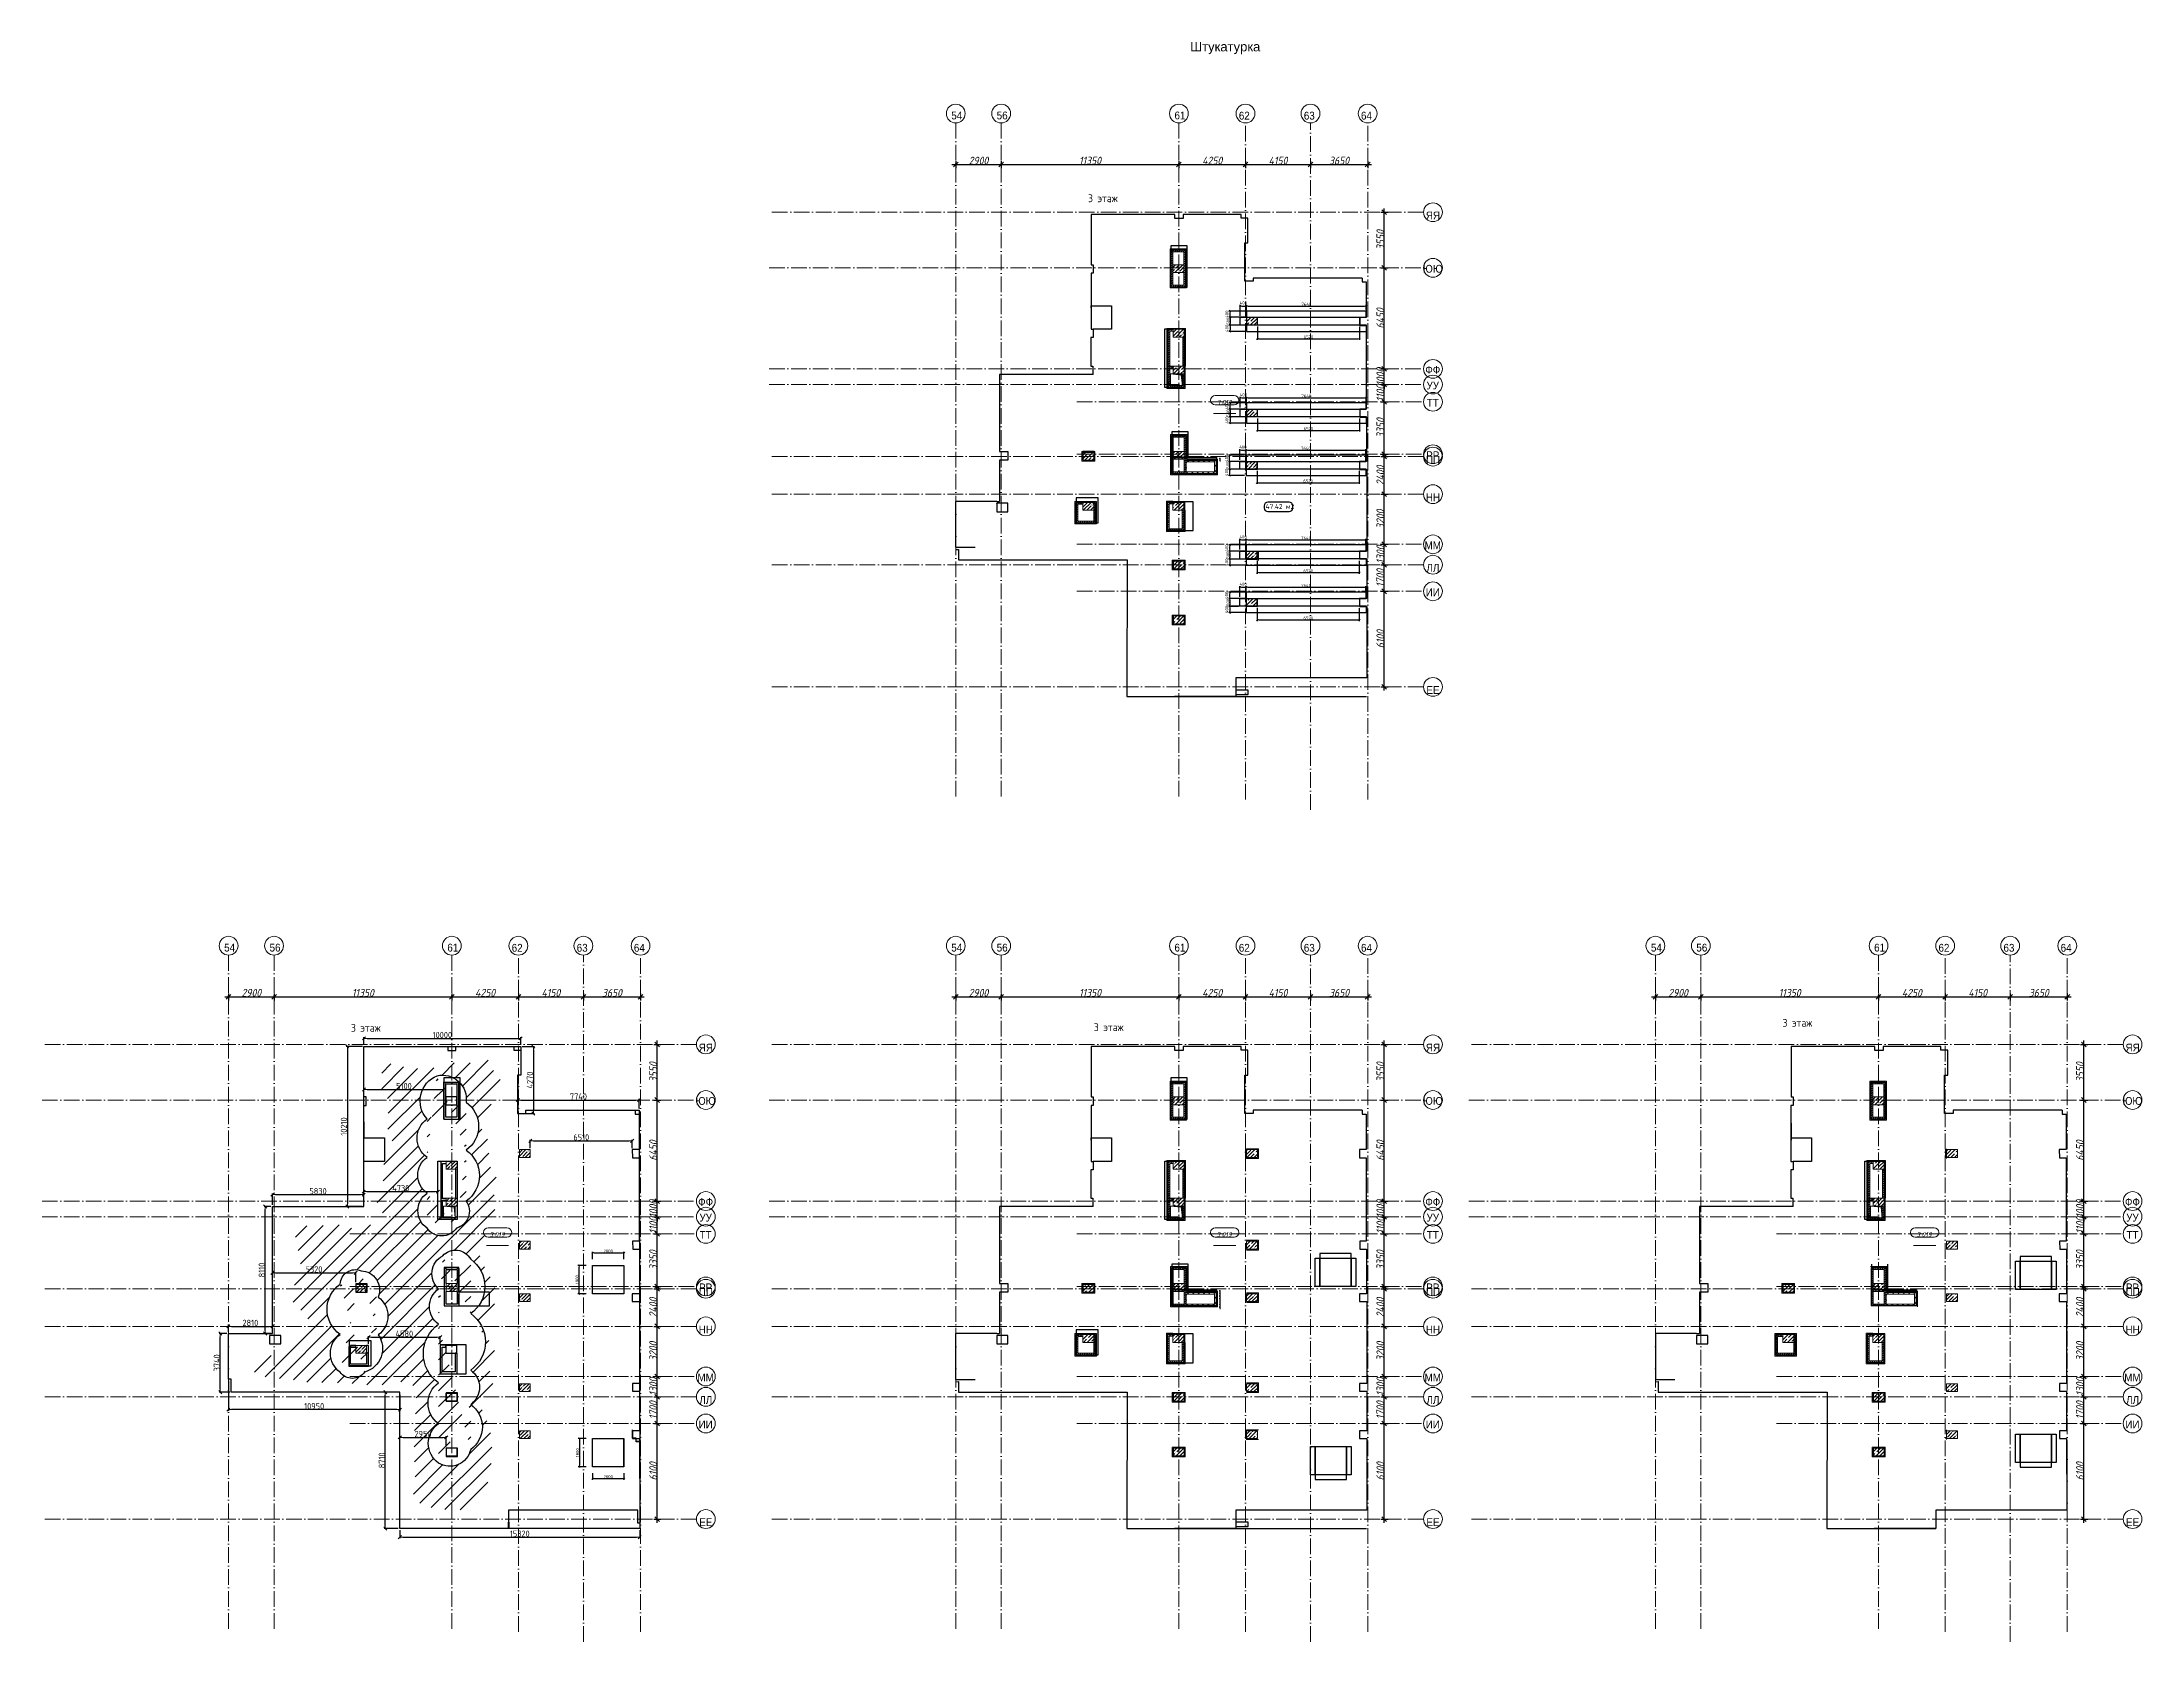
# Model space of a CAD drawing. Header units: millimetres. Extents: x -537608 to 253996, y -217170 to 186033.
# Drawn here: x 6277 to 140352, y 82356 to 184496 of the extents above; entities that cross this region are included whole.
import ezdxf

# ---------------------------------------------------------------- set-up
doc = ezdxf.new("R2010")
doc.units = ezdxf.units.MM
doc.linetypes.add('50_200_ШТРИХ_1Т_ш5_п1_п1_', pattern=[1400, 1000, -200, 0, -200])
for name, color, linetype, lineweight in [('2) окраска коммуникации', 152, 'Continuous', 30), ('A-ANNO-DIMS', 7, 'Continuous', 9), ('A-WALL', 7, 'Continuous', 5), ('A-WALL-FNSH-1', 7, 'Continuous', 5), ('I-WALL', 7, 'Continuous', 5), ('S-COLS', 7, 'Continuous', 9), ('S-COLS-1', 7, 'Continuous', 5), ('Ограждение', 7, 'Continuous', 9), ('Ограждение-1', 7, 'Continuous', 20), ('Основные линии', 7, 'Continuous', 30), ('Размеры', 7, 'Continuous', 15)]:
    doc.layers.add(name, color=color, linetype=linetype, lineweight=lineweight)
for name, color, linetype, lineweight, true_color in [('A-AREA-IDEN-1', 7, 'Continuous', 9, 0xaaaaaa), ('A-FLOR-1', 7, 'Continuous', 5, 0xc0c0c0), ('I-WALL-15', 7, 'Continuous', 5, 0x787878), ('M-EQPM-1', 7, 'Continuous', 9, 0xaaaaaa), ('M-EQPM-2', 7, 'Continuous', 9, 0xe2e2e2), ('Оси-1', 7, 'Continuous', 20, 0xaaaaaa), ('Оси-2', 7, 'Continuous', 9, 0xaaaaaa), ('Оси-3', 7, '50_200_ШТРИХ_1Т_ш5_п1_п1_', 9, 0xaaaaaa)]:
    doc.layers.add(name, color=color, linetype=linetype, lineweight=lineweight, true_color=true_color)
doc.layers.add('Условные обозначения', color=90, linetype='Continuous')
doc.styles.add('Arial', font='arial.ttf', dxfattribs={"width": 0.9, "height": 500})
doc.styles.add('ISOCPEUR_I', font='isocpeui.ttf', dxfattribs={"height": 300})
doc.styles.add('ISOCPEUR_I_1', font='isocpeui.ttf', dxfattribs={"width": 0.9, "height": 500})
doc.styles.get("Standard").update_dxf_attribs({"font": 'arial.ttf'})
doc.styles.add('СПДС', font='isocpeur.ttf', dxfattribs={"width": 0.9})
doc.dimstyles.new('ISO-2_5_0_9К_БОЛЬШОЙ', dxfattribs={"dimscale": 304.8, "dimtxt": 497.990588, "dimasz": 0.984252, "dimexe": 0.787402, "dimexo": 0, "dimgap": 0, "dimtad": 1, "dimdec": 0, "dimzin": 0, "dimdsep": 46, "dimtxsty": 'ISOCPEUR_I_1', "dimblk1": 'OBLIQUE', "dimblk2": 'OBLIQUE', "dimsah": 1, "dimcen": 0.09, "dimdle": 0.787402, "dimazin": 0, "dimtfac": 1, "dimtdec": 4, "dimtix": 1, "dimtmove": 0, "dimatfit": 3, "dimfxl": 1, "dimtvp": 1, "dimtolj": 1, "dimtzin": 0, "dimarcsym": 2})
doc.dimstyles.new('Больше Размера А3', dxfattribs={"dimtxt": 400, "dimasz": 200, "dimexe": 70, "dimexo": 100, "dimgap": 20, "dimtad": 1, "dimdec": 0, "dimrnd": 10, "dimzin": 0, "dimdsep": 46, "dimtxsty": 'СПДС', "dimblk": 'ARROWHEAD_6', "dimcen": 1, "dimclrd": 256, "dimclre": 256, "dimclrt": 256, "dimazin": 0, "dimtfac": 1, "dimtdec": 0, "dimtmove": 2, "dimatfit": 3, "dimfxl": 1, "dimtolj": 1, "dimtzin": 0, "dimarcsym": 0})
doc.dimstyles.new('Размера А3', dxfattribs={"dimtxt": 200, "dimasz": 100, "dimexe": 70, "dimexo": 100, "dimgap": 20, "dimtad": 1, "dimdec": 0, "dimrnd": 10, "dimzin": 0, "dimdsep": 46, "dimtxsty": 'СПДС', "dimblk": 'ARROWHEAD_6', "dimcen": 1, "dimclrd": 256, "dimclre": 256, "dimclrt": 256, "dimazin": 0, "dimtfac": 1, "dimtdec": 0, "dimtmove": 2, "dimatfit": 3, "dimfxl": 1, "dimtolj": 1, "dimtzin": 0, "dimarcsym": 0})
pattern_1 = [(45, (-10346.96, 34851.68), (-228.0985, 228.0985), []), (45, (-10118.86, 34851.68), (-228.0985, 228.0985), [403.225, -80.645, 6.706, -73.939])]
pattern_2 = [(0, (-10346.96, 34851.68), (406.4, 101.6), [6.706, -298.094, 6.706, -298.094, -1625.6]), (0, (-10346.96, 34851.68), (406.4, 101.6), [-609.6, 6.706, -602.894, 6.706, -298.094, -711.2]), (0, (-10346.96, 34851.68), (406.4, 101.6), [-1524, 6.706, -196.494, 6.706, -501.294]), (120, (-10194.56, 34902.48), (-291.18818, 301.15272), [6.706, -298.094, 6.706, -298.094, -1625.6]), (120, (-10194.56, 34902.48), (-291.18818, 301.15272), [-609.6, 6.706, -602.894, 6.706, -298.094, -711.2]), (120, (-10194.56, 34902.48), (-291.18818, 301.15272), [-1524, 6.706, -196.494, 6.706, -501.294]), (240, (-10143.76, 35105.68), (-115.21182, -402.75272), [6.706, -298.094, 6.706, -298.094, -1625.6]), (240, (-10143.76, 35105.68), (-115.21182, -402.75272), [-609.6, 6.706, -602.894, 6.706, -298.094, -711.2]), (240, (-10143.76, 35105.68), (-115.21182, -402.75272), [-1524, 6.706, -196.494, 6.706, -501.294])]
pattern_3 = [(45, (-10346.96, 34851.68), (-70.71068, 70.71068), [])]
pattern_4 = [(0, (-10372.8, 34972.68), (406.4, 101.6), [6.706, -298.094, 6.706, -298.094, -1625.6]), (0, (-10372.8, 34972.68), (406.4, 101.6), [-609.6, 6.706, -602.894, 6.706, -298.094, -711.2]), (0, (-10372.8, 34972.68), (406.4, 101.6), [-1524, 6.706, -196.494, 6.706, -501.294]), (120, (-10220.4, 35023.48), (-291.18818, 301.15272), [6.706, -298.094, 6.706, -298.094, -1625.6]), (120, (-10220.4, 35023.48), (-291.18818, 301.15272), [-609.6, 6.706, -602.894, 6.706, -298.094, -711.2]), (120, (-10220.4, 35023.48), (-291.18818, 301.15272), [-1524, 6.706, -196.494, 6.706, -501.294]), (240, (-10169.6, 35226.68), (-115.21182, -402.75272), [6.706, -298.094, 6.706, -298.094, -1625.6]), (240, (-10169.6, 35226.68), (-115.21182, -402.75272), [-609.6, 6.706, -602.894, 6.706, -298.094, -711.2]), (240, (-10169.6, 35226.68), (-115.21182, -402.75272), [-1524, 6.706, -196.494, 6.706, -501.294])]
pattern_5 = [(45, (-10372.8, 34972.68), (-70.71068, 70.71068), [])]
pattern_6 = [(0, (-10374.66, 34904.68), (406.4, 101.6), [6.706, -298.094, 6.706, -298.094, -1625.6]), (0, (-10374.66, 34904.68), (406.4, 101.6), [-609.6, 6.706, -602.894, 6.706, -298.094, -711.2]), (0, (-10374.66, 34904.68), (406.4, 101.6), [-1524, 6.706, -196.494, 6.706, -501.294]), (120, (-10222.26, 34955.48), (-291.18818, 301.15272), [6.706, -298.094, 6.706, -298.094, -1625.6]), (120, (-10222.26, 34955.48), (-291.18818, 301.15272), [-609.6, 6.706, -602.894, 6.706, -298.094, -711.2]), (120, (-10222.26, 34955.48), (-291.18818, 301.15272), [-1524, 6.706, -196.494, 6.706, -501.294]), (240, (-10171.46, 35158.68), (-115.21182, -402.75272), [6.706, -298.094, 6.706, -298.094, -1625.6]), (240, (-10171.46, 35158.68), (-115.21182, -402.75272), [-609.6, 6.706, -602.894, 6.706, -298.094, -711.2]), (240, (-10171.46, 35158.68), (-115.21182, -402.75272), [-1524, 6.706, -196.494, 6.706, -501.294])]
pattern_7 = [(45, (-10374.66, 34904.68), (-70.71068, 70.71068), [])]
pattern_8 = [(45, (-10346.96, 34851.68), (-169.70563, 169.70563), [])]
pattern_9 = [(45, (34340.6, 34851.68), (-228.0985, 228.0985), []), (45, (34568.68, 34851.68), (-228.0985, 228.0985), [403.225, -80.645, 6.706, -73.939])]
pattern_10 = [(0, (34340.58, 34851.68), (406.4, 101.6), [6.706, -298.094, 6.706, -298.094, -1625.6]), (0, (34340.58, 34851.68), (406.4, 101.6), [-609.6, 6.706, -602.894, 6.706, -298.094, -711.2]), (0, (34340.58, 34851.68), (406.4, 101.6), [-1524, 6.706, -196.494, 6.706, -501.294]), (120, (34492.98, 34902.48), (-291.18818, 301.15272), [6.706, -298.094, 6.706, -298.094, -1625.6]), (120, (34492.98, 34902.48), (-291.18818, 301.15272), [-609.6, 6.706, -602.894, 6.706, -298.094, -711.2]), (120, (34492.98, 34902.48), (-291.18818, 301.15272), [-1524, 6.706, -196.494, 6.706, -501.294]), (240, (34543.78, 35105.68), (-115.21182, -402.75272), [6.706, -298.094, 6.706, -298.094, -1625.6]), (240, (34543.78, 35105.68), (-115.21182, -402.75272), [-609.6, 6.706, -602.894, 6.706, -298.094, -711.2]), (240, (34543.78, 35105.68), (-115.21182, -402.75272), [-1524, 6.706, -196.494, 6.706, -501.294])]
pattern_11 = [(45, (34340.58, 34851.68), (-70.71068, 70.71068), [])]
pattern_12 = [(0, (34314.75, 34972.68), (406.4, 101.6), [6.706, -298.094, 6.706, -298.094, -1625.6]), (0, (34314.75, 34972.68), (406.4, 101.6), [-609.6, 6.706, -602.894, 6.706, -298.094, -711.2]), (0, (34314.75, 34972.68), (406.4, 101.6), [-1524, 6.706, -196.494, 6.706, -501.294]), (120, (34467.15, 35023.48), (-291.18818, 301.15272), [6.706, -298.094, 6.706, -298.094, -1625.6]), (120, (34467.15, 35023.48), (-291.18818, 301.15272), [-609.6, 6.706, -602.894, 6.706, -298.094, -711.2]), (120, (34467.15, 35023.48), (-291.18818, 301.15272), [-1524, 6.706, -196.494, 6.706, -501.294]), (240, (34517.95, 35226.68), (-115.21182, -402.75272), [6.706, -298.094, 6.706, -298.094, -1625.6]), (240, (34517.95, 35226.68), (-115.21182, -402.75272), [-609.6, 6.706, -602.894, 6.706, -298.094, -711.2]), (240, (34517.95, 35226.68), (-115.21182, -402.75272), [-1524, 6.706, -196.494, 6.706, -501.294])]
pattern_13 = [(45, (34314.75, 34972.68), (-70.71068, 70.71068), [])]
pattern_14 = [(0, (34312.88, 34904.68), (406.4, 101.6), [6.706, -298.094, 6.706, -298.094, -1625.6]), (0, (34312.88, 34904.68), (406.4, 101.6), [-609.6, 6.706, -602.894, 6.706, -298.094, -711.2]), (0, (34312.88, 34904.68), (406.4, 101.6), [-1524, 6.706, -196.494, 6.706, -501.294]), (120, (34465.28, 34955.48), (-291.18818, 301.15272), [6.706, -298.094, 6.706, -298.094, -1625.6]), (120, (34465.28, 34955.48), (-291.18818, 301.15272), [-609.6, 6.706, -602.894, 6.706, -298.094, -711.2]), (120, (34465.28, 34955.48), (-291.18818, 301.15272), [-1524, 6.706, -196.494, 6.706, -501.294]), (240, (34516.08, 35158.68), (-115.21182, -402.75272), [6.706, -298.094, 6.706, -298.094, -1625.6]), (240, (34516.08, 35158.68), (-115.21182, -402.75272), [-609.6, 6.706, -602.894, 6.706, -298.094, -711.2]), (240, (34516.08, 35158.68), (-115.21182, -402.75272), [-1524, 6.706, -196.494, 6.706, -501.294])]
pattern_15 = [(45, (34312.88, 34904.68), (-70.71068, 70.71068), [])]
pattern_16 = [(45, (34340.58, 34851.68), (-169.70563, 169.70563), [])]
pattern_17 = [(45, (-10346.96, 87974.26), (-228.0985, 228.0985), []), (45, (-10118.86, 87974.26), (-228.0985, 228.0985), [403.225, -80.645, 6.706, -73.939])]
pattern_18 = [(0, (-10346.96, 87974.26), (406.4, 101.6), [6.706, -298.094, 6.706, -298.094, -1625.6]), (0, (-10346.96, 87974.26), (406.4, 101.6), [-609.6, 6.706, -602.894, 6.706, -298.094, -711.2]), (0, (-10346.96, 87974.26), (406.4, 101.6), [-1524, 6.706, -196.494, 6.706, -501.294]), (120, (-10194.56, 88025.06), (-291.18818, 301.15272), [6.706, -298.094, 6.706, -298.094, -1625.6]), (120, (-10194.56, 88025.06), (-291.18818, 301.15272), [-609.6, 6.706, -602.894, 6.706, -298.094, -711.2]), (120, (-10194.56, 88025.06), (-291.18818, 301.15272), [-1524, 6.706, -196.494, 6.706, -501.294]), (240, (-10143.76, 88228.26), (-115.21182, -402.75272), [6.706, -298.094, 6.706, -298.094, -1625.6]), (240, (-10143.76, 88228.26), (-115.21182, -402.75272), [-609.6, 6.706, -602.894, 6.706, -298.094, -711.2]), (240, (-10143.76, 88228.26), (-115.21182, -402.75272), [-1524, 6.706, -196.494, 6.706, -501.294])]
pattern_19 = [(45, (-10346.96, 87974.26), (-70.71068, 70.71068), [])]
pattern_20 = [(0, (-10372.8, 88095.26), (406.4, 101.6), [6.706, -298.094, 6.706, -298.094, -1625.6]), (0, (-10372.8, 88095.26), (406.4, 101.6), [-609.6, 6.706, -602.894, 6.706, -298.094, -711.2]), (0, (-10372.8, 88095.26), (406.4, 101.6), [-1524, 6.706, -196.494, 6.706, -501.294]), (120, (-10220.4, 88146.06), (-291.18818, 301.15272), [6.706, -298.094, 6.706, -298.094, -1625.6]), (120, (-10220.4, 88146.06), (-291.18818, 301.15272), [-609.6, 6.706, -602.894, 6.706, -298.094, -711.2]), (120, (-10220.4, 88146.06), (-291.18818, 301.15272), [-1524, 6.706, -196.494, 6.706, -501.294]), (240, (-10169.6, 88349.26), (-115.21182, -402.75272), [6.706, -298.094, 6.706, -298.094, -1625.6]), (240, (-10169.6, 88349.26), (-115.21182, -402.75272), [-609.6, 6.706, -602.894, 6.706, -298.094, -711.2]), (240, (-10169.6, 88349.26), (-115.21182, -402.75272), [-1524, 6.706, -196.494, 6.706, -501.294])]
pattern_21 = [(45, (-10372.8, 88095.26), (-70.71068, 70.71068), [])]
pattern_22 = [(0, (-10374.66, 88027.26), (406.4, 101.6), [6.706, -298.094, 6.706, -298.094, -1625.6]), (0, (-10374.66, 88027.26), (406.4, 101.6), [-609.6, 6.706, -602.894, 6.706, -298.094, -711.2]), (0, (-10374.66, 88027.26), (406.4, 101.6), [-1524, 6.706, -196.494, 6.706, -501.294]), (120, (-10222.26, 88078.06), (-291.18818, 301.15272), [6.706, -298.094, 6.706, -298.094, -1625.6]), (120, (-10222.26, 88078.06), (-291.18818, 301.15272), [-609.6, 6.706, -602.894, 6.706, -298.094, -711.2]), (120, (-10222.26, 88078.06), (-291.18818, 301.15272), [-1524, 6.706, -196.494, 6.706, -501.294]), (240, (-10171.46, 88281.26), (-115.21182, -402.75272), [6.706, -298.094, 6.706, -298.094, -1625.6]), (240, (-10171.46, 88281.26), (-115.21182, -402.75272), [-609.6, 6.706, -602.894, 6.706, -298.094, -711.2]), (240, (-10171.46, 88281.26), (-115.21182, -402.75272), [-1524, 6.706, -196.494, 6.706, -501.294])]
pattern_23 = [(45, (-10374.66, 88027.26), (-70.71068, 70.71068), [])]
pattern_24 = [(45, (-10346.96, 87974.26), (-169.70563, 169.70563), [])]

msp = doc.modelspace()

# ---------------------------------------------------------------- texts
at = {"insert": (79579.8042, 184495.9495), "char_height": 596.8083, "attachment_point": 1}
msp.add_mtext_dynamic_manual_height_columns('Штукатурка', width=7804.202967, gutter_width=2984.0415, heights=[0], dxfattribs=at)
at = {"layer": 'A-AREA-IDEN-1', "char_height": 300, "width": 900, "attachment_point": 8, "line_spacing_factor": 1.139951, "style": 'ISOCPEUR_I'}
for insert in [(81750.3954, 161340.3635), (35326.7715, 108217.7843), (81750.3954, 108217.7843), (126437.9423, 108217.7843)]:
    msp.add_mtext('\\pxqc,t8.46667,16.93333,25.4,33.86667,42.33333,50.8,59.26667,67.73333,76.2,84.66667,93.13333,101.6,110.06667,118.53333,127,135.46667,143.93333,152.4,160.86667,169.33333,177.8,186.26667,194.73333,203.2,211.66667,220.13333,228.6,237.06667,245.53333,254,262.46667,270.93333;{3.019}', dxfattribs=dict(at, insert=insert))
at = {"layer": 'Основные линии', "char_height": 500, "attachment_point": 1, "style": 'СПДС'}
for insert in [(73057.7305, 174769.4359), (117401.9614, 122128.8428), (26000.2967, 121812.4219), (73433.3245, 121853.5777)]:
    msp.add_mtext_dynamic_manual_height_columns('3 этаж ', width=2291.007889, gutter_width=1622.4231, heights=[0], dxfattribs=dict(at, insert=insert))
at = {"layer": 'Условные обозначения', "color": 18, "true_color": 0x000000, "insert": (84398.1219, 155001.9103), "char_height": 313.87639, "attachment_point": 1, "style": 'СПДС'}
msp.add_mtext_dynamic_manual_height_columns('47.42 м2', width=7949.38318, gutter_width=1120.9871, heights=[0], dxfattribs=at)

# ---------------------------------------------------------------- blocks, each defined once
blk = doc.blocks.new('BSC_Колонна _Прямоугольная - 500х700-V240-АИ_План этажа_Стены_3')
at = {"layer": 'S-COLS-1'}
h = blk.add_hatch(dxfattribs=at)
h.set_pattern_fill('FP_168', color=256, style=0, pattern_type=2)
h.set_pattern_definition([(315, (-64381.04, 93900), (228.0985, 228.0985), []), (315, (-64381.04, 93671.9), (228.0985, 228.0985), [403.225, -80.645, 6.706, -73.939])])
h.paths.add_polyline_path([(-250, 350), (-250, -350), (250, -350), (250, 350), (-17, 350)])
for p, q in [((250, 350), (-250, 350)), ((-250, 350), (-250, -350)), ((250, -350), (250, 350)), ((-250, -350), (250, -350))]:
    blk.add_line(p, q, dxfattribs=at)
blk = doc.blocks.new('BSC_Колонна _Прямоугольная - 500х700-V241-АИ_План этажа_Стены_3')
at = {"layer": 'S-COLS-1'}
h = blk.add_hatch(dxfattribs=at)
h.set_pattern_fill('FP_169', color=256, style=0, pattern_type=2)
h.set_pattern_definition([(315, (-70131.04, 93900), (228.0985, 228.0985), []), (315, (-70131.04, 93671.9), (228.0985, 228.0985), [403.225, -80.645, 6.706, -73.939])])
h.paths.add_polyline_path([(-250, 350), (-250, -350), (250, -350), (250, 350), (-103, 350)])
for p, q in [((250, 350), (-250, 350)), ((-250, 350), (-250, -350)), ((250, -350), (250, 350)), ((-250, -350), (250, -350))]:
    blk.add_line(p, q, dxfattribs=at)
blk = doc.blocks.new('BSC_Колонна _Прямоугольная - 500х700-V242-АИ_План этажа_Стены_3')
at = {"layer": 'S-COLS-1'}
h = blk.add_hatch(dxfattribs=at)
h.set_pattern_fill('FP_170', color=256, style=0, pattern_type=2)
h.set_pattern_definition([(315, (-73481.04, 93900), (228.0985, 228.0985), []), (315, (-73481.04, 93671.9), (228.0985, 228.0985), [403.225, -80.645, 6.706, -73.939])])
h.paths.add_polyline_path([(-250, 350), (-250, -350), (250, -350), (250, 350), (86, 350)])
for p, q in [((250, 350), (-250, 350)), ((-250, 350), (-250, -350)), ((250, -350), (250, 350)), ((-250, -350), (250, -350))]:
    blk.add_line(p, q, dxfattribs=at)
blk = doc.blocks.new('BSC_Колонна _Прямоугольная - 500х700-V245-АИ_План этажа_Стены_3')
at = {"layer": 'S-COLS-1'}
h = blk.add_hatch(dxfattribs=at)
h.set_pattern_fill('FP_173', color=256, style=0, pattern_type=2)
h.set_pattern_definition([(315, (-79331.04, 93900), (228.0985, 228.0985), []), (315, (-79331.04, 93671.9), (228.0985, 228.0985), [403.225, -80.645, 6.706, -73.939])])
h.paths.add_polyline_path([(-250, 350), (-250, -350), (250, -350), (250, 350), (-101, 350)])
for p, q in [((250, 350), (-250, 350)), ((-250, 350), (-250, -350)), ((250, -350), (250, 350)), ((-250, -350), (250, -350))]:
    blk.add_line(p, q, dxfattribs=at)
blk = doc.blocks.new('BSC_Колонна _Прямоугольная - 500х700-V252-АИ_План этажа_Стены_3')
at = {"layer": 'S-COLS-1'}
h = blk.add_hatch(dxfattribs=at)
h.set_pattern_fill('FP_180', color=256, style=0, pattern_type=2)
h.set_pattern_definition([(315, (-61381.04, 93900), (228.0985, 228.0985), []), (315, (-61381.04, 93671.9), (228.0985, 228.0985), [403.225, -80.645, 6.706, -73.939])])
h.paths.add_polyline_path([(-250, 350), (-250, -350), (250, -350), (250, 350), (152, 350)])
for p, q in [((250, 350), (-250, 350)), ((-250, 350), (-250, -350)), ((250, -350), (250, 350)), ((-250, -350), (250, -350))]:
    blk.add_line(p, q, dxfattribs=at)
blk = doc.blocks.new('BSC_Колонна _Прямоугольная - 500х700-V299-АИ_План этажа_Стены_3')
at = {"layer": 'S-COLS-1'}
h = blk.add_hatch(dxfattribs=at)
h.set_pattern_fill('FP_205', color=256, style=0, pattern_type=2)
h.set_pattern_definition([(315, (-66830.7, 83450), (228.0985, 228.0985), []), (315, (-66830.7, 83221.9), (228.0985, 228.0985), [403.225, -80.645, 6.706, -73.939])])
h.paths.add_polyline_path([(-250, 350), (-250, -350), (250, -350), (250, 350)])
for p, q in [((250, 350), (-250, 350)), ((-250, 350), (-250, -350)), ((250, -350), (250, 350)), ((-250, -350), (250, -350))]:
    blk.add_line(p, q, dxfattribs=at)
blk = doc.blocks.new('BSC_Колонна _Прямоугольная - 500х700-V301-АИ_План этажа_Стены_3')
at = {"layer": 'S-COLS-1'}
h = blk.add_hatch(dxfattribs=at)
h.set_pattern_fill('FP_207', color=256, style=0, pattern_type=2)
h.set_pattern_definition([(315, (-70130.7, 83450), (228.0985, 228.0985), []), (315, (-70130.7, 83221.9), (228.0985, 228.0985), [403.225, -80.645, 6.706, -73.939])])
h.paths.add_polyline_path([(-250, 234), (-250, -350), (250, -350), (250, 350), (-250, 350)])
for p, q in [((250, 350), (-250, 350)), ((-250, 350), (-250, -350)), ((250, -350), (250, 350)), ((-250, -350), (250, -350))]:
    blk.add_line(p, q, dxfattribs=at)
blk = doc.blocks.new('BSC_Колонна _Прямоугольная - 500х700-V302-АИ_План этажа_Стены_3')
at = {"layer": 'S-COLS-1'}
h = blk.add_hatch(dxfattribs=at)
h.set_pattern_fill('FP_208', color=256, style=0, pattern_type=2)
h.set_pattern_definition([(315, (-70130.7, 89200), (228.0985, 228.0985), []), (315, (-70130.7, 88971.9), (228.0985, 228.0985), [403.225, -80.645, 6.706, -73.939])])
h.paths.add_polyline_path([(-250, 350), (-250, -350), (250, -350), (250, 350), (-103, 350)])
for p, q in [((250, 350), (-250, 350)), ((-250, 350), (-250, -350)), ((250, -350), (250, 350)), ((-250, -350), (250, -350))]:
    blk.add_line(p, q, dxfattribs=at)
blk = doc.blocks.new('BSC_Колонна _Прямоугольная - 500х700-V304-АИ_План этажа_Стены_3')
at = {"layer": 'S-COLS-1'}
h = blk.add_hatch(dxfattribs=at)
h.set_pattern_fill('FP_210', color=256, style=0, pattern_type=2)
h.set_pattern_definition([(315, (-75580.7, 89200), (228.0985, 228.0985), []), (315, (-75580.7, 88971.9), (228.0985, 228.0985), [403.225, -80.645, 6.706, -73.939])])
h.paths.add_polyline_path([(-250, 350), (-250, -350), (250, -350), (250, 350), (110, 350)])
for p, q in [((250, 350), (-250, 350)), ((250, -350), (250, 350)), ((-250, -230), (-250, -350)), ((-250, -350), (250, -350))]:
    blk.add_line(p, q, dxfattribs=at)
blk = doc.blocks.new('BSC_Колонна _Прямоугольная - 500х700-V305-АИ_План этажа_Стены_3')
at = {"layer": 'S-COLS-1'}
h = blk.add_hatch(dxfattribs=at)
h.set_pattern_fill('FP_211', color=256, style=0, pattern_type=2)
h.set_pattern_definition([(315, (-77930.7, 89200), (228.0985, 228.0985), []), (315, (-77930.7, 88971.9), (228.0985, 228.0985), [403.225, -80.645, 6.706, -73.939])])
h.paths.add_polyline_path([(-250, 350), (-250, -350), (250, -350), (250, 350)])
for p, q in [((250, 350), (-250, 350)), ((-250, 350), (-250, -350)), ((250, -350), (250, 350)), ((-250, -350), (250, -350))]:
    blk.add_line(p, q, dxfattribs=at)
blk = doc.blocks.new('Канал вертикальный прямоугольный - Шахта - значок проема-24087406-АИ_План этажа_Стены_3')
at = {"layer": 'M-EQPM-2'}
blk.add_hatch(color=256, dxfattribs=at).paths.add_polyline_path([(375, 375), (-375, 375), (-375, -375), (-300, 300)])
at = {"layer": 'M-EQPM-1'}
for p, q in [((-375, -375), (-375, 375)), ((-375, 375), (375, 375)), ((-300, 300), (-375, -375)), ((-300, 300), (375, 375)), ((375, 375), (375, -375)), ((375, -375), (-375, -375))]:
    blk.add_line(p, q, dxfattribs=at)
blk = doc.blocks.new('AAR_СКБ_Марка_помещения_1_5 ммп - Номер _ Площадь-27962135-АИ_План этажа_Стены_3')
at = {"layer": 'A-AREA-IDEN-1'}
for p, q in [((-2.99, 3), (3.01, 3)), ((-2.99, 0), (3.01, 0)), ((-3.53, -2.69), (3.53, -2.69))]:
    blk.add_line(p, q, dxfattribs=at)
for centre, start, end in [((-2.99, 1.5), 90, 270), ((3.01, 1.5), 270, 90)]:
    blk.add_arc(centre, 1.5, start, end, dxfattribs=at)
blk = doc.blocks.new('Ось сетки - Круг_Ø6_00__ISO-2_5_0_9K_-17386508-АИ_План этажа_Стены_3')
at = {"layer": 'Оси-1'}
blk.add_circle((0, 0), 3, dxfattribs=at)
blk = doc.blocks.new('_Oblique')
at = {"color": 0, "linetype": 'ByBlock', "lineweight": -2}
blk.add_line((-0.5, -0.5), (0.5, 0.5), dxfattribs=at)
blk = doc.blocks.new('*D31')
at = {"layer": 'A-ANNO-DIMS', "color": 0, "lineweight": -2, "transparency": 16777216}
for p, q in [((45551, 89966), (45551, 96546)), ((45339, 96306), (45791, 96306)), ((45339, 90206), (45791, 90206))]:
    blk.add_line(p, q, dxfattribs=at)
at = {"layer": 'Defpoints', "color": 0, "transparency": 16777216}
for p in [(45339, 96306), (45551, 96306), (45339, 90206)]:
    blk.add_point(p, dxfattribs=at)
at = {"layer": 'A-ANNO-DIMS', "color": 0, "lineweight": -2, "transparency": 16777216, "xscale": 300, "yscale": 300, "zscale": 300}
for p, rotation in [((45551, 96306), 90), ((45551, 90206), 270)]:
    blk.add_blockref('_Oblique', p, dxfattribs=dict(at, rotation=rotation))
at = {"layer": 'A-ANNO-DIMS', "color": 0, "transparency": 16777216, "insert": (45301, 93256), "char_height": 500, "width": 1402.04, "attachment_point": 5, "rotation": 90, "style": 'ISOCPEUR_I_1'}
blk.add_mtext('\\A1;6100', dxfattribs=at)
blk = doc.blocks.new('*D32')
at = {"layer": 'A-ANNO-DIMS', "color": 0, "lineweight": -2, "transparency": 16777216}
for p, q in [((45339, 98006), (45791, 98006)), ((45551, 96066), (45551, 98246)), ((45339, 96306), (45791, 96306))]:
    blk.add_line(p, q, dxfattribs=at)
at = {"layer": 'Defpoints', "color": 0, "transparency": 16777216}
for p in [(45339, 98006), (45551, 98006), (45339, 96306)]:
    blk.add_point(p, dxfattribs=at)
at = {"layer": 'A-ANNO-DIMS', "color": 0, "lineweight": -2, "transparency": 16777216, "xscale": 300, "yscale": 300, "zscale": 300}
for p, rotation in [((45551, 98006), 90), ((45551, 96306), 270)]:
    blk.add_blockref('_Oblique', p, dxfattribs=dict(at, rotation=rotation))
at = {"layer": 'A-ANNO-DIMS', "color": 0, "transparency": 16777216, "insert": (45298, 97156), "char_height": 500, "width": 1402.04, "attachment_point": 5, "rotation": 90, "style": 'ISOCPEUR_I_1'}
blk.add_mtext('\\A1;1700', dxfattribs=at)
blk = doc.blocks.new('*D33')
at = {"layer": 'A-ANNO-DIMS', "color": 0, "lineweight": -2, "transparency": 16777216}
for p, q in [((45339, 99306), (45791, 99306)), ((45551, 97766), (45551, 99546)), ((45339, 98006), (45791, 98006))]:
    blk.add_line(p, q, dxfattribs=at)
at = {"layer": 'Defpoints', "color": 0, "transparency": 16777216}
for p in [(45339, 99306), (45551, 99306), (45339, 98006)]:
    blk.add_point(p, dxfattribs=at)
at = {"layer": 'A-ANNO-DIMS', "color": 0, "lineweight": -2, "transparency": 16777216, "xscale": 300, "yscale": 300, "zscale": 300}
for p, rotation in [((45551, 99306), 90), ((45551, 98006), 270)]:
    blk.add_blockref('_Oblique', p, dxfattribs=dict(at, rotation=rotation))
at = {"layer": 'A-ANNO-DIMS', "color": 0, "transparency": 16777216, "insert": (45301, 98656), "char_height": 500, "width": 1402.04, "attachment_point": 5, "rotation": 90, "style": 'ISOCPEUR_I_1'}
blk.add_mtext('\\A1;1300', dxfattribs=at)
blk = doc.blocks.new('*D34')
at = {"layer": 'A-ANNO-DIMS', "color": 0, "lineweight": -2, "transparency": 16777216}
for p, q in [((45339, 102506), (45791, 102506)), ((45551, 99066), (45551, 102746)), ((45339, 99306), (45791, 99306))]:
    blk.add_line(p, q, dxfattribs=at)
at = {"layer": 'Defpoints', "color": 0, "transparency": 16777216}
for p in [(45339, 102506), (45551, 102506), (45339, 99306)]:
    blk.add_point(p, dxfattribs=at)
at = {"layer": 'A-ANNO-DIMS', "color": 0, "lineweight": -2, "transparency": 16777216, "xscale": 300, "yscale": 300, "zscale": 300}
for p, rotation in [((45551, 102506), 90), ((45551, 99306), 270)]:
    blk.add_blockref('_Oblique', p, dxfattribs=dict(at, rotation=rotation))
at = {"layer": 'A-ANNO-DIMS', "color": 0, "transparency": 16777216, "insert": (45301, 100906), "char_height": 500, "width": 1516.96, "attachment_point": 5, "rotation": 90, "style": 'ISOCPEUR_I_1'}
blk.add_mtext('\\A1;3200', dxfattribs=at)
blk = doc.blocks.new('*D35')
at = {"layer": 'A-ANNO-DIMS', "color": 0, "lineweight": -2, "transparency": 16777216}
for p, q in [((45339, 104906), (45791, 104906)), ((45551, 102266), (45551, 105146)), ((45339, 102506), (45791, 102506))]:
    blk.add_line(p, q, dxfattribs=at)
at = {"layer": 'Defpoints', "color": 0, "transparency": 16777216}
for p in [(45339, 104906), (45551, 104906), (45339, 102506)]:
    blk.add_point(p, dxfattribs=at)
at = {"layer": 'A-ANNO-DIMS', "color": 0, "lineweight": -2, "transparency": 16777216, "xscale": 300, "yscale": 300, "zscale": 300}
for p, rotation in [((45551, 104906), 90), ((45551, 102506), 270)]:
    blk.add_blockref('_Oblique', p, dxfattribs=dict(at, rotation=rotation))
at = {"layer": 'A-ANNO-DIMS', "color": 0, "transparency": 16777216, "insert": (45301, 103706), "char_height": 500, "width": 1562.92, "attachment_point": 5, "rotation": 90, "style": 'ISOCPEUR_I_1'}
blk.add_mtext('\\A1;2400', dxfattribs=at)
blk = doc.blocks.new('*D36')
at = {"layer": 'A-ANNO-DIMS', "color": 0, "lineweight": -2, "transparency": 16777216}
for p, q in [((45551, 104816), (45551, 108646)), ((45339, 108406), (45791, 108406)), ((45339, 105056), (45791, 105056))]:
    blk.add_line(p, q, dxfattribs=at)
at = {"layer": 'Defpoints', "color": 0, "transparency": 16777216}
for p in [(45339, 108406), (45551, 108406), (45339, 105056)]:
    blk.add_point(p, dxfattribs=at)
at = {"layer": 'A-ANNO-DIMS', "color": 0, "lineweight": -2, "transparency": 16777216, "xscale": 300, "yscale": 300, "zscale": 300}
for p, rotation in [((45551, 108406), 90), ((45551, 105056), 270)]:
    blk.add_blockref('_Oblique', p, dxfattribs=dict(at, rotation=rotation))
at = {"layer": 'A-ANNO-DIMS', "color": 0, "transparency": 16777216, "insert": (45301, 106731), "char_height": 500, "width": 1516.96, "attachment_point": 5, "rotation": 90, "style": 'ISOCPEUR_I_1'}
blk.add_mtext('\\A1;3350', dxfattribs=at)
blk = doc.blocks.new('*D37')
at = {"layer": 'A-ANNO-DIMS', "color": 0, "lineweight": -2, "transparency": 16777216}
for p, q in [((45339, 109506), (45791, 109506)), ((45551, 108166), (45551, 109746)), ((45339, 108406), (45791, 108406))]:
    blk.add_line(p, q, dxfattribs=at)
at = {"layer": 'Defpoints', "color": 0, "transparency": 16777216}
for p in [(45339, 109506), (45551, 109506), (45339, 108406)]:
    blk.add_point(p, dxfattribs=at)
at = {"layer": 'A-ANNO-DIMS', "color": 0, "lineweight": -2, "transparency": 16777216, "xscale": 300, "yscale": 300, "zscale": 300}
for p, rotation in [((45551, 109506), 90), ((45551, 108406), 270)]:
    blk.add_blockref('_Oblique', p, dxfattribs=dict(at, rotation=rotation))
at = {"layer": 'A-ANNO-DIMS', "color": 0, "transparency": 16777216, "insert": (45301, 108956), "char_height": 500, "width": 1287.11, "attachment_point": 5, "rotation": 90, "style": 'ISOCPEUR_I_1'}
blk.add_mtext('\\A1;1100', dxfattribs=at)
blk = doc.blocks.new('*D38')
at = {"layer": 'A-ANNO-DIMS', "color": 0, "lineweight": -2, "transparency": 16777216}
for p, q in [((45339, 110506), (45791, 110506)), ((45551, 110506), (45551, 110806)), ((45551, 109506), (45551, 110506)), ((45339, 109506), (45791, 109506)), ((45551, 109506), (45551, 109206))]:
    blk.add_line(p, q, dxfattribs=at)
at = {"layer": 'Defpoints', "color": 0, "transparency": 16777216}
for p in [(45339, 110506), (45551, 110506), (45339, 109506)]:
    blk.add_point(p, dxfattribs=at)
at = {"layer": 'A-ANNO-DIMS', "color": 0, "lineweight": -2, "transparency": 16777216, "xscale": 300, "yscale": 300, "zscale": 300}
for p, rotation in [((45551, 110506), 270), ((45551, 109506), 90)]:
    blk.add_blockref('_Oblique', p, dxfattribs=dict(at, rotation=rotation))
at = {"layer": 'A-ANNO-DIMS', "color": 0, "transparency": 16777216, "insert": (45301, 110006), "char_height": 500, "width": 1402.04, "attachment_point": 5, "rotation": 90, "style": 'ISOCPEUR_I_1'}
blk.add_mtext('\\A1;1000', dxfattribs=at)
blk = doc.blocks.new('*D39')
at = {"layer": 'A-ANNO-DIMS', "color": 0, "lineweight": -2, "transparency": 16777216}
for p, q in [((45339, 116955), (45791, 116955)), ((45551, 110266), (45551, 117195)), ((45339, 110506), (45791, 110506))]:
    blk.add_line(p, q, dxfattribs=at)
at = {"layer": 'Defpoints', "color": 0, "transparency": 16777216}
for p in [(45339, 116955), (45551, 116955), (45339, 110506)]:
    blk.add_point(p, dxfattribs=at)
at = {"layer": 'A-ANNO-DIMS', "color": 0, "lineweight": -2, "transparency": 16777216, "xscale": 300, "yscale": 300, "zscale": 300}
for p, rotation in [((45551, 116955), 90), ((45551, 110506), 270)]:
    blk.add_blockref('_Oblique', p, dxfattribs=dict(at, rotation=rotation))
at = {"layer": 'A-ANNO-DIMS', "color": 0, "transparency": 16777216, "insert": (45301, 113731), "char_height": 500, "width": 1562.92, "attachment_point": 5, "rotation": 90, "style": 'ISOCPEUR_I_1'}
blk.add_mtext('\\A1;6450', dxfattribs=at)
blk = doc.blocks.new('*D40')
at = {"layer": 'A-ANNO-DIMS', "color": 0, "lineweight": -2, "transparency": 16777216}
for p, q in [((45551, 116715), (45551, 120746)), ((45339, 120506), (45791, 120506)), ((45339, 116955), (45791, 116955))]:
    blk.add_line(p, q, dxfattribs=at)
at = {"layer": 'Defpoints', "color": 0, "transparency": 16777216}
for p in [(45339, 120506), (45551, 120506), (45339, 116955)]:
    blk.add_point(p, dxfattribs=at)
at = {"layer": 'A-ANNO-DIMS', "color": 0, "lineweight": -2, "transparency": 16777216, "xscale": 300, "yscale": 300, "zscale": 300}
for p, rotation in [((45551, 120506), 90), ((45551, 116955), 270)]:
    blk.add_blockref('_Oblique', p, dxfattribs=dict(at, rotation=rotation))
at = {"layer": 'A-ANNO-DIMS', "color": 0, "transparency": 16777216, "insert": (45301, 118731), "char_height": 500, "width": 1516.96, "attachment_point": 5, "rotation": 90, "style": 'ISOCPEUR_I_1'}
blk.add_mtext('\\A1;3550', dxfattribs=at)
blk = doc.blocks.new('*D41')
at = {"layer": 'A-ANNO-DIMS', "color": 0, "lineweight": -2, "transparency": 16777216}
for p, q in [((17951, 123550), (21331, 123550)), ((18191, 123762), (18191, 123310)), ((21091, 123762), (21091, 123310))]:
    blk.add_line(p, q, dxfattribs=at)
at = {"layer": 'Defpoints', "color": 0, "transparency": 16777216}
for p in [(18191, 123762), (21091, 123762), (21091, 123550)]:
    blk.add_point(p, dxfattribs=at)
at = {"layer": 'A-ANNO-DIMS', "color": 0, "lineweight": -2, "transparency": 16777216, "xscale": 300, "yscale": 300, "zscale": 300, "rotation": 180}
blk.add_blockref('_Oblique', (18191, 123550), dxfattribs=at)
at = {"layer": 'A-ANNO-DIMS', "color": 0, "lineweight": -2, "transparency": 16777216, "xscale": 300, "yscale": 300, "zscale": 300}
blk.add_blockref('_Oblique', (21091, 123550), dxfattribs=at)
at = {"layer": 'A-ANNO-DIMS', "color": 0, "transparency": 16777216, "insert": (19641, 123800), "char_height": 500, "width": 1516.96, "attachment_point": 5, "style": 'ISOCPEUR_I_1'}
blk.add_mtext('\\A1;2900', dxfattribs=at)
blk = doc.blocks.new('*D42')
at = {"layer": 'A-ANNO-DIMS', "color": 0, "lineweight": -2, "transparency": 16777216}
for p, q in [((20851, 123550), (32681, 123550)), ((21091, 123762), (21091, 123310)), ((32441, 123762), (32441, 123310))]:
    blk.add_line(p, q, dxfattribs=at)
at = {"layer": 'Defpoints', "color": 0, "transparency": 16777216}
for p in [(21091, 123762), (32441, 123762), (32441, 123550)]:
    blk.add_point(p, dxfattribs=at)
at = {"layer": 'A-ANNO-DIMS', "color": 0, "lineweight": -2, "transparency": 16777216, "xscale": 300, "yscale": 300, "zscale": 300, "rotation": 180}
blk.add_blockref('_Oblique', (21091, 123550), dxfattribs=at)
at = {"layer": 'A-ANNO-DIMS', "color": 0, "lineweight": -2, "transparency": 16777216, "xscale": 300, "yscale": 300, "zscale": 300}
blk.add_blockref('_Oblique', (32441, 123550), dxfattribs=at)
at = {"layer": 'A-ANNO-DIMS', "color": 0, "transparency": 16777216, "insert": (26766, 123800), "char_height": 500, "width": 1666.35, "attachment_point": 5, "style": 'ISOCPEUR_I_1'}
blk.add_mtext('\\A1;11350', dxfattribs=at)
blk = doc.blocks.new('*D43')
at = {"layer": 'A-ANNO-DIMS', "color": 0, "lineweight": -2, "transparency": 16777216}
for p, q in [((32201, 123550), (36931, 123550)), ((32441, 123762), (32441, 123310)), ((36691, 123762), (36691, 123310))]:
    blk.add_line(p, q, dxfattribs=at)
at = {"layer": 'Defpoints', "color": 0, "transparency": 16777216}
for p in [(32441, 123762), (36691, 123762), (36691, 123550)]:
    blk.add_point(p, dxfattribs=at)
at = {"layer": 'A-ANNO-DIMS', "color": 0, "lineweight": -2, "transparency": 16777216, "xscale": 300, "yscale": 300, "zscale": 300, "rotation": 180}
blk.add_blockref('_Oblique', (32441, 123550), dxfattribs=at)
at = {"layer": 'A-ANNO-DIMS', "color": 0, "lineweight": -2, "transparency": 16777216, "xscale": 300, "yscale": 300, "zscale": 300}
blk.add_blockref('_Oblique', (36691, 123550), dxfattribs=at)
at = {"layer": 'A-ANNO-DIMS', "color": 0, "transparency": 16777216, "insert": (34566, 123800), "char_height": 500, "width": 1562.92, "attachment_point": 5, "style": 'ISOCPEUR_I_1'}
blk.add_mtext('\\A1;4250', dxfattribs=at)
blk = doc.blocks.new('*D44')
at = {"layer": 'A-ANNO-DIMS', "color": 0, "lineweight": -2, "transparency": 16777216}
for p, q in [((36451, 123550), (41081, 123550)), ((36691, 123762), (36691, 123310)), ((40841, 123762), (40841, 123310))]:
    blk.add_line(p, q, dxfattribs=at)
at = {"layer": 'Defpoints', "color": 0, "transparency": 16777216}
for p in [(36691, 123762), (40841, 123762), (40841, 123550)]:
    blk.add_point(p, dxfattribs=at)
at = {"layer": 'A-ANNO-DIMS', "color": 0, "lineweight": -2, "transparency": 16777216, "xscale": 300, "yscale": 300, "zscale": 300, "rotation": 180}
blk.add_blockref('_Oblique', (36691, 123550), dxfattribs=at)
at = {"layer": 'A-ANNO-DIMS', "color": 0, "lineweight": -2, "transparency": 16777216, "xscale": 300, "yscale": 300, "zscale": 300}
blk.add_blockref('_Oblique', (40841, 123550), dxfattribs=at)
at = {"layer": 'A-ANNO-DIMS', "color": 0, "transparency": 16777216, "insert": (38766, 123800), "char_height": 500, "width": 1448, "attachment_point": 5, "style": 'ISOCPEUR_I_1'}
blk.add_mtext('\\A1;4150', dxfattribs=at)
blk = doc.blocks.new('*D45')
at = {"layer": 'A-ANNO-DIMS', "color": 0, "lineweight": -2, "transparency": 16777216}
for p, q in [((40601, 123550), (44731, 123550)), ((40841, 123762), (40841, 123310)), ((44491, 123762), (44491, 123310))]:
    blk.add_line(p, q, dxfattribs=at)
at = {"layer": 'Defpoints', "color": 0, "transparency": 16777216}
for p in [(40841, 123762), (44491, 123762), (44491, 123550)]:
    blk.add_point(p, dxfattribs=at)
at = {"layer": 'A-ANNO-DIMS', "color": 0, "lineweight": -2, "transparency": 16777216, "xscale": 300, "yscale": 300, "zscale": 300, "rotation": 180}
blk.add_blockref('_Oblique', (40841, 123550), dxfattribs=at)
at = {"layer": 'A-ANNO-DIMS', "color": 0, "lineweight": -2, "transparency": 16777216, "xscale": 300, "yscale": 300, "zscale": 300}
blk.add_blockref('_Oblique', (44491, 123550), dxfattribs=at)
at = {"layer": 'A-ANNO-DIMS', "color": 0, "transparency": 16777216, "insert": (42666, 123800), "char_height": 500, "width": 1516.96, "attachment_point": 5, "style": 'ISOCPEUR_I_1'}
blk.add_mtext('\\A1;3650', dxfattribs=at)
blk = doc.blocks.new('О_Балясина_Труба_ГОСТ 86452 - О_Балясина_Труба_ГОСТ 8645-68 2-26159581-АИ_План этажа_Стены_3')
at = {"layer": 'Ограждение-1'}
for p, q in [((10, 20), (-10, 20)), ((-10, 20), (-10, -20)), ((-7, -17), (-7, 17)), ((-7, 17), (7, 17)), ((7, 17), (7, -17)), ((10, -20), (10, 20)), ((-10, -20), (10, -20)), ((7, -17), (-7, -17))]:
    blk.add_line(p, q, dxfattribs=at)
blk = doc.blocks.new('ARROWHEAD_6')
at = {"color": 0, "linetype": 'Continuous'}
for p, q in [((0, 0), (-1, 0)), ((-0.5, -0.5), (0.5, 0.5))]:
    blk.add_line(p, q, dxfattribs=at)
blk = doc.blocks.new('*D54')
at = {"layer": 'Defpoints', "color": 0, "transparency": 16777216}
for p in [(82125, 167322), (83177, 167322), (83177, 166924)]:
    blk.add_point(p, dxfattribs=at)
at = {"layer": 'Размеры', "lineweight": -2, "transparency": 16777216}
for p, q in [((83077, 167322), (82055, 167322)), ((83077, 166924), (82055, 166924)), ((82125, 167024), (82125, 167222))]:
    blk.add_line(p, q, dxfattribs=at)
at = {"layer": 'Размеры', "lineweight": -2, "transparency": 16777216, "xscale": 100, "yscale": 100, "zscale": 100}
for p, rotation in [((82125, 167322), 90), ((82125, 166924), 270)]:
    blk.add_blockref('ARROWHEAD_6', p, dxfattribs=dict(at, rotation=rotation))
at = {"layer": 'Размеры', "transparency": 16777216, "insert": (81925, 167123), "char_height": 200, "attachment_point": 5, "rotation": 90, "style": 'СПДС'}
blk.add_mtext('\\A1;400', dxfattribs=at)
blk = doc.blocks.new('*D55')
at = {"layer": 'Defpoints', "color": 0, "transparency": 16777216}
for p in [(83177, 167638), (82777, 166924), (83177, 166910)]:
    blk.add_point(p, dxfattribs=at)
at = {"layer": 'Размеры', "lineweight": -2, "transparency": 16777216}
for p, q in [((82777, 167024), (82777, 167708)), ((82877, 167638), (83077, 167638)), ((83177, 167010), (83177, 167708))]:
    blk.add_line(p, q, dxfattribs=at)
at = {"layer": 'Размеры', "lineweight": -2, "transparency": 16777216, "xscale": 100, "yscale": 100, "zscale": 100, "rotation": 180}
blk.add_blockref('ARROWHEAD_6', (82777, 167638), dxfattribs=at)
at = {"layer": 'Размеры', "lineweight": -2, "transparency": 16777216, "xscale": 100, "yscale": 100, "zscale": 100}
blk.add_blockref('ARROWHEAD_6', (83177, 167638), dxfattribs=at)
at = {"layer": 'Размеры', "transparency": 16777216, "insert": (82977, 167838), "char_height": 200, "attachment_point": 5, "style": 'СПДС'}
blk.add_mtext('\\A1;400', dxfattribs=at)
blk = doc.blocks.new('*D56')
at = {"layer": 'Defpoints', "color": 0, "transparency": 16777216}
for p in [(83177, 166424), (82125, 166024), (83177, 166024)]:
    blk.add_point(p, dxfattribs=at)
at = {"layer": 'Размеры', "lineweight": -2, "transparency": 16777216}
for p, q in [((83077, 166424), (82055, 166424)), ((82125, 166324), (82125, 166124)), ((83077, 166024), (82055, 166024))]:
    blk.add_line(p, q, dxfattribs=at)
at = {"layer": 'Размеры', "lineweight": -2, "transparency": 16777216, "xscale": 100, "yscale": 100, "zscale": 100}
for p, rotation in [((82125, 166424), 90), ((82125, 166024), 270)]:
    blk.add_blockref('ARROWHEAD_6', p, dxfattribs=dict(at, rotation=rotation))
at = {"layer": 'Размеры', "transparency": 16777216, "insert": (81925, 166224), "char_height": 200, "attachment_point": 5, "rotation": 90, "style": 'СПДС'}
blk.add_mtext('\\A1;400', dxfattribs=at)
blk = doc.blocks.new('*D57')
at = {"layer": 'Defpoints', "color": 0, "transparency": 16777216}
for p in [(82125, 166422), (82777, 166924), (82777, 166422)]:
    blk.add_point(p, dxfattribs=at)
at = {"layer": 'Размеры', "lineweight": -2, "transparency": 16777216}
for p, q in [((82677, 166924), (82055, 166924)), ((82677, 166422), (82055, 166422)), ((82125, 166824), (82125, 166522))]:
    blk.add_line(p, q, dxfattribs=at)
at = {"layer": 'Размеры', "lineweight": -2, "transparency": 16777216, "xscale": 100, "yscale": 100, "zscale": 100}
for p, rotation in [((82125, 166924), 90), ((82125, 166422), 270)]:
    blk.add_blockref('ARROWHEAD_6', p, dxfattribs=dict(at, rotation=rotation))
at = {"layer": 'Размеры', "transparency": 16777216, "insert": (82005, 166673), "char_height": 200, "attachment_point": 5, "rotation": 90, "style": 'СПДС'}
blk.add_mtext('\\A1;500', dxfattribs=at)
blk = doc.blocks.new('*D58')
at = {"layer": 'Defpoints', "color": 0, "transparency": 16777216}
for p in [(90818, 167638), (83177, 167322), (90818, 167322)]:
    blk.add_point(p, dxfattribs=at)
at = {"layer": 'Размеры', "lineweight": -2, "transparency": 16777216}
for p, q in [((83177, 167422), (83177, 167708)), ((83277, 167638), (90718, 167638)), ((90818, 167422), (90818, 167708))]:
    blk.add_line(p, q, dxfattribs=at)
at = {"layer": 'Размеры', "lineweight": -2, "transparency": 16777216, "xscale": 100, "yscale": 100, "zscale": 100, "rotation": 180}
blk.add_blockref('ARROWHEAD_6', (83177, 167638), dxfattribs=at)
at = {"layer": 'Размеры', "lineweight": -2, "transparency": 16777216, "xscale": 100, "yscale": 100, "zscale": 100}
blk.add_blockref('ARROWHEAD_6', (90818, 167638), dxfattribs=at)
at = {"layer": 'Размеры', "transparency": 16777216, "insert": (86998, 167758), "char_height": 200, "attachment_point": 5, "style": 'СПДС'}
blk.add_mtext('\\A1;7640', dxfattribs=at)
blk = doc.blocks.new('*D59')
at = {"layer": 'Defpoints', "color": 0, "transparency": 16777216}
for p in [(83877, 166424), (90394, 166413), (90394, 165556)]:
    blk.add_point(p, dxfattribs=at)
at = {"layer": 'Размеры', "lineweight": -2, "transparency": 16777216}
for p, q in [((83877, 166324), (83877, 165486)), ((90394, 166313), (90394, 165486)), ((83977, 165556), (90294, 165556))]:
    blk.add_line(p, q, dxfattribs=at)
at = {"layer": 'Размеры', "lineweight": -2, "transparency": 16777216, "xscale": 100, "yscale": 100, "zscale": 100, "rotation": 180}
blk.add_blockref('ARROWHEAD_6', (83877, 165556), dxfattribs=at)
at = {"layer": 'Размеры', "lineweight": -2, "transparency": 16777216, "xscale": 100, "yscale": 100, "zscale": 100}
blk.add_blockref('ARROWHEAD_6', (90394, 165556), dxfattribs=at)
at = {"layer": 'Размеры', "transparency": 16777216, "insert": (87135, 165676), "char_height": 200, "attachment_point": 5, "style": 'СПДС'}
blk.add_mtext('\\A1;6520', dxfattribs=at)
blk = doc.blocks.new('*D60')
at = {"layer": 'Defpoints', "color": 0, "transparency": 16777216}
for p in [(82125, 161460), (83177, 161460), (83177, 161062)]:
    blk.add_point(p, dxfattribs=at)
at = {"layer": 'Размеры', "lineweight": -2, "transparency": 16777216}
for p, q in [((83077, 161460), (82055, 161460)), ((83077, 161062), (82055, 161062)), ((82125, 161162), (82125, 161360))]:
    blk.add_line(p, q, dxfattribs=at)
at = {"layer": 'Размеры', "lineweight": -2, "transparency": 16777216, "xscale": 100, "yscale": 100, "zscale": 100}
for p, rotation in [((82125, 161460), 90), ((82125, 161062), 270)]:
    blk.add_blockref('ARROWHEAD_6', p, dxfattribs=dict(at, rotation=rotation))
at = {"layer": 'Размеры', "transparency": 16777216, "insert": (81925, 161261), "char_height": 200, "attachment_point": 5, "rotation": 90, "style": 'СПДС'}
blk.add_mtext('\\A1;400', dxfattribs=at)
blk = doc.blocks.new('*D61')
at = {"layer": 'Defpoints', "color": 0, "transparency": 16777216}
for p in [(82777, 161062), (83177, 161776), (83177, 161049)]:
    blk.add_point(p, dxfattribs=at)
at = {"layer": 'Размеры', "lineweight": -2, "transparency": 16777216}
for p, q in [((82777, 161162), (82777, 161846)), ((82877, 161776), (83077, 161776)), ((83177, 161149), (83177, 161846))]:
    blk.add_line(p, q, dxfattribs=at)
at = {"layer": 'Размеры', "lineweight": -2, "transparency": 16777216, "xscale": 100, "yscale": 100, "zscale": 100, "rotation": 180}
blk.add_blockref('ARROWHEAD_6', (82777, 161776), dxfattribs=at)
at = {"layer": 'Размеры', "lineweight": -2, "transparency": 16777216, "xscale": 100, "yscale": 100, "zscale": 100}
blk.add_blockref('ARROWHEAD_6', (83177, 161776), dxfattribs=at)
at = {"layer": 'Размеры', "transparency": 16777216, "insert": (82977, 161976), "char_height": 200, "attachment_point": 5, "style": 'СПДС'}
blk.add_mtext('\\A1;400', dxfattribs=at)
blk = doc.blocks.new('*D62')
at = {"layer": 'Defpoints', "color": 0, "transparency": 16777216}
for p in [(82125, 160163), (83177, 160563), (83177, 160163)]:
    blk.add_point(p, dxfattribs=at)
at = {"layer": 'Размеры', "lineweight": -2, "transparency": 16777216}
for p, q in [((83077, 160563), (82055, 160563)), ((83077, 160163), (82055, 160163)), ((82125, 160463), (82125, 160263))]:
    blk.add_line(p, q, dxfattribs=at)
at = {"layer": 'Размеры', "lineweight": -2, "transparency": 16777216, "xscale": 100, "yscale": 100, "zscale": 100}
for p, rotation in [((82125, 160563), 90), ((82125, 160163), 270)]:
    blk.add_blockref('ARROWHEAD_6', p, dxfattribs=dict(at, rotation=rotation))
at = {"layer": 'Размеры', "transparency": 16777216, "insert": (81925, 160363), "char_height": 200, "attachment_point": 5, "rotation": 90, "style": 'СПДС'}
blk.add_mtext('\\A1;400', dxfattribs=at)
blk = doc.blocks.new('*D63')
at = {"layer": 'Defpoints', "color": 0, "transparency": 16777216}
for p in [(82777, 161062), (82125, 160560), (82777, 160560)]:
    blk.add_point(p, dxfattribs=at)
at = {"layer": 'Размеры', "lineweight": -2, "transparency": 16777216}
for p, q in [((82677, 161062), (82055, 161062)), ((82125, 160962), (82125, 160660)), ((82677, 160560), (82055, 160560))]:
    blk.add_line(p, q, dxfattribs=at)
at = {"layer": 'Размеры', "lineweight": -2, "transparency": 16777216, "xscale": 100, "yscale": 100, "zscale": 100}
for p, rotation in [((82125, 161062), 90), ((82125, 160560), 270)]:
    blk.add_blockref('ARROWHEAD_6', p, dxfattribs=dict(at, rotation=rotation))
at = {"layer": 'Размеры', "transparency": 16777216, "insert": (82005, 160811), "char_height": 200, "attachment_point": 5, "rotation": 90, "style": 'СПДС'}
blk.add_mtext('\\A1;500', dxfattribs=at)
blk = doc.blocks.new('*D64')
at = {"layer": 'Defpoints', "color": 0, "transparency": 16777216}
for p in [(83177, 161460), (90818, 161776), (90818, 161460)]:
    blk.add_point(p, dxfattribs=at)
at = {"layer": 'Размеры', "lineweight": -2, "transparency": 16777216}
for p, q in [((83177, 161560), (83177, 161846)), ((83277, 161776), (90718, 161776)), ((90818, 161560), (90818, 161846))]:
    blk.add_line(p, q, dxfattribs=at)
at = {"layer": 'Размеры', "lineweight": -2, "transparency": 16777216, "xscale": 100, "yscale": 100, "zscale": 100, "rotation": 180}
blk.add_blockref('ARROWHEAD_6', (83177, 161776), dxfattribs=at)
at = {"layer": 'Размеры', "lineweight": -2, "transparency": 16777216, "xscale": 100, "yscale": 100, "zscale": 100}
blk.add_blockref('ARROWHEAD_6', (90818, 161776), dxfattribs=at)
at = {"layer": 'Размеры', "transparency": 16777216, "insert": (86998, 161896), "char_height": 200, "attachment_point": 5, "style": 'СПДС'}
blk.add_mtext('\\A1;7640', dxfattribs=at)
blk = doc.blocks.new('*D65')
at = {"layer": 'Defpoints', "color": 0, "transparency": 16777216}
for p in [(83877, 160563), (90394, 160552), (90394, 159695)]:
    blk.add_point(p, dxfattribs=at)
at = {"layer": 'Размеры', "lineweight": -2, "transparency": 16777216}
for p, q in [((83877, 160463), (83877, 159625)), ((83977, 159695), (90294, 159695)), ((90394, 160452), (90394, 159625))]:
    blk.add_line(p, q, dxfattribs=at)
at = {"layer": 'Размеры', "lineweight": -2, "transparency": 16777216, "xscale": 100, "yscale": 100, "zscale": 100, "rotation": 180}
blk.add_blockref('ARROWHEAD_6', (83877, 159695), dxfattribs=at)
at = {"layer": 'Размеры', "lineweight": -2, "transparency": 16777216, "xscale": 100, "yscale": 100, "zscale": 100}
blk.add_blockref('ARROWHEAD_6', (90394, 159695), dxfattribs=at)
at = {"layer": 'Размеры', "transparency": 16777216, "insert": (87135, 159815), "char_height": 200, "attachment_point": 5, "style": 'СПДС'}
blk.add_mtext('\\A1;6520', dxfattribs=at)
blk = doc.blocks.new('*D66')
at = {"layer": 'Defpoints', "color": 0, "transparency": 16777216}
for p in [(82100, 158122), (83152, 158122), (83152, 157724)]:
    blk.add_point(p, dxfattribs=at)
at = {"layer": 'Размеры', "lineweight": -2, "transparency": 16777216}
for p, q in [((83052, 158122), (82030, 158122)), ((83052, 157724), (82030, 157724)), ((82100, 157824), (82100, 158022))]:
    blk.add_line(p, q, dxfattribs=at)
at = {"layer": 'Размеры', "lineweight": -2, "transparency": 16777216, "xscale": 100, "yscale": 100, "zscale": 100}
for p, rotation in [((82100, 158122), 90), ((82100, 157724), 270)]:
    blk.add_blockref('ARROWHEAD_6', p, dxfattribs=dict(at, rotation=rotation))
at = {"layer": 'Размеры', "transparency": 16777216, "insert": (81900, 157923), "char_height": 200, "attachment_point": 5, "rotation": 90, "style": 'СПДС'}
blk.add_mtext('\\A1;400', dxfattribs=at)
blk = doc.blocks.new('*D67')
at = {"layer": 'Defpoints', "color": 0, "transparency": 16777216}
for p in [(83152, 158438), (82752, 157724), (83152, 157710)]:
    blk.add_point(p, dxfattribs=at)
at = {"layer": 'Размеры', "lineweight": -2, "transparency": 16777216}
for p, q in [((82752, 157824), (82752, 158508)), ((82852, 158438), (83052, 158438)), ((83152, 157810), (83152, 158508))]:
    blk.add_line(p, q, dxfattribs=at)
at = {"layer": 'Размеры', "lineweight": -2, "transparency": 16777216, "xscale": 100, "yscale": 100, "zscale": 100, "rotation": 180}
blk.add_blockref('ARROWHEAD_6', (82752, 158438), dxfattribs=at)
at = {"layer": 'Размеры', "lineweight": -2, "transparency": 16777216, "xscale": 100, "yscale": 100, "zscale": 100}
blk.add_blockref('ARROWHEAD_6', (83152, 158438), dxfattribs=at)
at = {"layer": 'Размеры', "transparency": 16777216, "insert": (82952, 158638), "char_height": 200, "attachment_point": 5, "style": 'СПДС'}
blk.add_mtext('\\A1;400', dxfattribs=at)
blk = doc.blocks.new('*D68')
at = {"layer": 'Defpoints', "color": 0, "transparency": 16777216}
for p in [(83152, 157224), (82100, 156824), (83152, 156824)]:
    blk.add_point(p, dxfattribs=at)
at = {"layer": 'Размеры', "lineweight": -2, "transparency": 16777216}
for p, q in [((83052, 157224), (82030, 157224)), ((82100, 157124), (82100, 156924)), ((83052, 156824), (82030, 156824))]:
    blk.add_line(p, q, dxfattribs=at)
at = {"layer": 'Размеры', "lineweight": -2, "transparency": 16777216, "xscale": 100, "yscale": 100, "zscale": 100}
for p, rotation in [((82100, 157224), 90), ((82100, 156824), 270)]:
    blk.add_blockref('ARROWHEAD_6', p, dxfattribs=dict(at, rotation=rotation))
at = {"layer": 'Размеры', "transparency": 16777216, "insert": (81900, 157024), "char_height": 200, "attachment_point": 5, "rotation": 90, "style": 'СПДС'}
blk.add_mtext('\\A1;400', dxfattribs=at)
blk = doc.blocks.new('*D69')
at = {"layer": 'Defpoints', "color": 0, "transparency": 16777216}
for p in [(82100, 157222), (82752, 157724), (82752, 157222)]:
    blk.add_point(p, dxfattribs=at)
at = {"layer": 'Размеры', "lineweight": -2, "transparency": 16777216}
for p, q in [((82652, 157724), (82030, 157724)), ((82652, 157222), (82030, 157222)), ((82100, 157624), (82100, 157322))]:
    blk.add_line(p, q, dxfattribs=at)
at = {"layer": 'Размеры', "lineweight": -2, "transparency": 16777216, "xscale": 100, "yscale": 100, "zscale": 100}
for p, rotation in [((82100, 157724), 90), ((82100, 157222), 270)]:
    blk.add_blockref('ARROWHEAD_6', p, dxfattribs=dict(at, rotation=rotation))
at = {"layer": 'Размеры', "transparency": 16777216, "insert": (81980, 157473), "char_height": 200, "attachment_point": 5, "rotation": 90, "style": 'СПДС'}
blk.add_mtext('\\A1;500', dxfattribs=at)
blk = doc.blocks.new('*D70')
at = {"layer": 'Defpoints', "color": 0, "transparency": 16777216}
for p in [(90793, 158438), (83152, 158122), (90793, 158122)]:
    blk.add_point(p, dxfattribs=at)
at = {"layer": 'Размеры', "lineweight": -2, "transparency": 16777216}
for p, q in [((83152, 158222), (83152, 158508)), ((83252, 158438), (90693, 158438)), ((90793, 158222), (90793, 158508))]:
    blk.add_line(p, q, dxfattribs=at)
at = {"layer": 'Размеры', "lineweight": -2, "transparency": 16777216, "xscale": 100, "yscale": 100, "zscale": 100, "rotation": 180}
blk.add_blockref('ARROWHEAD_6', (83152, 158438), dxfattribs=at)
at = {"layer": 'Размеры', "lineweight": -2, "transparency": 16777216, "xscale": 100, "yscale": 100, "zscale": 100}
blk.add_blockref('ARROWHEAD_6', (90793, 158438), dxfattribs=at)
at = {"layer": 'Размеры', "transparency": 16777216, "insert": (86973, 158558), "char_height": 200, "attachment_point": 5, "style": 'СПДС'}
blk.add_mtext('\\A1;7640', dxfattribs=at)
blk = doc.blocks.new('*D71')
at = {"layer": 'Defpoints', "color": 0, "transparency": 16777216}
for p in [(83852, 157224), (90369, 157213), (90369, 156356)]:
    blk.add_point(p, dxfattribs=at)
at = {"layer": 'Размеры', "lineweight": -2, "transparency": 16777216}
for p, q in [((83852, 157124), (83852, 156286)), ((90369, 157113), (90369, 156286)), ((83952, 156356), (90269, 156356))]:
    blk.add_line(p, q, dxfattribs=at)
at = {"layer": 'Размеры', "lineweight": -2, "transparency": 16777216, "xscale": 100, "yscale": 100, "zscale": 100, "rotation": 180}
blk.add_blockref('ARROWHEAD_6', (83852, 156356), dxfattribs=at)
at = {"layer": 'Размеры', "lineweight": -2, "transparency": 16777216, "xscale": 100, "yscale": 100, "zscale": 100}
blk.add_blockref('ARROWHEAD_6', (90369, 156356), dxfattribs=at)
at = {"layer": 'Размеры', "transparency": 16777216, "insert": (87110, 156476), "char_height": 200, "attachment_point": 5, "style": 'СПДС'}
blk.add_mtext('\\A1;6520', dxfattribs=at)
blk = doc.blocks.new('*D72')
at = {"layer": 'Defpoints', "color": 0, "transparency": 16777216}
for p in [(82110, 152389), (83162, 152389), (83162, 151991)]:
    blk.add_point(p, dxfattribs=at)
at = {"layer": 'Размеры', "lineweight": -2, "transparency": 16777216}
for p, q in [((83062, 152389), (82040, 152389)), ((83062, 151991), (82040, 151991)), ((82110, 152091), (82110, 152289))]:
    blk.add_line(p, q, dxfattribs=at)
at = {"layer": 'Размеры', "lineweight": -2, "transparency": 16777216, "xscale": 100, "yscale": 100, "zscale": 100}
for p, rotation in [((82110, 152389), 90), ((82110, 151991), 270)]:
    blk.add_blockref('ARROWHEAD_6', p, dxfattribs=dict(at, rotation=rotation))
at = {"layer": 'Размеры', "transparency": 16777216, "insert": (81910, 152190), "char_height": 200, "attachment_point": 5, "rotation": 90, "style": 'СПДС'}
blk.add_mtext('\\A1;400', dxfattribs=at)
blk = doc.blocks.new('*D73')
at = {"layer": 'Defpoints', "color": 0, "transparency": 16777216}
for p in [(82762, 151991), (83162, 152705), (83162, 151978)]:
    blk.add_point(p, dxfattribs=at)
at = {"layer": 'Размеры', "lineweight": -2, "transparency": 16777216}
for p, q in [((82762, 152091), (82762, 152775)), ((82862, 152705), (83062, 152705)), ((83162, 152078), (83162, 152775))]:
    blk.add_line(p, q, dxfattribs=at)
at = {"layer": 'Размеры', "lineweight": -2, "transparency": 16777216, "xscale": 100, "yscale": 100, "zscale": 100, "rotation": 180}
blk.add_blockref('ARROWHEAD_6', (82762, 152705), dxfattribs=at)
at = {"layer": 'Размеры', "lineweight": -2, "transparency": 16777216, "xscale": 100, "yscale": 100, "zscale": 100}
blk.add_blockref('ARROWHEAD_6', (83162, 152705), dxfattribs=at)
at = {"layer": 'Размеры', "transparency": 16777216, "insert": (82962, 152905), "char_height": 200, "attachment_point": 5, "style": 'СПДС'}
blk.add_mtext('\\A1;400', dxfattribs=at)
blk = doc.blocks.new('*D74')
at = {"layer": 'Defpoints', "color": 0, "transparency": 16777216}
for p in [(82110, 151092), (83162, 151492), (83162, 151092)]:
    blk.add_point(p, dxfattribs=at)
at = {"layer": 'Размеры', "lineweight": -2, "transparency": 16777216}
for p, q in [((83062, 151492), (82040, 151492)), ((83062, 151092), (82040, 151092)), ((82110, 151392), (82110, 151192))]:
    blk.add_line(p, q, dxfattribs=at)
at = {"layer": 'Размеры', "lineweight": -2, "transparency": 16777216, "xscale": 100, "yscale": 100, "zscale": 100}
for p, rotation in [((82110, 151492), 90), ((82110, 151092), 270)]:
    blk.add_blockref('ARROWHEAD_6', p, dxfattribs=dict(at, rotation=rotation))
at = {"layer": 'Размеры', "transparency": 16777216, "insert": (81910, 151292), "char_height": 200, "attachment_point": 5, "rotation": 90, "style": 'СПДС'}
blk.add_mtext('\\A1;400', dxfattribs=at)
blk = doc.blocks.new('*D75')
at = {"layer": 'Defpoints', "color": 0, "transparency": 16777216}
for p in [(82762, 151991), (82110, 151489), (82762, 151489)]:
    blk.add_point(p, dxfattribs=at)
at = {"layer": 'Размеры', "lineweight": -2, "transparency": 16777216}
for p, q in [((82662, 151991), (82040, 151991)), ((82110, 151891), (82110, 151589)), ((82662, 151489), (82040, 151489))]:
    blk.add_line(p, q, dxfattribs=at)
at = {"layer": 'Размеры', "lineweight": -2, "transparency": 16777216, "xscale": 100, "yscale": 100, "zscale": 100}
for p, rotation in [((82110, 151991), 90), ((82110, 151489), 270)]:
    blk.add_blockref('ARROWHEAD_6', p, dxfattribs=dict(at, rotation=rotation))
at = {"layer": 'Размеры', "transparency": 16777216, "insert": (81990, 151740), "char_height": 200, "attachment_point": 5, "rotation": 90, "style": 'СПДС'}
blk.add_mtext('\\A1;500', dxfattribs=at)
blk = doc.blocks.new('*D76')
at = {"layer": 'Defpoints', "color": 0, "transparency": 16777216}
for p in [(83162, 152389), (90803, 152705), (90803, 152389)]:
    blk.add_point(p, dxfattribs=at)
at = {"layer": 'Размеры', "lineweight": -2, "transparency": 16777216}
for p, q in [((83162, 152489), (83162, 152775)), ((83262, 152705), (90703, 152705)), ((90803, 152489), (90803, 152775))]:
    blk.add_line(p, q, dxfattribs=at)
at = {"layer": 'Размеры', "lineweight": -2, "transparency": 16777216, "xscale": 100, "yscale": 100, "zscale": 100, "rotation": 180}
blk.add_blockref('ARROWHEAD_6', (83162, 152705), dxfattribs=at)
at = {"layer": 'Размеры', "lineweight": -2, "transparency": 16777216, "xscale": 100, "yscale": 100, "zscale": 100}
blk.add_blockref('ARROWHEAD_6', (90803, 152705), dxfattribs=at)
at = {"layer": 'Размеры', "transparency": 16777216, "insert": (86983, 152825), "char_height": 200, "attachment_point": 5, "style": 'СПДС'}
blk.add_mtext('\\A1;7640', dxfattribs=at)
blk = doc.blocks.new('*D77')
at = {"layer": 'Defpoints', "color": 0, "transparency": 16777216}
for p in [(83862, 151492), (90379, 151480), (90379, 150624)]:
    blk.add_point(p, dxfattribs=at)
at = {"layer": 'Размеры', "lineweight": -2, "transparency": 16777216}
for p, q in [((83862, 151392), (83862, 150554)), ((83962, 150624), (90279, 150624)), ((90379, 151380), (90379, 150554))]:
    blk.add_line(p, q, dxfattribs=at)
at = {"layer": 'Размеры', "lineweight": -2, "transparency": 16777216, "xscale": 100, "yscale": 100, "zscale": 100, "rotation": 180}
blk.add_blockref('ARROWHEAD_6', (83862, 150624), dxfattribs=at)
at = {"layer": 'Размеры', "lineweight": -2, "transparency": 16777216, "xscale": 100, "yscale": 100, "zscale": 100}
blk.add_blockref('ARROWHEAD_6', (90379, 150624), dxfattribs=at)
at = {"layer": 'Размеры', "transparency": 16777216, "insert": (87120, 150744), "char_height": 200, "attachment_point": 5, "style": 'СПДС'}
blk.add_mtext('\\A1;6520', dxfattribs=at)
blk = doc.blocks.new('*D78')
at = {"layer": 'Defpoints', "color": 0, "transparency": 16777216}
for p in [(82111, 149369), (83163, 149369), (83163, 148971)]:
    blk.add_point(p, dxfattribs=at)
at = {"layer": 'Размеры', "lineweight": -2, "transparency": 16777216}
for p, q in [((83063, 149369), (82041, 149369)), ((83063, 148971), (82041, 148971)), ((82111, 149071), (82111, 149269))]:
    blk.add_line(p, q, dxfattribs=at)
at = {"layer": 'Размеры', "lineweight": -2, "transparency": 16777216, "xscale": 100, "yscale": 100, "zscale": 100}
for p, rotation in [((82111, 149369), 90), ((82111, 148971), 270)]:
    blk.add_blockref('ARROWHEAD_6', p, dxfattribs=dict(at, rotation=rotation))
at = {"layer": 'Размеры', "transparency": 16777216, "insert": (81911, 149170), "char_height": 200, "attachment_point": 5, "rotation": 90, "style": 'СПДС'}
blk.add_mtext('\\A1;400', dxfattribs=at)
blk = doc.blocks.new('*D79')
at = {"layer": 'Defpoints', "color": 0, "transparency": 16777216}
for p in [(82763, 148971), (83163, 149685), (83163, 148958)]:
    blk.add_point(p, dxfattribs=at)
at = {"layer": 'Размеры', "lineweight": -2, "transparency": 16777216}
for p, q in [((82763, 149071), (82763, 149755)), ((82863, 149685), (83063, 149685)), ((83163, 149058), (83163, 149755))]:
    blk.add_line(p, q, dxfattribs=at)
at = {"layer": 'Размеры', "lineweight": -2, "transparency": 16777216, "xscale": 100, "yscale": 100, "zscale": 100, "rotation": 180}
blk.add_blockref('ARROWHEAD_6', (82763, 149685), dxfattribs=at)
at = {"layer": 'Размеры', "lineweight": -2, "transparency": 16777216, "xscale": 100, "yscale": 100, "zscale": 100}
blk.add_blockref('ARROWHEAD_6', (83163, 149685), dxfattribs=at)
at = {"layer": 'Размеры', "transparency": 16777216, "insert": (82963, 149885), "char_height": 200, "attachment_point": 5, "style": 'СПДС'}
blk.add_mtext('\\A1;400', dxfattribs=at)
blk = doc.blocks.new('*D80')
at = {"layer": 'Defpoints', "color": 0, "transparency": 16777216}
for p in [(82111, 148072), (83163, 148472), (83163, 148072)]:
    blk.add_point(p, dxfattribs=at)
at = {"layer": 'Размеры', "lineweight": -2, "transparency": 16777216}
for p, q in [((83063, 148472), (82041, 148472)), ((83063, 148072), (82041, 148072)), ((82111, 148372), (82111, 148172))]:
    blk.add_line(p, q, dxfattribs=at)
at = {"layer": 'Размеры', "lineweight": -2, "transparency": 16777216, "xscale": 100, "yscale": 100, "zscale": 100}
for p, rotation in [((82111, 148472), 90), ((82111, 148072), 270)]:
    blk.add_blockref('ARROWHEAD_6', p, dxfattribs=dict(at, rotation=rotation))
at = {"layer": 'Размеры', "transparency": 16777216, "insert": (81911, 148272), "char_height": 200, "attachment_point": 5, "rotation": 90, "style": 'СПДС'}
blk.add_mtext('\\A1;400', dxfattribs=at)
blk = doc.blocks.new('*D81')
at = {"layer": 'Defpoints', "color": 0, "transparency": 16777216}
for p in [(82763, 148971), (82111, 148469), (82763, 148469)]:
    blk.add_point(p, dxfattribs=at)
at = {"layer": 'Размеры', "lineweight": -2, "transparency": 16777216}
for p, q in [((82663, 148971), (82041, 148971)), ((82111, 148871), (82111, 148569)), ((82663, 148469), (82041, 148469))]:
    blk.add_line(p, q, dxfattribs=at)
at = {"layer": 'Размеры', "lineweight": -2, "transparency": 16777216, "xscale": 100, "yscale": 100, "zscale": 100}
for p, rotation in [((82111, 148971), 90), ((82111, 148469), 270)]:
    blk.add_blockref('ARROWHEAD_6', p, dxfattribs=dict(at, rotation=rotation))
at = {"layer": 'Размеры', "transparency": 16777216, "insert": (81991, 148720), "char_height": 200, "attachment_point": 5, "rotation": 90, "style": 'СПДС'}
blk.add_mtext('\\A1;500', dxfattribs=at)
blk = doc.blocks.new('*D82')
at = {"layer": 'Defpoints', "color": 0, "transparency": 16777216}
for p in [(83163, 149369), (90804, 149685), (90804, 149369)]:
    blk.add_point(p, dxfattribs=at)
at = {"layer": 'Размеры', "lineweight": -2, "transparency": 16777216}
for p, q in [((83163, 149469), (83163, 149755)), ((83263, 149685), (90704, 149685)), ((90804, 149469), (90804, 149755))]:
    blk.add_line(p, q, dxfattribs=at)
at = {"layer": 'Размеры', "lineweight": -2, "transparency": 16777216, "xscale": 100, "yscale": 100, "zscale": 100, "rotation": 180}
blk.add_blockref('ARROWHEAD_6', (83163, 149685), dxfattribs=at)
at = {"layer": 'Размеры', "lineweight": -2, "transparency": 16777216, "xscale": 100, "yscale": 100, "zscale": 100}
blk.add_blockref('ARROWHEAD_6', (90804, 149685), dxfattribs=at)
at = {"layer": 'Размеры', "transparency": 16777216, "insert": (86984, 149805), "char_height": 200, "attachment_point": 5, "style": 'СПДС'}
blk.add_mtext('\\A1;7640', dxfattribs=at)
blk = doc.blocks.new('*D83')
at = {"layer": 'Defpoints', "color": 0, "transparency": 16777216}
for p in [(83863, 148472), (90380, 148460), (90380, 147604)]:
    blk.add_point(p, dxfattribs=at)
at = {"layer": 'Размеры', "lineweight": -2, "transparency": 16777216}
for p, q in [((83863, 148372), (83863, 147534)), ((83963, 147604), (90280, 147604)), ((90380, 148360), (90380, 147534))]:
    blk.add_line(p, q, dxfattribs=at)
at = {"layer": 'Размеры', "lineweight": -2, "transparency": 16777216, "xscale": 100, "yscale": 100, "zscale": 100, "rotation": 180}
blk.add_blockref('ARROWHEAD_6', (83863, 147604), dxfattribs=at)
at = {"layer": 'Размеры', "lineweight": -2, "transparency": 16777216, "xscale": 100, "yscale": 100, "zscale": 100}
blk.add_blockref('ARROWHEAD_6', (90380, 147604), dxfattribs=at)
at = {"layer": 'Размеры', "transparency": 16777216, "insert": (87121, 147724), "char_height": 200, "attachment_point": 5, "style": 'СПДС'}
blk.add_mtext('\\A1;6520', dxfattribs=at)
blk = doc.blocks.new('*D96')
at = {"layer": 'Defpoints', "color": 0, "transparency": 16777216}
for p in [(36838, 120888), (26834, 120370), (36838, 120370)]:
    blk.add_point(p, dxfattribs=at)
at = {"layer": 'Размеры', "lineweight": -2, "transparency": 16777216}
for p, q in [((26834, 120470), (26834, 120958)), ((27034, 120888), (36638, 120888)), ((36838, 120470), (36838, 120958))]:
    blk.add_line(p, q, dxfattribs=at)
at = {"layer": 'Размеры', "lineweight": -2, "transparency": 16777216, "xscale": 200, "yscale": 200, "zscale": 200, "rotation": 180}
blk.add_blockref('ARROWHEAD_6', (26834, 120888), dxfattribs=at)
at = {"layer": 'Размеры', "lineweight": -2, "transparency": 16777216, "xscale": 200, "yscale": 200, "zscale": 200}
blk.add_blockref('ARROWHEAD_6', (36838, 120888), dxfattribs=at)
at = {"layer": 'Размеры', "transparency": 16777216, "insert": (31836, 121108), "char_height": 400, "attachment_point": 5, "style": 'СПДС'}
blk.add_mtext('\\A1;10000', dxfattribs=at)
blk = doc.blocks.new('*D97')
at = {"layer": 'Defpoints', "color": 0, "transparency": 16777216}
for p in [(36838, 120363), (36908, 116096), (37650, 116096)]:
    blk.add_point(p, dxfattribs=at)
at = {"layer": 'Размеры', "lineweight": -2, "transparency": 16777216}
for p, q in [((36938, 120363), (37720, 120363)), ((37650, 120163), (37650, 116296)), ((37008, 116096), (37720, 116096))]:
    blk.add_line(p, q, dxfattribs=at)
at = {"layer": 'Размеры', "lineweight": -2, "transparency": 16777216, "xscale": 200, "yscale": 200, "zscale": 200}
for p, rotation in [((37650, 120363), 90), ((37650, 116096), 270)]:
    blk.add_blockref('ARROWHEAD_6', p, dxfattribs=dict(at, rotation=rotation))
at = {"layer": 'Размеры', "transparency": 16777216, "insert": (37430, 118230), "char_height": 400, "attachment_point": 5, "rotation": 90, "style": 'СПДС'}
blk.add_mtext('\\A1;4270', dxfattribs=at)
blk = doc.blocks.new('*D98')
at = {"layer": 'Defpoints', "color": 0, "transparency": 16777216}
for p in [(44395, 116955), (36658, 116096), (44395, 116306)]:
    blk.add_point(p, dxfattribs=at)
at = {"layer": 'Размеры', "lineweight": -2, "transparency": 16777216}
for p, q in [((36658, 116196), (36658, 117025)), ((36858, 116955), (44195, 116955)), ((44395, 116406), (44395, 117025))]:
    blk.add_line(p, q, dxfattribs=at)
at = {"layer": 'Размеры', "lineweight": -2, "transparency": 16777216, "xscale": 200, "yscale": 200, "zscale": 200, "rotation": 180}
blk.add_blockref('ARROWHEAD_6', (36658, 116955), dxfattribs=at)
at = {"layer": 'Размеры', "lineweight": -2, "transparency": 16777216, "xscale": 200, "yscale": 200, "zscale": 200}
blk.add_blockref('ARROWHEAD_6', (44395, 116955), dxfattribs=at)
at = {"layer": 'Размеры', "transparency": 16777216, "insert": (40526, 117175), "char_height": 400, "attachment_point": 5, "style": 'СПДС'}
blk.add_mtext('\\A1;7740', dxfattribs=at)
blk = doc.blocks.new('*D99')
at = {"layer": 'Defpoints', "color": 0, "transparency": 16777216}
for p in [(29120, 89597), (44436, 89598), (44436, 89050)]:
    blk.add_point(p, dxfattribs=at)
at = {"layer": 'Размеры', "lineweight": -2, "transparency": 16777216}
for p, q in [((29120, 89497), (29120, 88980)), ((29320, 89050), (44236, 89050)), ((44436, 89498), (44436, 88980))]:
    blk.add_line(p, q, dxfattribs=at)
at = {"layer": 'Размеры', "lineweight": -2, "transparency": 16777216, "xscale": 200, "yscale": 200, "zscale": 200, "rotation": 180}
blk.add_blockref('ARROWHEAD_6', (29120, 89050), dxfattribs=at)
at = {"layer": 'Размеры', "lineweight": -2, "transparency": 16777216, "xscale": 200, "yscale": 200, "zscale": 200}
blk.add_blockref('ARROWHEAD_6', (44436, 89050), dxfattribs=at)
at = {"layer": 'Размеры', "transparency": 16777216, "insert": (36778, 89270), "char_height": 400, "attachment_point": 5, "style": 'СПДС'}
blk.add_mtext('\\A1;15320', dxfattribs=at)
blk = doc.blocks.new('*D100')
at = {"layer": 'Defpoints', "color": 0, "transparency": 16777216}
for p in [(28194, 98306), (29131, 98306), (29120, 89597)]:
    blk.add_point(p, dxfattribs=at)
at = {"layer": 'Размеры', "lineweight": -2, "transparency": 16777216}
for p, q in [((29031, 98306), (28124, 98306)), ((28194, 89797), (28194, 98106)), ((29020, 89597), (28124, 89597))]:
    blk.add_line(p, q, dxfattribs=at)
at = {"layer": 'Размеры', "lineweight": -2, "transparency": 16777216, "xscale": 200, "yscale": 200, "zscale": 200}
for p, rotation in [((28194, 98306), 90), ((28194, 89597), 270)]:
    blk.add_blockref('ARROWHEAD_6', p, dxfattribs=dict(at, rotation=rotation))
at = {"layer": 'Размеры', "transparency": 16777216, "insert": (27974, 93952), "char_height": 400, "attachment_point": 5, "rotation": 90, "style": 'СПДС'}
blk.add_mtext('\\A1;8710', dxfattribs=at)
blk = doc.blocks.new('*D101')
at = {"layer": 'Defpoints', "color": 0, "transparency": 16777216}
for p in [(18176, 99126), (29131, 98232), (18176, 97190)]:
    blk.add_point(p, dxfattribs=at)
at = {"layer": 'Размеры', "lineweight": -2, "transparency": 16777216}
for p, q in [((18176, 99026), (18176, 97120)), ((29131, 98132), (29131, 97120)), ((28931, 97190), (18376, 97190))]:
    blk.add_line(p, q, dxfattribs=at)
at = {"layer": 'Размеры', "lineweight": -2, "transparency": 16777216, "xscale": 200, "yscale": 200, "zscale": 200, "rotation": 180}
blk.add_blockref('ARROWHEAD_6', (18176, 97190), dxfattribs=at)
at = {"layer": 'Размеры', "lineweight": -2, "transparency": 16777216, "xscale": 200, "yscale": 200, "zscale": 200}
blk.add_blockref('ARROWHEAD_6', (29131, 97190), dxfattribs=at)
at = {"layer": 'Размеры', "transparency": 16777216, "insert": (23653, 97410), "char_height": 400, "attachment_point": 5, "style": 'СПДС'}
blk.add_mtext('\\A1;10950', dxfattribs=at)
blk = doc.blocks.new('*D102')
at = {"layer": 'Defpoints', "color": 0, "transparency": 16777216}
for p in [(17660, 102046), (18176, 102046), (18361, 98306)]:
    blk.add_point(p, dxfattribs=at)
at = {"layer": 'Размеры', "lineweight": -2, "transparency": 16777216}
for p, q in [((18076, 102046), (17590, 102046)), ((17660, 98506), (17660, 101846)), ((18261, 98306), (17590, 98306))]:
    blk.add_line(p, q, dxfattribs=at)
at = {"layer": 'Размеры', "lineweight": -2, "transparency": 16777216, "xscale": 200, "yscale": 200, "zscale": 200}
for p, rotation in [((17660, 102046), 90), ((17660, 98306), 270)]:
    blk.add_blockref('ARROWHEAD_6', p, dxfattribs=dict(at, rotation=rotation))
at = {"layer": 'Размеры', "transparency": 16777216, "insert": (17440, 100176), "char_height": 400, "attachment_point": 5, "rotation": 90, "style": 'СПДС'}
blk.add_mtext('\\A1;3740', dxfattribs=at)
blk = doc.blocks.new('*D103')
at = {"layer": 'Defpoints', "color": 0, "transparency": 16777216}
for p in [(18176, 102046), (20985, 102506), (20985, 102046)]:
    blk.add_point(p, dxfattribs=at)
at = {"layer": 'Размеры', "lineweight": -2, "transparency": 16777216}
for p, q in [((18176, 102146), (18176, 102576)), ((18376, 102506), (20785, 102506)), ((20985, 102146), (20985, 102576))]:
    blk.add_line(p, q, dxfattribs=at)
at = {"layer": 'Размеры', "lineweight": -2, "transparency": 16777216, "xscale": 200, "yscale": 200, "zscale": 200, "rotation": 180}
blk.add_blockref('ARROWHEAD_6', (18176, 102506), dxfattribs=at)
at = {"layer": 'Размеры', "lineweight": -2, "transparency": 16777216, "xscale": 200, "yscale": 200, "zscale": 200}
blk.add_blockref('ARROWHEAD_6', (20985, 102506), dxfattribs=at)
at = {"layer": 'Размеры', "transparency": 16777216, "insert": (19580, 102726), "char_height": 400, "attachment_point": 5, "style": 'СПДС'}
blk.add_mtext('\\A1;2810', dxfattribs=at)
blk = doc.blocks.new('*D104')
at = {"layer": 'Defpoints', "color": 0, "transparency": 16777216}
for p in [(20526, 110156), (20985, 110156), (20985, 102046)]:
    blk.add_point(p, dxfattribs=at)
at = {"layer": 'Размеры', "lineweight": -2, "transparency": 16777216}
for p, q in [((20885, 110156), (20456, 110156)), ((20526, 102246), (20526, 109956)), ((20885, 102046), (20456, 102046))]:
    blk.add_line(p, q, dxfattribs=at)
at = {"layer": 'Размеры', "lineweight": -2, "transparency": 16777216, "xscale": 200, "yscale": 200, "zscale": 200}
for p, rotation in [((20526, 110156), 90), ((20526, 102046), 270)]:
    blk.add_blockref('ARROWHEAD_6', p, dxfattribs=dict(at, rotation=rotation))
at = {"layer": 'Размеры', "transparency": 16777216, "insert": (20306, 106101), "char_height": 400, "attachment_point": 5, "rotation": 90, "style": 'СПДС'}
blk.add_mtext('\\A1;8110', dxfattribs=at)
blk = doc.blocks.new('*D105')
at = {"layer": 'Defpoints', "color": 0, "transparency": 16777216}
for p in [(20985, 110156), (26816, 110916), (26816, 110156)]:
    blk.add_point(p, dxfattribs=at)
at = {"layer": 'Размеры', "lineweight": -2, "transparency": 16777216}
for p, q in [((20985, 110256), (20985, 110986)), ((21185, 110916), (26616, 110916)), ((26816, 110256), (26816, 110986))]:
    blk.add_line(p, q, dxfattribs=at)
at = {"layer": 'Размеры', "lineweight": -2, "transparency": 16777216, "xscale": 200, "yscale": 200, "zscale": 200, "rotation": 180}
blk.add_blockref('ARROWHEAD_6', (20985, 110916), dxfattribs=at)
at = {"layer": 'Размеры', "lineweight": -2, "transparency": 16777216, "xscale": 200, "yscale": 200, "zscale": 200}
blk.add_blockref('ARROWHEAD_6', (26816, 110916), dxfattribs=at)
at = {"layer": 'Размеры', "transparency": 16777216, "insert": (23900, 111136), "char_height": 400, "attachment_point": 5, "style": 'СПДС'}
blk.add_mtext('\\A1;5830', dxfattribs=at)
blk = doc.blocks.new('*D106')
at = {"layer": 'Defpoints', "color": 0, "transparency": 16777216}
for p in [(26834, 120370), (25773, 110156), (26816, 110156)]:
    blk.add_point(p, dxfattribs=at)
at = {"layer": 'Размеры', "lineweight": -2, "transparency": 16777216}
for p, q in [((26734, 120370), (25703, 120370)), ((25773, 120170), (25773, 110356)), ((26716, 110156), (25703, 110156))]:
    blk.add_line(p, q, dxfattribs=at)
at = {"layer": 'Размеры', "lineweight": -2, "transparency": 16777216, "xscale": 200, "yscale": 200, "zscale": 200}
for p, rotation in [((25773, 120370), 90), ((25773, 110156), 270)]:
    blk.add_blockref('ARROWHEAD_6', p, dxfattribs=dict(at, rotation=rotation))
at = {"layer": 'Размеры', "transparency": 16777216, "insert": (25553, 115263), "char_height": 400, "attachment_point": 5, "rotation": 90, "style": 'СПДС'}
blk.add_mtext('\\A1;10210', dxfattribs=at)
blk = doc.blocks.new('*D116')
at = {"layer": 'Defpoints', "color": 0, "transparency": 16777216}
for p in [(26834, 117153), (31934, 117624), (31934, 117153)]:
    blk.add_point(p, dxfattribs=at)
at = {"layer": 'Размеры', "lineweight": -2, "transparency": 16777216}
for p, q in [((26834, 117253), (26834, 117694)), ((27034, 117624), (31734, 117624)), ((31934, 117253), (31934, 117694))]:
    blk.add_line(p, q, dxfattribs=at)
at = {"layer": 'Размеры', "lineweight": -2, "transparency": 16777216, "xscale": 200, "yscale": 200, "zscale": 200, "rotation": 180}
blk.add_blockref('ARROWHEAD_6', (26834, 117624), dxfattribs=at)
at = {"layer": 'Размеры', "lineweight": -2, "transparency": 16777216, "xscale": 200, "yscale": 200, "zscale": 200}
blk.add_blockref('ARROWHEAD_6', (31934, 117624), dxfattribs=at)
at = {"layer": 'Размеры', "transparency": 16777216, "insert": (29384, 117844), "char_height": 400, "attachment_point": 5, "style": 'СПДС'}
blk.add_mtext('\\A1;5100', dxfattribs=at)
blk = doc.blocks.new('*D117')
at = {"layer": 'Defpoints', "color": 0, "transparency": 16777216}
for p in [(43960, 114353), (37454, 113788), (43960, 113790)]:
    blk.add_point(p, dxfattribs=at)
at = {"layer": 'Размеры', "lineweight": -2, "transparency": 16777216}
for p, q in [((37454, 113888), (37454, 114423)), ((37654, 114353), (43760, 114353)), ((43960, 113890), (43960, 114423))]:
    blk.add_line(p, q, dxfattribs=at)
at = {"layer": 'Размеры', "lineweight": -2, "transparency": 16777216, "xscale": 200, "yscale": 200, "zscale": 200, "rotation": 180}
blk.add_blockref('ARROWHEAD_6', (37454, 114353), dxfattribs=at)
at = {"layer": 'Размеры', "lineweight": -2, "transparency": 16777216, "xscale": 200, "yscale": 200, "zscale": 200}
blk.add_blockref('ARROWHEAD_6', (43960, 114353), dxfattribs=at)
at = {"layer": 'Размеры', "transparency": 16777216, "insert": (40707, 114573), "char_height": 400, "attachment_point": 5, "style": 'СПДС'}
blk.add_mtext('\\A1;6510', dxfattribs=at)
blk = doc.blocks.new('*D120')
at = {"layer": 'Defpoints', "color": 0, "transparency": 16777216}
for p in [(26816, 110621), (31549, 111105), (31549, 110506)]:
    blk.add_point(p, dxfattribs=at)
at = {"layer": 'Размеры', "lineweight": -2, "transparency": 16777216}
for p, q in [((26816, 110721), (26816, 111175)), ((27016, 111105), (31349, 111105)), ((31549, 110606), (31549, 111175))]:
    blk.add_line(p, q, dxfattribs=at)
at = {"layer": 'Размеры', "lineweight": -2, "transparency": 16777216, "xscale": 200, "yscale": 200, "zscale": 200, "rotation": 180}
blk.add_blockref('ARROWHEAD_6', (26816, 111105), dxfattribs=at)
at = {"layer": 'Размеры', "lineweight": -2, "transparency": 16777216, "xscale": 200, "yscale": 200, "zscale": 200}
blk.add_blockref('ARROWHEAD_6', (31549, 111105), dxfattribs=at)
at = {"layer": 'Размеры', "transparency": 16777216, "insert": (29183, 111325), "char_height": 400, "attachment_point": 5, "style": 'СПДС'}
blk.add_mtext('\\A1;4730', dxfattribs=at)
blk = doc.blocks.new('*D121')
at = {"layer": 'Defpoints', "color": 0, "transparency": 16777216}
for p in [(26304, 105926), (20985, 105238), (26304, 105230)]:
    blk.add_point(p, dxfattribs=at)
at = {"layer": 'Размеры', "lineweight": -2, "transparency": 16777216}
for p, q in [((20985, 105338), (20985, 105996)), ((21185, 105926), (26104, 105926)), ((26304, 105330), (26304, 105996))]:
    blk.add_line(p, q, dxfattribs=at)
at = {"layer": 'Размеры', "lineweight": -2, "transparency": 16777216, "xscale": 200, "yscale": 200, "zscale": 200, "rotation": 180}
blk.add_blockref('ARROWHEAD_6', (20985, 105926), dxfattribs=at)
at = {"layer": 'Размеры', "lineweight": -2, "transparency": 16777216, "xscale": 200, "yscale": 200, "zscale": 200}
blk.add_blockref('ARROWHEAD_6', (26304, 105926), dxfattribs=at)
at = {"layer": 'Размеры', "transparency": 16777216, "insert": (23644, 106146), "char_height": 400, "attachment_point": 5, "style": 'СПДС'}
blk.add_mtext('\\A1;5320', dxfattribs=at)
blk = doc.blocks.new('*D122')
at = {"layer": 'Defpoints', "color": 0, "transparency": 16777216}
for p in [(27124, 101287), (31702, 101818), (31702, 101287)]:
    blk.add_point(p, dxfattribs=at)
at = {"layer": 'Размеры', "lineweight": -2, "transparency": 16777216}
for p, q in [((27124, 101387), (27124, 101888)), ((27324, 101818), (31502, 101818)), ((31702, 101387), (31702, 101888))]:
    blk.add_line(p, q, dxfattribs=at)
at = {"layer": 'Размеры', "lineweight": -2, "transparency": 16777216, "xscale": 200, "yscale": 200, "zscale": 200, "rotation": 180}
blk.add_blockref('ARROWHEAD_6', (27124, 101818), dxfattribs=at)
at = {"layer": 'Размеры', "lineweight": -2, "transparency": 16777216, "xscale": 200, "yscale": 200, "zscale": 200}
blk.add_blockref('ARROWHEAD_6', (31702, 101818), dxfattribs=at)
at = {"layer": 'Размеры', "transparency": 16777216, "insert": (29413, 102038), "char_height": 400, "attachment_point": 5, "style": 'СПДС'}
blk.add_mtext('\\A1;4580', dxfattribs=at)
blk = doc.blocks.new('*D123')
at = {"layer": 'Defpoints', "color": 0, "transparency": 16777216}
for p in [(32079, 95415), (29126, 94732), (32079, 94732)]:
    blk.add_point(p, dxfattribs=at)
at = {"layer": 'Размеры', "lineweight": -2, "transparency": 16777216}
for p, q in [((29126, 94832), (29126, 95485)), ((29326, 95415), (31879, 95415)), ((32079, 94832), (32079, 95485))]:
    blk.add_line(p, q, dxfattribs=at)
at = {"layer": 'Размеры', "lineweight": -2, "transparency": 16777216, "xscale": 200, "yscale": 200, "zscale": 200, "rotation": 180}
blk.add_blockref('ARROWHEAD_6', (29126, 95415), dxfattribs=at)
at = {"layer": 'Размеры', "lineweight": -2, "transparency": 16777216, "xscale": 200, "yscale": 200, "zscale": 200}
blk.add_blockref('ARROWHEAD_6', (32079, 95415), dxfattribs=at)
at = {"layer": 'Размеры', "transparency": 16777216, "insert": (30603, 95635), "char_height": 400, "attachment_point": 5, "style": 'СПДС'}
blk.add_mtext('\\A1;2950', dxfattribs=at)
blk = doc.blocks.new('*D130')
at = {"layer": 'Defpoints', "color": 0, "transparency": 16777216}
for p in [(40564, 106390), (41128, 106390), (41128, 104590)]:
    blk.add_point(p, dxfattribs=at)
at = {"layer": 'Размеры', "lineweight": -2, "transparency": 16777216}
for p, q in [((41028, 106390), (40494, 106390)), ((40564, 104690), (40564, 106290)), ((41028, 104590), (40494, 104590))]:
    blk.add_line(p, q, dxfattribs=at)
at = {"layer": 'Размеры', "lineweight": -2, "transparency": 16777216, "xscale": 100, "yscale": 100, "zscale": 100}
for p, rotation in [((40564, 106390), 90), ((40564, 104590), 270)]:
    blk.add_blockref('ARROWHEAD_6', p, dxfattribs=dict(at, rotation=rotation))
at = {"layer": 'Размеры', "transparency": 16777216, "insert": (40444, 105490), "char_height": 200, "attachment_point": 5, "rotation": 90, "style": 'СПДС'}
blk.add_mtext('\\A1;1800', dxfattribs=at)
blk = doc.blocks.new('*D131')
at = {"layer": 'Defpoints', "color": 0, "transparency": 16777216}
for p in [(41428, 106690), (43428, 107191), (43428, 106690)]:
    blk.add_point(p, dxfattribs=at)
at = {"layer": 'Размеры', "lineweight": -2, "transparency": 16777216}
for p, q in [((41428, 106790), (41428, 107261)), ((43428, 106790), (43428, 107261)), ((41528, 107191), (43328, 107191))]:
    blk.add_line(p, q, dxfattribs=at)
at = {"layer": 'Размеры', "lineweight": -2, "transparency": 16777216, "xscale": 100, "yscale": 100, "zscale": 100, "rotation": 180}
blk.add_blockref('ARROWHEAD_6', (41428, 107191), dxfattribs=at)
at = {"layer": 'Размеры', "lineweight": -2, "transparency": 16777216, "xscale": 100, "yscale": 100, "zscale": 100}
blk.add_blockref('ARROWHEAD_6', (43428, 107191), dxfattribs=at)
at = {"layer": 'Размеры', "transparency": 16777216, "insert": (42428, 107311), "char_height": 200, "attachment_point": 5, "style": 'СПДС'}
blk.add_mtext('\\A1;2000', dxfattribs=at)
blk = doc.blocks.new('*D128')
at = {"layer": 'Defpoints', "color": 0, "transparency": 16777216}
for p in [(41128, 95340), (40584, 93540), (41128, 93540)]:
    blk.add_point(p, dxfattribs=at)
at = {"layer": 'Размеры', "lineweight": -2, "transparency": 16777216}
for p, q in [((41028, 95340), (40514, 95340)), ((40584, 95240), (40584, 93640)), ((41028, 93540), (40514, 93540))]:
    blk.add_line(p, q, dxfattribs=at)
at = {"layer": 'Размеры', "lineweight": -2, "transparency": 16777216, "xscale": 100, "yscale": 100, "zscale": 100}
for p, rotation in [((40584, 95340), 90), ((40584, 93540), 270)]:
    blk.add_blockref('ARROWHEAD_6', p, dxfattribs=dict(at, rotation=rotation))
at = {"layer": 'Размеры', "transparency": 16777216, "insert": (40464, 94440), "char_height": 200, "attachment_point": 5, "rotation": 90, "style": 'СПДС'}
blk.add_mtext('\\A1;1800', dxfattribs=at)
blk = doc.blocks.new('*D129')
at = {"layer": 'Defpoints', "color": 0, "transparency": 16777216}
for p in [(41428, 93240), (43428, 93240), (43428, 92785)]:
    blk.add_point(p, dxfattribs=at)
at = {"layer": 'Размеры', "lineweight": -2, "transparency": 16777216}
for p, q in [((41428, 93140), (41428, 92715)), ((41528, 92785), (43328, 92785)), ((43428, 93140), (43428, 92715))]:
    blk.add_line(p, q, dxfattribs=at)
at = {"layer": 'Размеры', "lineweight": -2, "transparency": 16777216, "xscale": 100, "yscale": 100, "zscale": 100, "rotation": 180}
blk.add_blockref('ARROWHEAD_6', (41428, 92785), dxfattribs=at)
at = {"layer": 'Размеры', "lineweight": -2, "transparency": 16777216, "xscale": 100, "yscale": 100, "zscale": 100}
blk.add_blockref('ARROWHEAD_6', (43428, 92785), dxfattribs=at)
at = {"layer": 'Размеры', "transparency": 16777216, "insert": (42428, 92905), "char_height": 200, "attachment_point": 5, "style": 'СПДС'}
blk.add_mtext('\\A1;2000', dxfattribs=at)
blk = doc.blocks.new('osi')
at = {"layer": 'Оси-3'}
for p, q in [((18190.8, 126205.7), (18190.8, 83013.9)), ((21090.8, 126205.7), (21090.8, 83013.9)), ((32440.8, 126205.7), (32440.8, 83013.9)), ((36690.8, 83013.9), (36690.8, 126205.7)), ((40840.8, 82355.8), (40840.8, 126205.7)), ((44490.8, 83013.9), (44490.8, 126205.7)), ((48058.7, 120505.8), (6276.8, 120505.8)), ((6276.8, 116955.5), (48058.7, 116955.5)), ((6276.8, 110505.8), (48058.7, 110505.8)), ((6276.8, 109505.8), (48058.7, 109505.8)), ((25922, 108405.8), (48058.7, 108405.8)), ((48058.7, 104905.8), (6276.8, 104905.8)), ((25922, 105055.8), (48058.7, 105055.8)), ((48058.7, 102505.8), (6276.8, 102505.8)), ((25922, 99305.8), (48058.7, 99305.8)), ((48058.7, 98005.8), (6276.8, 98005.8)), ((25922, 96305.8), (48058.7, 96305.8)), ((48058.7, 90205.8), (6276.8, 90205.8))]:
    blk.add_line(p, q, dxfattribs=at)
at = {"layer": 'Оси-1', "xscale": 199.9999999999999, "yscale": 199.9999999999999, "zscale": 199.9999999999999}
for p, rotation in [((18190.8, 126805.7), 180), ((21090.8, 126805.7), 180), ((32440.8, 126805.7), 180), ((48658.7, 120505.8), 89.9999999999998), ((48658.7, 116955.5), 269.9999999999995), ((48658.7, 110505.8), 269.9999999999995), ((48658.7, 109505.8), 269.9999999999995), ((48658.7, 108405.8), 269.9999999999995), ((48658.7, 105055.8), 269.9999999999995), ((48658.7, 104905.8), 89.99999999999982), ((48658.7, 102505.8), 89.9999999999998), ((48658.7, 99305.8), 269.9999999999995), ((48658.7, 98005.8), 89.9999999999998), ((48658.7, 96305.8), 269.9999999999995), ((48658.7, 90205.8), 89.9999999999998)]:
    blk.add_blockref('Ось сетки - Круг_Ø6_00__ISO-2_5_0_9K_-17386508-АИ_План этажа_Стены_3', p, dxfattribs=dict(at, rotation=rotation))
for p in [(36690.8, 126805.7), (40840.8, 126805.7), (44490.8, 126805.7), (44490.8, 126805.7)]:
    blk.add_blockref('Ось сетки - Круг_Ø6_00__ISO-2_5_0_9K_-17386508-АИ_План этажа_Стены_3', p, dxfattribs=at)
at = {"layer": 'Оси-2', "char_height": 500, "attachment_point": 5, "line_spacing_factor": 0.936439, "style": 'Arial'}
for s, insert, width in [('\\pxqc,t4.572,9.144,13.716,18.288,22.86,27.432,32.004,36.576,41.148,45.72,50.292,54.864,59.436,64.008,68.58,73.152,77.724,82.296,86.868,91.44,96.012,100.584,105.156,109.728,114.3,118.872,123.444,128.016,132.588,137.16,141.732,146.304;{54}', (18255.9, 126678.6), 702), ('\\pxqc,t4.572,9.144,13.716,18.288,22.86,27.432,32.004,36.576,41.148,45.72,50.292,54.864,59.436,64.008,68.58,73.152,77.724,82.296,86.868,91.44,96.012,100.584,105.156,109.728,114.3,118.872,123.444,128.016,132.588,137.16,141.732,146.304;{56}', (21155.9, 126678.6), 702), ('\\pxqc,t4.572,9.144,13.716,18.288,22.86,27.432,32.004,36.576,41.148,45.72,50.292,54.864,59.436,64.008,68.58,73.152,77.724,82.296,86.868,91.44,96.012,100.584,105.156,109.728,114.3,118.872,123.444,128.016,132.588,137.16,141.732,146.304;{61}', (32505.9, 126678.6), 702), ('\\pxqc,t4.572,9.144,13.716,18.288,22.86,27.432,32.004,36.576,41.148,45.72,50.292,54.864,59.436,64.008,68.58,73.152,77.724,82.296,86.868,91.44,96.012,100.584,105.156,109.728,114.3,118.872,123.444,128.016,132.588,137.16,141.732,146.304;{62}', (36614.8, 126668.2), 702), ('\\pxqc,t4.572,9.144,13.716,18.288,22.86,27.432,32.004,36.576,41.148,45.72,50.292,54.864,59.436,64.008,68.58,73.152,77.724,82.296,86.868,91.44,96.012,100.584,105.156,109.728,114.3,118.872,123.444,128.016,132.588,137.16,141.732,146.304;{63}', (40764.8, 126668.2), 702), ('\\pxqc,t4.572,9.144,13.716,18.288,22.86,27.432,32.004,36.576,41.148,45.72,50.292,54.864,59.436,64.008,68.58,73.152,77.724,82.296,86.868,91.44,96.012,100.584,105.156,109.728,114.3,118.872,123.444,128.016,132.588,137.16,141.732,146.304;{64}', (44414.8, 126668.2), 702), ('\\pxqc,t4.572,9.144,13.716,18.288,22.86,27.432,32.004,36.576,41.148,45.72,50.292,54.864,59.436,64.008,68.58,73.152,77.724,82.296,86.868,91.44,96.012,100.584,105.156,109.728,114.3,118.872,123.444,128.016,132.588,137.16,141.732,146.304;{64}', (44414.8, 126668.2), 702), ('\\pxqc,t4.572,9.144,13.716,18.288,22.86,27.432,32.004,36.576,41.148,45.72,50.292,54.864,59.436,64.008,68.58,73.152,77.724,82.296,86.868,91.44,96.012,100.584,105.156,109.728,114.3,118.872,123.444,128.016,132.588,137.16,141.732,146.304;{ЯЯ}', (48658.5, 120302.9), 916.2), ('\\pxqc,t4.572,9.144,13.716,18.288,22.86,27.432,32.004,36.576,41.148,45.72,50.292,54.864,59.436,64.008,68.58,73.152,77.724,82.296,86.868,91.44,96.012,100.584,105.156,109.728,114.3,118.872,123.444,128.016,132.588,137.16,141.732,146.304;{ЮЮ}', (48648.2, 116893.7), 1297.8), ('\\pxqc,t4.572,9.144,13.716,18.288,22.86,27.432,32.004,36.576,41.148,45.72,50.292,54.864,59.436,64.008,68.58,73.152,77.724,82.296,86.868,91.44,96.012,100.584,105.156,109.728,114.3,118.872,123.444,128.016,132.588,137.16,141.732,146.304;{ФФ}', (48647.3, 110444), 964.8), ('\\pxqc,t4.572,9.144,13.716,18.288,22.86,27.432,32.004,36.576,41.148,45.72,50.292,54.864,59.436,64.008,68.58,73.152,77.724,82.296,86.868,91.44,96.012,100.584,105.156,109.728,114.3,118.872,123.444,128.016,132.588,137.16,141.732,146.304;{УУ}', (48647.3, 109444), 822.6), ('\\pxqc,t4.572,9.144,13.716,18.288,22.86,27.432,32.004,36.576,41.148,45.72,50.292,54.864,59.436,64.008,68.58,73.152,77.724,82.296,86.868,91.44,96.012,100.584,105.156,109.728,114.3,118.872,123.444,128.016,132.588,137.16,141.732,146.304;{ТТ}', (48648.2, 108344), 797.4), ('\\pxqc,t4.572,9.144,13.716,18.288,22.86,27.432,32.004,36.576,41.148,45.72,50.292,54.864,59.436,64.008,68.58,73.152,77.724,82.296,86.868,91.44,96.012,100.584,105.156,109.728,114.3,118.872,123.444,128.016,132.588,137.16,141.732,146.304;{ПП}', (48658.5, 104702.9), 916.2), ('\\pxqc,t4.572,9.144,13.716,18.288,22.86,27.432,32.004,36.576,41.148,45.72,50.292,54.864,59.436,64.008,68.58,73.152,77.724,82.296,86.868,91.44,96.012,100.584,105.156,109.728,114.3,118.872,123.444,128.016,132.588,137.16,141.732,146.304;{РР}', (48647.3, 104994), 846), ('\\pxqc,t4.572,9.144,13.716,18.288,22.86,27.432,32.004,36.576,41.148,45.72,50.292,54.864,59.436,64.008,68.58,73.152,77.724,82.296,86.868,91.44,96.012,100.584,105.156,109.728,114.3,118.872,123.444,128.016,132.588,137.16,141.732,146.304;{НН}', (48658.5, 102302.9), 916.2), ('\\pxqc,t4.572,9.144,13.716,18.288,22.86,27.432,32.004,36.576,41.148,45.72,50.292,54.864,59.436,64.008,68.58,73.152,77.724,82.296,86.868,91.44,96.012,100.584,105.156,109.728,114.3,118.872,123.444,128.016,132.588,137.16,141.732,146.304;{ММ}', (48647.3, 99244), 1036.8), ('\\pxqc,t4.572,9.144,13.716,18.288,22.86,27.432,32.004,36.576,41.148,45.72,50.292,54.864,59.436,64.008,68.58,73.152,77.724,82.296,86.868,91.44,96.012,100.584,105.156,109.728,114.3,118.872,123.444,128.016,132.588,137.16,141.732,146.304;{ЛЛ}', (48657.6, 97802.9), 846), ('\\pxqc,t4.572,9.144,13.716,18.288,22.86,27.432,32.004,36.576,41.148,45.72,50.292,54.864,59.436,64.008,68.58,73.152,77.724,82.296,86.868,91.44,96.012,100.584,105.156,109.728,114.3,118.872,123.444,128.016,132.588,137.16,141.732,146.304;{ИИ}', (48648.2, 96244), 916.2), ('\\pxqc,t4.572,9.144,13.716,18.288,22.86,27.432,32.004,36.576,41.148,45.72,50.292,54.864,59.436,64.008,68.58,73.152,77.724,82.296,86.868,91.44,96.012,100.584,105.156,109.728,114.3,118.872,123.444,128.016,132.588,137.16,141.732,146.304;{ЕЕ}', (48657.6, 90002.9), 846)]:
    blk.add_mtext(s, dxfattribs=dict(at, insert=insert, width=width))
at = {"layer": 'A-ANNO-DIMS'}
for base, p1, p2, override, picture, middle in [((21090.8, 123550.1), (18190.8, 123762.2), (21090.8, 123762.2), {"dimpost": '<>', "dimfxl": 2900}, '*D41', (19640.8, 123800.1)), ((32440.8, 123550.1), (21090.8, 123762.2), (32440.8, 123762.2), {"dimpost": '<>', "dimfxl": 11350}, '*D42', (26765.8, 123800.1)), ((36690.8, 123550.1), (32440.8, 123762.2), (36690.8, 123762.2), {"dimpost": '<>', "dimfxl": 4250}, '*D43', (34565.8, 123800.1)), ((40840.8, 123550.1), (36690.8, 123762.2), (40840.8, 123762.2), {"dimpost": '<>', "dimfxl": 4150}, '*D44', (38765.8, 123800.1)), ((44490.8, 123550.1), (40840.8, 123762.2), (44490.8, 123762.2), {"dimpost": '<>', "dimfxl": 3650}, '*D45', (42665.8, 123800.1))]:
    dim = blk.add_linear_dim(base=base, p1=p1, p2=p2, dimstyle='ISO-2_5_0_9К_БОЛЬШОЙ', override=override, dxfattribs=at)
    dim.commit()
    dim.dimension.update_dxf_attribs({"geometry": picture, "text_midpoint": middle})
for base, p1, p2, override, picture, middle in [((45551.2, 120505.8), (45339.1, 116955.5), (45339.1, 120505.8), {"dimpost": '<>', "dimfxl": 3550.347485}, '*D40', (45301.2, 118730.6)), ((45551.2, 116955.5), (45339.1, 110505.8), (45339.1, 116955.5), {"dimpost": '<>', "dimfxl": 6449.652515}, '*D39', (45301.2, 113730.6)), ((45551.2, 110505.8), (45339.1, 109505.8), (45339.1, 110505.8), {"dimpost": '<>', "dimfxl": 1000}, '*D38', (45301.2, 110005.8)), ((45551.2, 109505.8), (45339.1, 108405.8), (45339.1, 109505.8), {"dimpost": '<>', "dimfxl": 1100}, '*D37', (45301.2, 108955.8)), ((45551.2, 108405.8), (45339.1, 105055.8), (45339.1, 108405.8), {"dimpost": '<>', "dimfxl": 3350}, '*D36', (45301.2, 106730.8)), ((45551.2, 104905.8), (45339.1, 102505.8), (45339.1, 104905.8), {"dimpost": '<>', "dimfxl": 2400}, '*D35', (45301.2, 103705.8)), ((45551.2, 102505.8), (45339.1, 99305.8), (45339.1, 102505.8), {"dimpost": '<>', "dimfxl": 3200}, '*D34', (45301.2, 100905.8)), ((45551.2, 99305.8), (45339.1, 98005.8), (45339.1, 99305.8), {"dimpost": '<>', "dimfxl": 1300}, '*D33', (45301.2, 98655.8)), ((45551.2, 98005.8), (45339.1, 96305.8), (45339.1, 98005.8), {"dimpost": '<>', "dimfxl": 1700}, '*D32', (45298, 97155.8)), ((45551.2, 96305.8), (45339.1, 90205.8), (45339.1, 96305.8), {"dimpost": '<>', "dimfxl": 6100}, '*D31', (45301.2, 93255.8))]:
    dim = blk.add_linear_dim(base=base, p1=p1, p2=p2, angle=90, dimstyle='ISO-2_5_0_9К_БОЛЬШОЙ', override=override, dxfattribs=at)
    dim.commit()
    dim.dimension.update_dxf_attribs({"geometry": picture, "text_midpoint": middle})

# ---------------------------------------------------------------- dimensions: what is measured, and where the dimension line sits
at = {"layer": 'Размеры'}
for base, p1, p2, dimstyle, picture, middle in [((83177.2048, 167637.663), (82777.2048, 166923.7408), (83177.2048, 166910.4082), 'Размера А3', '*D55', (82977.2048, 167837.663)), ((90818.4435, 167637.663), (83177.2048, 167321.7662), (90818.4435, 167321.7662), 'Размера А3', '*D58', (86997.8241, 167757.663)), ((90393.6665, 165556.4254), (83877.2048, 166424.38), (90393.6665, 166413.0526), 'Размера А3', '*D59', (87135.4356, 165676.4254)), ((83177.2048, 161776.305), (82777.2048, 161062.3828), (83177.2048, 161049.0502), 'Размера А3', '*D61', (82977.2048, 161976.305)), ((90818.4435, 161776.305), (83177.2048, 161460.4082), (90818.4435, 161460.4082), 'Размера А3', '*D64', (86997.8241, 161896.305)), ((90393.6665, 159695.0674), (83877.2048, 160563.0221), (90393.6665, 160551.6946), 'Размера А3', '*D65', (87135.4356, 159815.0674)), ((83152.156, 158437.663), (82752.156, 157723.7408), (83152.156, 157710.4082), 'Размера А3', '*D67', (82952.156, 158637.663)), ((90793.3946, 158437.663), (83152.156, 158121.7662), (90793.3946, 158121.7662), 'Размера А3', '*D70', (86972.7753, 158557.663)), ((90368.6176, 156356.4254), (83852.156, 157224.38), (90368.6176, 157213.0526), 'Размера А3', '*D71', (87110.3868, 156476.4254)), ((83162.156, 152705.0491), (82762.156, 151991.1269), (83162.156, 151977.7943), 'Размера А3', '*D73', (82962.156, 152905.0491)), ((90803.3946, 152705.0491), (83162.156, 152389.1523), (90803.3946, 152389.1523), 'Размера А3', '*D76', (86982.7753, 152825.0491)), ((90378.6176, 150623.8115), (83862.156, 151491.7662), (90378.6176, 151480.4388), 'Размера А3', '*D77', (87120.3868, 150743.8115)), ((83163.156, 149685.0491), (82763.156, 148971.1269), (83163.156, 148957.7943), 'Размера А3', '*D79', (82963.156, 149885.0491)), ((90804.3946, 149685.0491), (83163.156, 149369.1523), (90804.3946, 149369.1523), 'Размера А3', '*D82', (86983.7753, 149805.0491)), ((90379.6176, 147603.8115), (83863.156, 148471.7662), (90379.6176, 148460.4388), 'Размера А3', '*D83', (87121.3868, 147723.8115)), ((36837.8196, 120888.0209), (26833.8196, 120370.3619), (36837.8196, 120370.3619), 'Больше Размера А3', '*D96', (31835.8196, 121108.0209)), ((31933.5809, 117623.9977), (26833.8196, 117153.3745), (31933.5809, 117153.3745), 'Больше Размера А3', '*D116', (29383.7002, 117843.9977)), ((44394.8196, 116955.4665), (36657.8196, 116096.3745), (44394.8196, 116306.3745), 'Больше Размера А3', '*D98', (40526.3196, 117175.4665)), ((43959.8196, 114352.7443), (37453.5809, 113787.829), (43959.8196, 113790.4428), 'Больше Размера А3', '*D117', (40706.7002, 114572.7443)), ((26815.8196, 110915.6182), (20984.8196, 110156.3745), (26815.8196, 110156.3745), 'Больше Размера А3', '*D105', (23900.3196, 111135.6182)), ((31549.4135, 111104.5771), (26815.8196, 110620.9963), (31549.4135, 110505.814), 'Больше Размера А3', '*D120', (29182.6165, 111324.5771)), ((26303.5809, 105926.4258), (20984.8196, 105237.9883), (26303.5809, 105229.9883), 'Больше Размера А3', '*D121', (23644.2002, 106146.4258)), ((20984.8196, 102505.814), (18175.8196, 102046.3745), (20984.8196, 102046.3745), 'Больше Размера А3', '*D103', (19580.3196, 102725.814)), ((31702.0558, 101817.5824), (27123.5809, 101287.4815), (31702.0558, 101287.4815), 'Больше Размера А3', '*D122', (29412.8183, 102037.5824)), ((18175.8196, 97189.545), (29130.6747, 98232.3745), (18175.8196, 99125.5942), 'Больше Размера А3', '*D101', (23653.2471, 97409.545)), ((32079.4135, 95415.216), (29126.3088, 94732.3745), (32079.4135, 94732.3745), 'Больше Размера А3', '*D123', (30602.8612, 95635.216)), ((44435.568, 89049.8313), (29119.9035, 89597.4428), (44435.568, 89597.6259), 'Больше Размера А3', '*D99', (36777.7358, 89269.8313))]:
    dim = msp.add_linear_dim(base=base, p1=p1, p2=p2, dimstyle=dimstyle, dxfattribs=at)
    dim.commit()
    dim.dimension.update_dxf_attribs({"geometry": picture, "text_midpoint": middle})
for base, p1, p2, dimstyle, picture, middle in [((82124.6157, 167321.7662), (83177.2048, 166923.7408), (83177.2048, 167321.7662), 'Размера А3', '*D54', (81924.6157, 167122.7535)), ((82124.6157, 166024.38), (83177.2048, 166424.38), (83177.2048, 166024.38), 'Размера А3', '*D56', (81924.6157, 166224.38)), ((82124.6157, 166421.7662), (82777.2048, 166923.7408), (82777.2048, 166421.7662), 'Размера А3', '*D57', (82004.6157, 166672.7535)), ((82124.6157, 161460.4082), (83177.2048, 161062.3828), (83177.2048, 161460.4082), 'Размера А3', '*D60', (81924.6157, 161261.3955)), ((82124.6157, 160560.4082), (82777.2048, 161062.3828), (82777.2048, 160560.4082), 'Размера А3', '*D63', (82004.6157, 160811.3955)), ((82124.6157, 160163.0221), (83177.2048, 160563.0221), (83177.2048, 160163.0221), 'Размера А3', '*D62', (81924.6157, 160363.0221)), ((82099.5668, 158121.7662), (83152.156, 157723.7408), (83152.156, 158121.7662), 'Размера А3', '*D66', (81899.5668, 157922.7535)), ((82099.5668, 156824.38), (83152.156, 157224.38), (83152.156, 156824.38), 'Размера А3', '*D68', (81899.5668, 157024.38)), ((82099.5668, 157221.7662), (82752.156, 157723.7408), (82752.156, 157221.7662), 'Размера А3', '*D69', (81979.5668, 157472.7535)), ((82109.5668, 152389.1523), (83162.156, 151991.1269), (83162.156, 152389.1523), 'Размера А3', '*D72', (81909.5668, 152190.1396)), ((82109.5668, 151091.7662), (83162.156, 151491.7662), (83162.156, 151091.7662), 'Размера А3', '*D74', (81909.5668, 151291.7662)), ((82109.5668, 151489.1523), (82762.156, 151991.1269), (82762.156, 151489.1523), 'Размера А3', '*D75', (81989.5668, 151740.1396)), ((82110.5668, 149369.1523), (83163.156, 148971.1269), (83163.156, 149369.1523), 'Размера А3', '*D78', (81910.5668, 149170.1396)), ((82110.5668, 148469.1523), (82763.156, 148971.1269), (82763.156, 148469.1523), 'Размера А3', '*D81', (81990.5668, 148720.1396)), ((82110.5668, 148071.7662), (83163.156, 148471.7662), (83163.156, 148071.7662), 'Размера А3', '*D80', (81910.5668, 148271.7662)), ((25772.6514, 110156.3745), (26833.8196, 120370.3619), (26815.8196, 110156.3745), 'Больше Размера А3', '*D106', (25552.6514, 115263.3682)), ((37649.6352, 116096.3745), (36837.8196, 120363.3745), (36907.8196, 116096.3745), 'Больше Размера А3', '*D97', (37429.6352, 118229.8745)), ((20526.3979, 110156.3745), (20984.8196, 102046.3745), (20984.8196, 110156.3745), 'Больше Размера А3', '*D104', (20306.3979, 106101.3745)), ((17660.3567, 102046.3745), (18360.7663, 98305.814), (18175.8196, 102046.3745), 'Больше Размера А3', '*D102', (17440.3567, 100176.0942)), ((28194.4804, 98305.814), (29119.9035, 89597.4428), (29130.7663, 98305.814), 'Больше Размера А3', '*D100', (27974.4804, 93951.6284))]:
    dim = msp.add_linear_dim(base=base, p1=p1, p2=p2, angle=90, dimstyle=dimstyle, dxfattribs=at)
    dim.commit()
    dim.dimension.update_dxf_attribs({"geometry": picture, "text_midpoint": middle})
at = {"layer": 'Размеры', "color": 18, "true_color": 0x000000}
for base, p1, p2, picture, middle in [((43427.9015, 107190.541), (41427.9015, 106690.4428), (43427.9015, 106690.4428), '*D131', (42427.9015, 107310.541)), ((43427.9015, 92785.4748), (41427.9015, 93240.4428), (43427.9015, 93240.4428), '*D129', (42427.9015, 92905.4748))]:
    dim = msp.add_linear_dim(base=base, p1=p1, p2=p2, dimstyle='Размера А3', dxfattribs=at)
    dim.commit()
    dim.dimension.update_dxf_attribs({"geometry": picture, "text_midpoint": middle})
for base, p1, p2, picture, middle in [((40564.3288, 106390.4428), (41127.9015, 104590.4428), (41127.9015, 106390.4428), '*D130', (40444.3288, 105490.4428)), ((40584.1212, 93540.4428), (41127.9015, 95340.4428), (41127.9015, 93540.4428), '*D128', (40464.1212, 94440.4428))]:
    dim = msp.add_linear_dim(base=base, p1=p1, p2=p2, angle=90, dimstyle='Размера А3', dxfattribs=at)
    dim.commit()
    dim.dimension.update_dxf_attribs({"geometry": picture, "text_midpoint": middle})

# ---------------------------------------------------------------- hatches: boundary and pattern name
at = {"layer": '2) окраска коммуникации'}
h = msp.add_hatch(dxfattribs=at)
h.set_pattern_fill('ANSI31', color=5, scale=222)
edge = h.paths.add_edge_path()
edge.add_spline(control_points=[(22229.3488, 101026.8227), (21886.0105, 100789.4989), (19974.7608, 100537.8786), (19407.3045, 100187.8311), (19939.4781, 99192.7865), (22291.3447, 99192.7865), (23081.0222, 98866.8236), (25415.7216, 98952.6035), (27784.7555, 98660.9524), (28694.6021, 98935.448), (30222.4568, 99072.6954), (30171.2252, 97163.8728), (29948.0557, 94732.3745), (30222.7253, 92480.3011), (29776.3864, 91519.5692), (30960.9026, 90867.6432), (32746.2613, 90747.552), (33776.2754, 90833.3313), (34651.7875, 91896.9996), (35012.2933, 93698.3731), (35012.2933, 96305.814), (33931.3176, 97376.2142), (35510.6725, 98988.8729), (34429.1582, 99863.8256), (35716.6762, 101013.2732), (33639.4807, 102505.814), (34823.9969, 103415.1046), (35407.6721, 104135.6543), (35047.1213, 105666.2068), (33673.7686, 107416.1122), (35494.3418, 109505.814), (34927.8353, 110735.536), (35580.1764, 112108.011), (34309.8256, 113120.2119), (35357.007, 114080.9446), (33829.7637, 115134.0066), (35460.6188, 116266.2985), (34499.2721, 116955.4665), (36164.4632, 117776.021), (34997.1127, 118668.1299), (34911.278, 119748.9545), (34018.5987, 119217.1203), (32748.2479, 119474.4589), (31666.732, 118976.9367), (29503.7019, 118891.1574), (27993.0144, 119594.5508), (27941.5142, 118239.2314), (27941.5142, 117153.3745), (28834.1936, 116955.4665), (27924.347, 115254.0984), (29005.8613, 114567.8606), (27787.0106, 112532.3745), (28284.2118, 111696.7281), (27271.3649, 110181.3745), (28713.385, 109505.814), (25922.0149, 108405.814), (24593.3269, 109505.814), (23940.9843, 108437.1002), (22189.9601, 109505.814), (22602.3774, 107455.8359), (22944.6372, 105926.4258), (22103.4581, 106302.2741), (22584.1314, 104737.9883), (21983.2905, 103728.8834), (23888.8167, 103214.2048), (22034.7907, 101961.8217), (22572.6871, 101264.1466), (22229.3488, 101026.8227)], knot_values=[0, 0, 0, 0, 1, 2, 3, 4, 5, 6, 7, 8, 9, 10, 11, 12, 13, 14, 15, 16, 17, 18, 19, 20, 21, 22, 23, 24, 25, 26, 27, 28, 29, 30, 31, 32, 33, 34, 35, 36, 37, 38, 39, 40, 41, 42, 43, 44, 45, 46, 47, 48, 49, 50, 51, 52, 53, 54, 55, 56, 57, 58, 59, 60, 61, 62, 63, 64, 65, 65, 65, 65], degree=3, periodic=0)
edge = h.paths.add_edge_path(flags=16)
edge.add_arc((26155.8106, 100788.6655), 1468.0305, 125.00000005, 234.99999995, ccw=False)
edge.add_arc((26437.8097, 103596.4823), 1959.6809, 125.00000005, 234.99999995, ccw=False)
edge.add_arc((26278.3359, 105161.2428), 965.4036, 67.594701508, 177.594701409, ccw=False)
edge.add_arc((26601.7581, 104825.5178), 1229.0586, -22.077132688, 87.922867213, ccw=False)
edge.add_arc((26902.1386, 103165.9801), 1461.9881, -54.99999995, 54.99999995, ccw=False)
edge.add_arc((26469.4083, 101083.425), 1548.9823, -75.157674634, 34.842325266, ccw=False)
edge.add_arc((26089.9892, 100129.6308), 947.5729, 215.00000005, 324.99999995, ccw=False)
edge = h.paths.add_edge_path(flags=16)
edge.add_arc((32479.0989, 95041.2093), 1536.9915, 125.00000005, 234.99999995, ccw=False)
edge.add_arc((32507.0469, 97599.1827), 1585.7174, 125.00000005, 234.99999995, ccw=False)
edge.add_arc((32907.7496, 100769.3328), 2284.3212, 125.00000005, 234.99999995, ccw=False)
edge.add_arc((32387.2553, 103768.4026), 1376.867, 125.00000005, 234.99999995, ccw=False)
edge.add_arc((32470.7372, 105860.9629), 1301.2124, 117.849361199, 227.849361099, ccw=False)
edge.add_arc((32675.8394, 106274.7933), 1097.085, 27.818363994, 137.818363895, ccw=False)
edge.add_arc((32431.6558, 105052.3128), 2117.3814, -54.99999995, 54.99999995, ccw=False)
edge.add_arc((32382.0869, 101512.6064), 2203.8023, -54.99999995, 54.99999995, ccw=False)
edge.add_arc((32881.7864, 98615.753), 1332.6027, -54.99999995, 54.99999995, ccw=False)
edge.add_arc((32638.3947, 96084.9452), 1756.9432, -54.99999995, 54.99999995, ccw=False)
edge.add_arc((32319.49, 94931.1899), 1357.0078, 237.857065844, 347.857065745, ccw=False)
edge = h.paths.add_edge_path(flags=16)
edge.add_arc((31649.5504, 109891.5056), 1371.9136, 125.00000005, 234.99999995, ccw=False)
edge.add_arc((31660.6128, 112154.916), 1391.2002, 125.00000005, 234.99999995, ccw=False)
edge.add_arc((31720.015, 114518.9601), 1494.7648, 125.00000005, 234.99999995, ccw=False)
edge.add_arc((32148.6134, 116901.3807), 1730.4953, 112.002389977, 222.002389878, ccw=False)
edge.add_arc((31833.0838, 117008.5929), 1533.7869, -7.468623947, 102.531375954, ccw=False)
edge.add_arc((32284.841, 115282.5114), 1863.7748, -54.99999995, 54.99999995, ccw=False)
edge.add_arc((32216.2303, 112131.0952), 1983.3939, -54.99999995, 54.99999995, ccw=False)
edge.add_arc((32435.0211, 109854.1909), 1126.7789, -74.63234793, 35.367651971, ccw=False)
edge.add_arc((31798.1419, 109422.7361), 1142.021, 215.00000005, 324.99999995, ccw=False)
at = {"layer": 'I-WALL'}
h = msp.add_hatch(dxfattribs=at)
h.set_pattern_fill('FP_5', color=256, style=0, pattern_type=2)
h.set_pattern_definition(pattern_21)
h.paths.add_polyline_path([(78377.2048, 168975.9537), (78477.2048, 168975.9537), (78477.2048, 171165.9537), (78377.2048, 171165.9537), (78377.2048, 169449.2544)])
h = msp.add_hatch(dxfattribs=at)
h.set_pattern_fill('FP_5', color=256, style=0, pattern_type=2)
h.set_pattern_definition(pattern_21)
h.paths.add_polyline_path([(78477.2048, 171105.9537), (79177.2048, 171105.9537), (79177.2048, 171205.9537), (78477.2048, 171205.9537), (78477.2048, 171165.9537)])
h = msp.add_hatch(dxfattribs=at)
h.set_pattern_fill('FP_5', color=256, style=0, pattern_type=2)
h.set_pattern_definition(pattern_21)
h.paths.add_polyline_path([(79177.2048, 168875.9537), (79277.2048, 168875.9537), (79277.2048, 171165.9537), (79177.2048, 171165.9537), (79177.2048, 168975.9537)])
h = msp.add_hatch(dxfattribs=at)
h.set_pattern_fill('FP_5', color=256, style=0, pattern_type=2)
h.set_pattern_definition(pattern_21)
h.paths.add_polyline_path([(79177.2048, 168875.9537), (79177.2048, 168975.9537), (78377.2048, 168975.9537), (78377.2048, 168875.9537)])
h = msp.add_hatch(dxfattribs=at)
h.set_pattern_fill('FP_5', color=256, style=0, pattern_type=2)
h.set_pattern_definition(pattern_19)
h.paths.add_polyline_path([(78179.2048, 163804.9537), (78279.2048, 163804.9537), (78279.2048, 166134.9537), (78179.2048, 166134.9537), (78179.2048, 165080.8806)])
h = msp.add_hatch(dxfattribs=at)
h.set_pattern_fill('FP_5', color=256, style=0, pattern_type=2)
h.set_pattern_definition(pattern_19)
h.paths.add_polyline_path([(78503.0374, 166034.9537), (78503.0374, 166134.9537), (78279.2048, 166134.9537), (78279.2048, 166034.9537)])
h = msp.add_hatch(dxfattribs=at)
h.set_pattern_fill('FP_5', color=256, style=0, pattern_type=2)
h.set_pattern_definition(pattern_19)
h.paths.add_polyline_path([(79203.0374, 163804.9537), (79203.0374, 165654.9537), (79103.0374, 165654.9537), (79103.0374, 163804.9537)])
h = msp.add_hatch(dxfattribs=at)
h.set_pattern_fill('FP_5', color=256, style=0, pattern_type=2)
h.set_pattern_definition(pattern_19)
h.paths.add_polyline_path([(78503.0374, 163684.9537), (78503.0374, 163784.9537), (78179.2048, 163784.9537), (78179.2048, 163684.9537), (78279.2048, 163684.9537)])
h = msp.add_hatch(dxfattribs=at)
h.set_pattern_fill('FP_5', color=256, style=0, pattern_type=2)
h.set_pattern_definition(pattern_19)
h.paths.add_polyline_path([(78179.2048, 162465.3012), (78279.2048, 162465.3012), (78279.2048, 163684.9537), (78179.2048, 163684.9537), (78179.2048, 163665.0893)])
h = msp.add_hatch(dxfattribs=at)
h.set_pattern_fill('FP_5', color=256, style=0, pattern_type=2)
h.set_pattern_definition(pattern_19)
h.paths.add_polyline_path([(79008.0374, 162465.3012), (79183.0374, 162465.3012), (79183.0374, 162565.3012), (79083.0374, 162565.3012), (79081.8877, 162565.3012), (78279.2048, 162565.3012), (78279.2048, 162465.3012)])
h = msp.add_hatch(dxfattribs=at)
h.set_pattern_fill('FP_5', color=256, style=0, pattern_type=2)
h.set_pattern_definition(pattern_19)
h.paths.add_polyline_path([(79183.0374, 162565.3012), (79183.0374, 163304.9537), (79083.0374, 163304.9537), (79083.0374, 162565.3012)])
h = msp.add_hatch(dxfattribs=at)
h.set_pattern_fill('FP_5', color=256, style=0, pattern_type=2)
h.set_pattern_definition(pattern_19)
h.paths.add_polyline_path([(78403.0374, 157054.9537), (78503.0374, 157054.9537), (78503.0374, 159325.3012), (78403.0374, 159325.3012), (78403.0374, 158001.9242)])
h = msp.add_hatch(dxfattribs=at)
h.set_pattern_fill('FP_5', color=256, style=0, pattern_type=2)
h.set_pattern_definition(pattern_19)
h.paths.add_polyline_path([(79203.0374, 159265.3012), (79203.0374, 159365.3012), (78503.0374, 159365.3012), (78503.0374, 159265.3012)])
h = msp.add_hatch(dxfattribs=at)
h.set_pattern_fill('FP_5', color=256, style=0, pattern_type=2)
h.set_pattern_definition(pattern_19)
h.paths.add_polyline_path([(79303.0374, 156954.9537), (79303.0374, 159325.3012), (79203.0374, 159325.3012), (79203.0374, 156954.9537)])
h = msp.add_hatch(dxfattribs=at)
h.set_pattern_fill('FP_5', color=256, style=0, pattern_type=2)
h.set_pattern_definition(pattern_19)
h.paths.add_polyline_path([(79203.0374, 156954.9537), (79203.0374, 157054.9537), (78403.0374, 157054.9537), (78403.0374, 156954.9537), (78712.5604, 156954.9537)])
h = msp.add_hatch(dxfattribs=at)
h.set_pattern_fill('FP_4', color=256, style=0, pattern_type=2)
h.set_pattern_definition(pattern_24)
h.paths.add_polyline_path([(81143.0374, 157685.3012), (81143.0374, 157785.3012), (79303.0374, 157785.3012), (79303.0374, 157685.3012), (79547.3883, 157685.3012)])
h = msp.add_hatch(dxfattribs=at)
h.set_pattern_fill('FP_4', color=256, style=0, pattern_type=2)
h.set_pattern_definition(pattern_24)
h.paths.add_polyline_path([(81243.0374, 156954.9537), (81243.0374, 157054.9537), (79303.0374, 157054.9537), (79303.0374, 156954.9537), (81217.0441, 156954.9537)])
h = msp.add_hatch(dxfattribs=at)
h.set_pattern_fill('FP_4', color=256, style=0, pattern_type=2)
h.set_pattern_definition(pattern_24)
h.paths.add_polyline_path([(81243.0374, 157054.9537), (81243.0374, 157785.3012), (81143.0374, 157785.3012), (81143.0374, 157054.9537), (81217.0441, 157054.9537)])
h = msp.add_hatch(dxfattribs=at)
h.set_pattern_fill('FP_5', color=256, style=0, pattern_type=2)
h.set_pattern_definition(pattern_23)
h.paths.add_polyline_path([(72300.3361, 153807.9537), (72400.3361, 153807.9537), (72400.3361, 155047.9537), (72300.3361, 155047.9537)])
h = msp.add_hatch(dxfattribs=at)
h.set_pattern_fill('FP_5', color=256, style=0, pattern_type=2)
h.set_pattern_definition(pattern_23)
h.paths.add_polyline_path([(72400.3361, 154987.9537), (72725.3361, 154987.9537), (72725.3361, 155087.9537), (72400.3361, 155087.9537), (72400.3361, 155047.9537)])
h = msp.add_hatch(dxfattribs=at)
h.set_pattern_fill('FP_5', color=256, style=0, pattern_type=2)
h.set_pattern_definition(pattern_23)
h.paths.add_polyline_path([(73525.3361, 153807.9537), (73525.3361, 155107.9537), (73425.3361, 155107.9537), (73425.3361, 153807.9537)])
h = msp.add_hatch(dxfattribs=at)
h.set_pattern_fill('FP_5', color=256, style=0, pattern_type=2)
h.set_pattern_definition(pattern_23)
h.paths.add_polyline_path([(78475.3361, 155007.9537), (78475.3361, 155107.9537), (78143.8109, 155107.9537), (78143.8109, 155007.9537), (78243.8109, 155007.9537)])
h = msp.add_hatch(dxfattribs=at)
h.set_pattern_fill('FP_5', color=256, style=0, pattern_type=2)
h.set_pattern_definition(pattern_23)
h.paths.add_polyline_path([(78243.8109, 153425.4537), (78243.8109, 155007.9537), (78143.8109, 155007.9537), (78143.8109, 153425.4537)])
h = msp.add_hatch(dxfattribs=at)
h.set_pattern_fill('FP_5', color=256, style=0, pattern_type=2)
h.set_pattern_definition(pattern_23)
h.paths.add_polyline_path([(79175.3361, 153325.4537), (79175.3361, 154607.9537), (79075.3361, 154607.9537), (79075.3361, 153325.4537)])
h = msp.add_hatch(dxfattribs=at)
h.set_pattern_fill('FP_5', color=256, style=0, pattern_type=2)
h.set_pattern_definition(pattern_23)
h.paths.add_polyline_path([(72400.3361, 153807.9537), (73425.3361, 153807.9537), (73425.3361, 153907.9537), (72400.3361, 153907.9537)])
h = msp.add_hatch(dxfattribs=at)
h.set_pattern_fill('FP_5', color=256, style=0, pattern_type=2)
h.set_pattern_definition(pattern_23)
h.paths.add_polyline_path([(78143.8109, 153325.4537), (79075.3361, 153325.4537), (79075.3361, 153425.4537), (78143.8109, 153425.4537)])
h = msp.add_hatch(dxfattribs=at)
h.set_pattern_fill('FP_5', color=256, style=0, pattern_type=2)
h.set_pattern_definition(pattern_5)
h.paths.add_polyline_path([(78377.2048, 115853.3745), (78477.2048, 115853.3745), (78477.2048, 118043.3745), (78377.2048, 118043.3745), (78377.2048, 116326.6751)])
h = msp.add_hatch(dxfattribs=at)
h.set_pattern_fill('FP_5', color=256, style=0, pattern_type=2)
h.set_pattern_definition(pattern_5)
h.paths.add_polyline_path([(78477.2048, 117983.3745), (79177.2048, 117983.3745), (79177.2048, 118083.3745), (78477.2048, 118083.3745), (78477.2048, 118043.3745)])
h = msp.add_hatch(dxfattribs=at)
h.set_pattern_fill('FP_5', color=256, style=0, pattern_type=2)
h.set_pattern_definition(pattern_5)
h.paths.add_polyline_path([(79177.2048, 115753.3745), (79277.2048, 115753.3745), (79277.2048, 118043.3745), (79177.2048, 118043.3745), (79177.2048, 115853.3745)])
h = msp.add_hatch(dxfattribs=at)
h.set_pattern_fill('FP_5', color=256, style=0, pattern_type=2)
h.set_pattern_definition(pattern_13)
h.paths.add_polyline_path([(123064.7517, 115853.3745), (123164.7517, 115853.3745), (123164.7517, 118043.3745), (123064.7517, 118043.3745), (123064.7517, 116326.6751)])
h = msp.add_hatch(dxfattribs=at)
h.set_pattern_fill('FP_5', color=256, style=0, pattern_type=2)
h.set_pattern_definition(pattern_13)
h.paths.add_polyline_path([(123164.7517, 117983.3745), (123864.7517, 117983.3745), (123864.7517, 118083.3745), (123164.7517, 118083.3745), (123164.7517, 118043.3745)])
h = msp.add_hatch(dxfattribs=at)
h.set_pattern_fill('FP_5', color=256, style=0, pattern_type=2)
h.set_pattern_definition(pattern_13)
h.paths.add_polyline_path([(123864.7517, 115753.3745), (123964.7517, 115753.3745), (123964.7517, 118043.3745), (123864.7517, 118043.3745), (123864.7517, 115853.3745)])
h = msp.add_hatch(dxfattribs=at)
h.set_pattern_fill('FP_5', color=256, style=0, pattern_type=2)
h.set_pattern_definition(pattern_5)
h.paths.add_polyline_path([(79177.2048, 115753.3745), (79177.2048, 115853.3745), (78377.2048, 115853.3745), (78377.2048, 115753.3745)])
h = msp.add_hatch(dxfattribs=at)
h.set_pattern_fill('FP_5', color=256, style=0, pattern_type=2)
h.set_pattern_definition(pattern_13)
h.paths.add_polyline_path([(123864.7517, 115753.3745), (123864.7517, 115853.3745), (123064.7517, 115853.3745), (123064.7517, 115753.3745)])
h = msp.add_hatch(dxfattribs=at)
h.set_pattern_fill('FP_5', color=256, style=0, pattern_type=2)
h.set_pattern_definition(pattern_3)
h.paths.add_polyline_path([(78179.2048, 110682.3745), (78279.2048, 110682.3745), (78279.2048, 113012.3745), (78179.2048, 113012.3745), (78179.2048, 111958.3013)])
h = msp.add_hatch(dxfattribs=at)
h.set_pattern_fill('FP_5', color=256, style=0, pattern_type=2)
h.set_pattern_definition(pattern_3)
h.paths.add_polyline_path([(78503.0374, 112912.3745), (78503.0374, 113012.3745), (78279.2048, 113012.3745), (78279.2048, 112912.3745)])
h = msp.add_hatch(dxfattribs=at)
h.set_pattern_fill('FP_5', color=256, style=0, pattern_type=2)
h.set_pattern_definition(pattern_11)
h.paths.add_polyline_path([(122866.7517, 110682.3745), (122966.7517, 110682.3745), (122966.7517, 113012.3745), (122866.7517, 113012.3745), (122866.7517, 111958.3013)])
h = msp.add_hatch(dxfattribs=at)
h.set_pattern_fill('FP_5', color=256, style=0, pattern_type=2)
h.set_pattern_definition(pattern_11)
h.paths.add_polyline_path([(123190.5843, 112912.3745), (123190.5843, 113012.3745), (122966.7517, 113012.3745), (122966.7517, 112912.3745)])
h = msp.add_hatch(dxfattribs=at)
h.set_pattern_fill('FP_5', color=256, style=0, pattern_type=2)
h.set_pattern_definition(pattern_3)
h.paths.add_polyline_path([(79203.0374, 110682.3745), (79203.0374, 112532.3745), (79103.0374, 112532.3745), (79103.0374, 110682.3745)])
h = msp.add_hatch(dxfattribs=at)
h.set_pattern_fill('FP_5', color=256, style=0, pattern_type=2)
h.set_pattern_definition(pattern_11)
h.paths.add_polyline_path([(123890.5843, 110682.3745), (123890.5843, 112532.3745), (123790.5843, 112532.3745), (123790.5843, 110682.3745)])
h = msp.add_hatch(dxfattribs=at)
h.set_pattern_fill('FP_5', color=256, style=0, pattern_type=2)
h.set_pattern_definition(pattern_3)
h.paths.add_polyline_path([(78503.0374, 110562.3745), (78503.0374, 110662.3745), (78179.2048, 110662.3745), (78179.2048, 110562.3745), (78279.2048, 110562.3745)])
h = msp.add_hatch(dxfattribs=at)
h.set_pattern_fill('FP_5', color=256, style=0, pattern_type=2)
h.set_pattern_definition(pattern_3)
h.paths.add_polyline_path([(78179.2048, 109342.7219), (78279.2048, 109342.7219), (78279.2048, 110562.3745), (78179.2048, 110562.3745), (78179.2048, 110542.5101)])
h = msp.add_hatch(dxfattribs=at)
h.set_pattern_fill('FP_5', color=256, style=0, pattern_type=2)
h.set_pattern_definition(pattern_3)
h.paths.add_polyline_path([(79183.0374, 109442.7219), (79183.0374, 110182.3745), (79083.0374, 110182.3745), (79083.0374, 109442.7219)])
h = msp.add_hatch(dxfattribs=at)
h.set_pattern_fill('FP_5', color=256, style=0, pattern_type=2)
h.set_pattern_definition(pattern_11)
h.paths.add_polyline_path([(123190.5843, 110562.3745), (123190.5843, 110662.3745), (122866.7517, 110662.3745), (122866.7517, 110562.3745), (122966.7517, 110562.3745)])
h = msp.add_hatch(dxfattribs=at)
h.set_pattern_fill('FP_5', color=256, style=0, pattern_type=2)
h.set_pattern_definition(pattern_11)
h.paths.add_polyline_path([(122866.7517, 109342.7219), (122966.7517, 109342.7219), (122966.7517, 110562.3745), (122866.7517, 110562.3745), (122866.7517, 110542.5101)])
h = msp.add_hatch(dxfattribs=at)
h.set_pattern_fill('FP_5', color=256, style=0, pattern_type=2)
h.set_pattern_definition(pattern_11)
h.paths.add_polyline_path([(123870.5843, 109442.7219), (123870.5843, 110182.3745), (123770.5843, 110182.3745), (123770.5843, 109442.7219)])
h = msp.add_hatch(dxfattribs=at)
h.set_pattern_fill('FP_5', color=256, style=0, pattern_type=2)
h.set_pattern_definition(pattern_3)
h.paths.add_polyline_path([(79008.0374, 109342.7219), (79183.0374, 109342.7219), (79183.0374, 109442.7219), (79083.0374, 109442.7219), (79081.8877, 109442.7219), (78279.2048, 109442.7219), (78279.2048, 109342.7219)])
h = msp.add_hatch(dxfattribs=at)
h.set_pattern_fill('FP_5', color=256, style=0, pattern_type=2)
h.set_pattern_definition(pattern_11)
h.paths.add_polyline_path([(123695.5843, 109342.7219), (123870.5843, 109342.7219), (123870.5843, 109442.7219), (123770.5843, 109442.7219), (123769.4346, 109442.7219), (122966.7517, 109442.7219), (122966.7517, 109342.7219)])
h = msp.add_hatch(dxfattribs=at)
h.set_pattern_fill('FP_5', color=256, style=0, pattern_type=2)
h.set_pattern_definition(pattern_3)
h.paths.add_polyline_path([(78403.0374, 103932.3745), (78503.0374, 103932.3745), (78503.0374, 106202.7219), (78403.0374, 106202.7219), (78403.0374, 104879.345)])
h = msp.add_hatch(dxfattribs=at)
h.set_pattern_fill('FP_5', color=256, style=0, pattern_type=2)
h.set_pattern_definition(pattern_3)
h.paths.add_polyline_path([(79203.0374, 106142.7219), (79203.0374, 106242.7219), (78503.0374, 106242.7219), (78503.0374, 106142.7219)])
h = msp.add_hatch(dxfattribs=at)
h.set_pattern_fill('FP_5', color=256, style=0, pattern_type=2)
h.set_pattern_definition(pattern_3)
h.paths.add_polyline_path([(79303.0374, 103832.3745), (79303.0374, 106202.7219), (79203.0374, 106202.7219), (79203.0374, 103832.3745)])
h = msp.add_hatch(dxfattribs=at)
h.set_pattern_fill('FP_5', color=256, style=0, pattern_type=2)
h.set_pattern_definition(pattern_11)
h.paths.add_polyline_path([(123090.5843, 103932.3745), (123190.5843, 103932.3745), (123190.5843, 106202.7219), (123090.5843, 106202.7219), (123090.5843, 104879.345)])
h = msp.add_hatch(dxfattribs=at)
h.set_pattern_fill('FP_5', color=256, style=0, pattern_type=2)
h.set_pattern_definition(pattern_11)
h.paths.add_polyline_path([(123890.5843, 106142.7219), (123890.5843, 106242.7219), (123190.5843, 106242.7219), (123190.5843, 106142.7219)])
h = msp.add_hatch(dxfattribs=at)
h.set_pattern_fill('FP_5', color=256, style=0, pattern_type=2)
h.set_pattern_definition(pattern_11)
h.paths.add_polyline_path([(123990.5843, 103832.3745), (123990.5843, 106202.7219), (123890.5843, 106202.7219), (123890.5843, 103832.3745)])
h = msp.add_hatch(dxfattribs=at)
h.set_pattern_fill('FP_4', color=256, style=0, pattern_type=2)
h.set_pattern_definition(pattern_8)
h.paths.add_polyline_path([(81143.0374, 104562.7219), (81143.0374, 104662.7219), (79303.0374, 104662.7219), (79303.0374, 104562.7219), (79547.3883, 104562.7219)])
h = msp.add_hatch(dxfattribs=at)
h.set_pattern_fill('FP_4', color=256, style=0, pattern_type=2)
h.set_pattern_definition(pattern_8)
h.paths.add_polyline_path([(81243.0374, 103932.3745), (81243.0374, 104662.7219), (81143.0374, 104662.7219), (81143.0374, 103932.3745), (81217.0441, 103932.3745)])
h = msp.add_hatch(dxfattribs=at)
h.set_pattern_fill('FP_4', color=256, style=0, pattern_type=2)
h.set_pattern_definition(pattern_16)
h.paths.add_polyline_path([(125830.5843, 104562.7219), (125830.5843, 104662.7219), (123990.5843, 104662.7219), (123990.5843, 104562.7219), (124234.9352, 104562.7219)])
h = msp.add_hatch(dxfattribs=at)
h.set_pattern_fill('FP_4', color=256, style=0, pattern_type=2)
h.set_pattern_definition(pattern_16)
h.paths.add_polyline_path([(125930.5843, 103932.3745), (125930.5843, 104662.7219), (125830.5843, 104662.7219), (125830.5843, 103932.3745), (125904.591, 103932.3745)])
h = msp.add_hatch(dxfattribs=at)
h.set_pattern_fill('FP_5', color=256, style=0, pattern_type=2)
h.set_pattern_definition(pattern_3)
h.paths.add_polyline_path([(79203.0374, 103832.3745), (79203.0374, 103932.3745), (78403.0374, 103932.3745), (78403.0374, 103832.3745), (78712.5604, 103832.3745)])
h = msp.add_hatch(dxfattribs=at)
h.set_pattern_fill('FP_4', color=256, style=0, pattern_type=2)
h.set_pattern_definition(pattern_8)
h.paths.add_polyline_path([(81243.0374, 103832.3745), (81243.0374, 103932.3745), (79303.0374, 103932.3745), (79303.0374, 103832.3745), (81217.0441, 103832.3745)])
h = msp.add_hatch(dxfattribs=at)
h.set_pattern_fill('FP_5', color=256, style=0, pattern_type=2)
h.set_pattern_definition(pattern_11)
h.paths.add_polyline_path([(123890.5843, 103832.3745), (123890.5843, 103932.3745), (123090.5843, 103932.3745), (123090.5843, 103832.3745), (123400.1073, 103832.3745)])
h = msp.add_hatch(dxfattribs=at)
h.set_pattern_fill('FP_4', color=256, style=0, pattern_type=2)
h.set_pattern_definition(pattern_16)
h.paths.add_polyline_path([(125930.5843, 103832.3745), (125930.5843, 103932.3745), (123990.5843, 103932.3745), (123990.5843, 103832.3745), (125904.591, 103832.3745)])
h = msp.add_hatch(dxfattribs=at)
h.set_pattern_fill('FP_5', color=256, style=0, pattern_type=2)
h.set_pattern_definition(pattern_7)
h.paths.add_polyline_path([(72300.3361, 100685.3745), (72400.3361, 100685.3745), (72400.3361, 101925.3745), (72300.3361, 101925.3745)])
h = msp.add_hatch(dxfattribs=at)
h.set_pattern_fill('FP_5', color=256, style=0, pattern_type=2)
h.set_pattern_definition(pattern_7)
h.paths.add_polyline_path([(72400.3361, 101865.3745), (72725.3361, 101865.3745), (72725.3361, 101965.3745), (72400.3361, 101965.3745), (72400.3361, 101925.3745)])
h = msp.add_hatch(dxfattribs=at)
h.set_pattern_fill('FP_5', color=256, style=0, pattern_type=2)
h.set_pattern_definition(pattern_7)
h.paths.add_polyline_path([(73525.3361, 100685.3745), (73525.3361, 101985.3745), (73425.3361, 101985.3745), (73425.3361, 100685.3745)])
h = msp.add_hatch(dxfattribs=at)
h.set_pattern_fill('FP_5', color=256, style=0, pattern_type=2)
h.set_pattern_definition(pattern_7)
h.paths.add_polyline_path([(78475.3361, 101885.3745), (78475.3361, 101985.3745), (78143.8109, 101985.3745), (78143.8109, 101885.3745), (78243.8109, 101885.3745)])
h = msp.add_hatch(dxfattribs=at)
h.set_pattern_fill('FP_5', color=256, style=0, pattern_type=2)
h.set_pattern_definition(pattern_15)
h.paths.add_polyline_path([(116987.883, 100685.3745), (117087.883, 100685.3745), (117087.883, 101925.3745), (116987.883, 101925.3745)])
h = msp.add_hatch(dxfattribs=at)
h.set_pattern_fill('FP_5', color=256, style=0, pattern_type=2)
h.set_pattern_definition(pattern_15)
h.paths.add_polyline_path([(117087.883, 101865.3745), (117412.883, 101865.3745), (117412.883, 101965.3745), (117087.883, 101965.3745), (117087.883, 101925.3745)])
h = msp.add_hatch(dxfattribs=at)
h.set_pattern_fill('FP_5', color=256, style=0, pattern_type=2)
h.set_pattern_definition(pattern_15)
h.paths.add_polyline_path([(118212.883, 100685.3745), (118212.883, 101985.3745), (118112.883, 101985.3745), (118112.883, 100685.3745)])
h = msp.add_hatch(dxfattribs=at)
h.set_pattern_fill('FP_5', color=256, style=0, pattern_type=2)
h.set_pattern_definition(pattern_15)
h.paths.add_polyline_path([(123162.883, 101885.3745), (123162.883, 101985.3745), (122831.3578, 101985.3745), (122831.3578, 101885.3745), (122931.3578, 101885.3745)])
h = msp.add_hatch(dxfattribs=at)
h.set_pattern_fill('FP_5', color=256, style=0, pattern_type=2)
h.set_pattern_definition(pattern_7)
h.paths.add_polyline_path([(72400.3361, 100685.3745), (73425.3361, 100685.3745), (73425.3361, 100785.3745), (72400.3361, 100785.3745)])
h = msp.add_hatch(dxfattribs=at)
h.set_pattern_fill('FP_5', color=256, style=0, pattern_type=2)
h.set_pattern_definition(pattern_7)
h.paths.add_polyline_path([(78243.8109, 100302.8745), (78243.8109, 101885.3745), (78143.8109, 101885.3745), (78143.8109, 100302.8745)])
h = msp.add_hatch(dxfattribs=at)
h.set_pattern_fill('FP_5', color=256, style=0, pattern_type=2)
h.set_pattern_definition(pattern_7)
h.paths.add_polyline_path([(79175.3361, 100202.8745), (79175.3361, 101485.3745), (79075.3361, 101485.3745), (79075.3361, 100202.8745)])
h = msp.add_hatch(dxfattribs=at)
h.set_pattern_fill('FP_5', color=256, style=0, pattern_type=2)
h.set_pattern_definition(pattern_15)
h.paths.add_polyline_path([(117087.883, 100685.3745), (118112.883, 100685.3745), (118112.883, 100785.3745), (117087.883, 100785.3745)])
h = msp.add_hatch(dxfattribs=at)
h.set_pattern_fill('FP_5', color=256, style=0, pattern_type=2)
h.set_pattern_definition(pattern_15)
h.paths.add_polyline_path([(122931.3578, 100302.8745), (122931.3578, 101885.3745), (122831.3578, 101885.3745), (122831.3578, 100302.8745)])
h = msp.add_hatch(dxfattribs=at)
h.set_pattern_fill('FP_5', color=256, style=0, pattern_type=2)
h.set_pattern_definition(pattern_15)
h.paths.add_polyline_path([(123862.883, 100202.8745), (123862.883, 101485.3745), (123762.883, 101485.3745), (123762.883, 100202.8745)])
h = msp.add_hatch(dxfattribs=at)
h.set_pattern_fill('FP_5', color=256, style=0, pattern_type=2)
h.set_pattern_definition(pattern_7)
h.paths.add_polyline_path([(78143.8109, 100202.8745), (79075.3361, 100202.8745), (79075.3361, 100302.8745), (78143.8109, 100302.8745)])
h = msp.add_hatch(dxfattribs=at)
h.set_pattern_fill('FP_5', color=256, style=0, pattern_type=2)
h.set_pattern_definition(pattern_15)
h.paths.add_polyline_path([(122831.3578, 100202.8745), (123762.883, 100202.8745), (123762.883, 100302.8745), (122831.3578, 100302.8745)])
at = {"layer": 'I-WALL-15'}
h = msp.add_hatch(dxfattribs=at)
h.set_pattern_fill('FP_3', color=256, style=0, pattern_type=2)
h.set_pattern_definition(pattern_20)
h.paths.add_polyline_path([(78377.2048, 168875.9537), (78377.2048, 171165.9537), (78357.2048, 171165.9537), (78357.2048, 168875.9537)])
h = msp.add_hatch(dxfattribs=at)
h.set_pattern_fill('FP_3', color=256, style=0, pattern_type=2)
h.set_pattern_definition(pattern_20)
h.paths.add_polyline_path([(79177.2048, 171205.9537), (79177.2048, 171225.9537), (78477.2048, 171225.9537), (78477.2048, 171205.9537)])
h = msp.add_hatch(dxfattribs=at)
h.set_pattern_fill('FP_3', color=256, style=0, pattern_type=2)
h.set_pattern_definition(pattern_20)
h.paths.add_polyline_path([(79297.2048, 168855.9537), (79297.2048, 171165.9537), (79277.2048, 171165.9537), (79277.2048, 168855.9537)])
h = msp.add_hatch(dxfattribs=at)
h.set_pattern_fill('FP_3', color=256, style=0, pattern_type=2)
h.set_pattern_definition(pattern_20)
h.paths.add_polyline_path([(78357.2048, 168855.9537), (79277.2048, 168855.9537), (79277.2048, 168875.9537), (78357.2048, 168875.9537)])
h = msp.add_hatch(dxfattribs=at)
h.set_pattern_fill('FP_3', color=256, style=0, pattern_type=2)
h.set_pattern_definition(pattern_18)
h.paths.add_polyline_path([(78179.2048, 163804.9537), (78179.2048, 166154.9537), (78159.2048, 166154.9537), (78159.2048, 163804.9537)])
h = msp.add_hatch(dxfattribs=at)
h.set_pattern_fill('FP_3', color=256, style=0, pattern_type=2)
h.set_pattern_definition(pattern_18)
h.paths.add_polyline_path([(78179.2048, 166134.9537), (78503.0374, 166134.9537), (78503.0374, 166154.9537), (78179.2048, 166154.9537)])
h = msp.add_hatch(dxfattribs=at)
h.set_pattern_fill('FP_3', color=256, style=0, pattern_type=2)
h.set_pattern_definition(pattern_18)
h.paths.add_polyline_path([(79223.0374, 163804.9537), (79223.0374, 166094.9537), (79203.0374, 166094.9537), (79203.0374, 163804.9537)])
h = msp.add_hatch(dxfattribs=at)
h.set_pattern_fill('FP_3', color=256, style=0, pattern_type=2)
h.set_pattern_definition(pattern_18)
h.paths.add_polyline_path([(78503.0374, 163784.9537), (78503.0374, 163804.9537), (78159.2048, 163804.9537), (78159.2048, 163784.9537), (78179.2048, 163784.9537)])
h = msp.add_hatch(dxfattribs=at)
h.set_pattern_fill('FP_3', color=256, style=0, pattern_type=2)
h.set_pattern_definition(pattern_18)
h.paths.add_polyline_path([(78179.2048, 162445.3012), (78179.2048, 163784.9537), (78159.2048, 163784.9537), (78159.2048, 162445.3012)])
h = msp.add_hatch(dxfattribs=at)
h.set_pattern_fill('FP_3', color=256, style=0, pattern_type=2)
h.set_pattern_definition(pattern_18)
h.paths.add_polyline_path([(78179.2048, 162445.3012), (79203.0374, 162445.3012), (79203.0374, 162465.3012), (78179.2048, 162465.3012)])
h = msp.add_hatch(dxfattribs=at)
h.set_pattern_fill('FP_3', color=256, style=0, pattern_type=2)
h.set_pattern_definition(pattern_18)
h.paths.add_polyline_path([(79183.0374, 162465.3012), (79203.0374, 162465.3012), (79203.0374, 163304.9537), (79183.0374, 163304.9537), (79183.0374, 162565.3012)])
h = msp.add_hatch(dxfattribs=at)
h.set_pattern_fill('FP_3', color=256, style=0, pattern_type=2)
h.set_pattern_definition(pattern_18)
h.paths.add_polyline_path([(78403.0374, 156954.9537), (78403.0374, 159325.3012), (78383.0374, 159325.3012), (78383.0374, 156954.9537)])
h = msp.add_hatch(dxfattribs=at)
h.set_pattern_fill('FP_3', color=256, style=0, pattern_type=2)
h.set_pattern_definition(pattern_18)
h.paths.add_polyline_path([(79203.0374, 159365.3012), (79203.0374, 159385.3012), (78503.0374, 159385.3012), (78503.0374, 159365.3012)])
h = msp.add_hatch(dxfattribs=at)
h.set_pattern_fill('FP_3', color=256, style=0, pattern_type=2)
h.set_pattern_definition(pattern_18)
h.paths.add_polyline_path([(79303.0374, 156934.9537), (79323.0374, 156934.9537), (79323.0374, 156954.9537), (79303.0374, 156954.9537)])
h.paths.add_polyline_path([(79323.0374, 157054.9537), (79323.0374, 157685.3012), (79303.0374, 157685.3012), (79303.0374, 157054.9537)])
h.paths.add_polyline_path([(79323.0374, 157785.3012), (79323.0374, 159325.3012), (79303.0374, 159325.3012), (79303.0374, 157785.3012)])
h = msp.add_hatch(dxfattribs=at)
h.set_pattern_fill('FP_3', color=256, style=0, pattern_type=2)
h.set_pattern_definition(pattern_18)
h.paths.add_polyline_path([(79203.0374, 156934.9537), (79303.0374, 156934.9537), (79303.0374, 156954.9537), (78383.0374, 156954.9537), (78383.0374, 156934.9537), (78712.5604, 156934.9537)])
h = msp.add_hatch(dxfattribs=at)
h.set_pattern_fill('FP_3', color=256, style=0, pattern_type=2)
h.set_pattern_definition(pattern_18)
h.paths.add_polyline_path([(81243.0374, 157785.3012), (81243.0374, 157805.3012), (79323.0374, 157805.3012), (79323.0374, 157785.3012), (81217.0441, 157785.3012)])
h = msp.add_hatch(dxfattribs=at)
h.set_pattern_fill('FP_3', color=256, style=0, pattern_type=2)
h.set_pattern_definition(pattern_18)
h.paths.add_polyline_path([(81263.0374, 156934.9537), (81263.0374, 156954.9537), (79323.0374, 156954.9537), (79323.0374, 156934.9537), (81217.0441, 156934.9537)])
h = msp.add_hatch(dxfattribs=at)
h.set_pattern_fill('FP_3', color=256, style=0, pattern_type=2)
h.set_pattern_definition(pattern_18)
h.paths.add_polyline_path([(81243.0374, 156954.9537), (81263.0374, 156954.9537), (81263.0374, 157805.3012), (81243.0374, 157805.3012), (81243.0374, 157054.9537)])
h = msp.add_hatch(dxfattribs=at)
h.set_pattern_fill('FP_3', color=256, style=0, pattern_type=2)
h.set_pattern_definition(pattern_22)
h.paths.add_polyline_path([(72300.3361, 153787.9537), (72300.3361, 155047.9537), (72280.3361, 155047.9537), (72280.3361, 153787.9537)])
h = msp.add_hatch(dxfattribs=at)
h.set_pattern_fill('FP_3', color=256, style=0, pattern_type=2)
h.set_pattern_definition(pattern_22)
h.paths.add_polyline_path([(72725.3361, 155087.9537), (72725.3361, 155107.9537), (72400.3361, 155107.9537), (72400.3361, 155087.9537)])
h = msp.add_hatch(dxfattribs=at)
h.set_pattern_fill('FP_3', color=256, style=0, pattern_type=2)
h.set_pattern_definition(pattern_22)
h.paths.add_polyline_path([(73545.3361, 153787.9537), (73545.3361, 155107.9537), (73525.3361, 155107.9537), (73525.3361, 153787.9537)])
h = msp.add_hatch(dxfattribs=at)
h.set_pattern_fill('FP_3', color=256, style=0, pattern_type=2)
h.set_pattern_definition(pattern_22)
h.paths.add_polyline_path([(78475.3361, 155107.9537), (78475.3361, 155127.9537), (78123.8109, 155127.9537), (78123.8109, 155107.9537), (78143.8109, 155107.9537)])
h = msp.add_hatch(dxfattribs=at)
h.set_pattern_fill('FP_3', color=256, style=0, pattern_type=2)
h.set_pattern_definition(pattern_22)
h.paths.add_polyline_path([(78123.8109, 153325.4537), (78143.8109, 153325.4537), (78143.8109, 155107.9537), (78123.8109, 155107.9537), (78123.8109, 153425.4537)])
h = msp.add_hatch(dxfattribs=at)
h.set_pattern_fill('FP_3', color=256, style=0, pattern_type=2)
h.set_pattern_definition(pattern_22)
h.paths.add_polyline_path([(79195.3361, 153305.4537), (79195.3361, 154607.9537), (79175.3361, 154607.9537), (79175.3361, 153305.4537)])
h = msp.add_hatch(dxfattribs=at)
h.set_pattern_fill('FP_3', color=256, style=0, pattern_type=2)
h.set_pattern_definition(pattern_22)
h.paths.add_polyline_path([(73425.3361, 153787.9537), (73525.3361, 153787.9537), (73525.3361, 153807.9537), (72300.3361, 153807.9537), (72300.3361, 153787.9537), (72841.0638, 153787.9537)])
h = msp.add_hatch(dxfattribs=at)
h.set_pattern_fill('FP_3', color=256, style=0, pattern_type=2)
h.set_pattern_definition(pattern_22)
h.paths.add_polyline_path([(79175.3361, 153305.4537), (79175.3361, 153325.4537), (78123.8109, 153325.4537), (78123.8109, 153305.4537), (79075.3361, 153305.4537)])
h = msp.add_hatch(dxfattribs=at)
h.set_pattern_fill('FP_3', color=256, style=0, pattern_type=2)
h.set_pattern_definition(pattern_4)
h.paths.add_polyline_path([(78377.2048, 115753.3745), (78377.2048, 118043.3745), (78357.2048, 118043.3745), (78357.2048, 115753.3745)])
h = msp.add_hatch(dxfattribs=at)
h.set_pattern_fill('FP_3', color=256, style=0, pattern_type=2)
h.set_pattern_definition(pattern_4)
h.paths.add_polyline_path([(79177.2048, 118083.3745), (79177.2048, 118103.3745), (78477.2048, 118103.3745), (78477.2048, 118083.3745)])
h = msp.add_hatch(dxfattribs=at)
h.set_pattern_fill('FP_3', color=256, style=0, pattern_type=2)
h.set_pattern_definition(pattern_4)
h.paths.add_polyline_path([(79297.2048, 115733.3745), (79297.2048, 118043.3745), (79277.2048, 118043.3745), (79277.2048, 115733.3745)])
h = msp.add_hatch(dxfattribs=at)
h.set_pattern_fill('FP_3', color=256, style=0, pattern_type=2)
h.set_pattern_definition(pattern_12)
h.paths.add_polyline_path([(123064.7517, 115753.3745), (123064.7517, 118043.3745), (123044.7517, 118043.3745), (123044.7517, 115753.3745)])
h = msp.add_hatch(dxfattribs=at)
h.set_pattern_fill('FP_3', color=256, style=0, pattern_type=2)
h.set_pattern_definition(pattern_12)
h.paths.add_polyline_path([(123864.7517, 118083.3745), (123864.7517, 118103.3745), (123164.7517, 118103.3745), (123164.7517, 118083.3745)])
h = msp.add_hatch(dxfattribs=at)
h.set_pattern_fill('FP_3', color=256, style=0, pattern_type=2)
h.set_pattern_definition(pattern_12)
h.paths.add_polyline_path([(123984.7517, 115733.3745), (123984.7517, 118043.3745), (123964.7517, 118043.3745), (123964.7517, 115733.3745)])
h = msp.add_hatch(dxfattribs=at)
h.set_pattern_fill('FP_3', color=256, style=0, pattern_type=2)
h.set_pattern_definition(pattern_4)
h.paths.add_polyline_path([(78357.2048, 115733.3745), (79277.2048, 115733.3745), (79277.2048, 115753.3745), (78357.2048, 115753.3745)])
h = msp.add_hatch(dxfattribs=at)
h.set_pattern_fill('FP_3', color=256, style=0, pattern_type=2)
h.set_pattern_definition(pattern_12)
h.paths.add_polyline_path([(123044.7517, 115733.3745), (123964.7517, 115733.3745), (123964.7517, 115753.3745), (123044.7517, 115753.3745)])
h = msp.add_hatch(dxfattribs=at)
h.set_pattern_fill('FP_3', color=256, style=0, pattern_type=2)
h.set_pattern_definition(pattern_2)
h.paths.add_polyline_path([(78179.2048, 110682.3745), (78179.2048, 113032.3745), (78159.2048, 113032.3745), (78159.2048, 110682.3745)])
h = msp.add_hatch(dxfattribs=at)
h.set_pattern_fill('FP_3', color=256, style=0, pattern_type=2)
h.set_pattern_definition(pattern_2)
h.paths.add_polyline_path([(78179.2048, 113012.3745), (78503.0374, 113012.3745), (78503.0374, 113032.3745), (78179.2048, 113032.3745)])
h = msp.add_hatch(dxfattribs=at)
h.set_pattern_fill('FP_3', color=256, style=0, pattern_type=2)
h.set_pattern_definition(pattern_2)
h.paths.add_polyline_path([(79223.0374, 110682.3745), (79223.0374, 112972.3745), (79203.0374, 112972.3745), (79203.0374, 110682.3745)])
h = msp.add_hatch(dxfattribs=at)
h.set_pattern_fill('FP_3', color=256, style=0, pattern_type=2)
h.set_pattern_definition(pattern_10)
h.paths.add_polyline_path([(122866.7517, 110682.3745), (122866.7517, 113032.3745), (122846.7517, 113032.3745), (122846.7517, 110682.3745)])
h = msp.add_hatch(dxfattribs=at)
h.set_pattern_fill('FP_3', color=256, style=0, pattern_type=2)
h.set_pattern_definition(pattern_10)
h.paths.add_polyline_path([(122866.7517, 113012.3745), (123190.5843, 113012.3745), (123190.5843, 113032.3745), (122866.7517, 113032.3745)])
h = msp.add_hatch(dxfattribs=at)
h.set_pattern_fill('FP_3', color=256, style=0, pattern_type=2)
h.set_pattern_definition(pattern_10)
h.paths.add_polyline_path([(123910.5843, 110682.3745), (123910.5843, 112972.3745), (123890.5843, 112972.3745), (123890.5843, 110682.3745)])
h = msp.add_hatch(dxfattribs=at)
h.set_pattern_fill('FP_3', color=256, style=0, pattern_type=2)
h.set_pattern_definition(pattern_2)
h.paths.add_polyline_path([(78503.0374, 110662.3745), (78503.0374, 110682.3745), (78159.2048, 110682.3745), (78159.2048, 110662.3745), (78179.2048, 110662.3745)])
h = msp.add_hatch(dxfattribs=at)
h.set_pattern_fill('FP_3', color=256, style=0, pattern_type=2)
h.set_pattern_definition(pattern_2)
h.paths.add_polyline_path([(78179.2048, 109322.7219), (78179.2048, 110662.3745), (78159.2048, 110662.3745), (78159.2048, 109322.7219)])
h = msp.add_hatch(dxfattribs=at)
h.set_pattern_fill('FP_3', color=256, style=0, pattern_type=2)
h.set_pattern_definition(pattern_2)
h.paths.add_polyline_path([(79183.0374, 109342.7219), (79203.0374, 109342.7219), (79203.0374, 110182.3745), (79183.0374, 110182.3745), (79183.0374, 109442.7219)])
h = msp.add_hatch(dxfattribs=at)
h.set_pattern_fill('FP_3', color=256, style=0, pattern_type=2)
h.set_pattern_definition(pattern_10)
h.paths.add_polyline_path([(123190.5843, 110662.3745), (123190.5843, 110682.3745), (122846.7517, 110682.3745), (122846.7517, 110662.3745), (122866.7517, 110662.3745)])
h = msp.add_hatch(dxfattribs=at)
h.set_pattern_fill('FP_3', color=256, style=0, pattern_type=2)
h.set_pattern_definition(pattern_10)
h.paths.add_polyline_path([(122866.7517, 109322.7219), (122866.7517, 110662.3745), (122846.7517, 110662.3745), (122846.7517, 109322.7219)])
h = msp.add_hatch(dxfattribs=at)
h.set_pattern_fill('FP_3', color=256, style=0, pattern_type=2)
h.set_pattern_definition(pattern_10)
h.paths.add_polyline_path([(123870.5843, 109342.7219), (123890.5843, 109342.7219), (123890.5843, 110182.3745), (123870.5843, 110182.3745), (123870.5843, 109442.7219)])
h = msp.add_hatch(dxfattribs=at)
h.set_pattern_fill('FP_3', color=256, style=0, pattern_type=2)
h.set_pattern_definition(pattern_2)
h.paths.add_polyline_path([(78179.2048, 109322.7219), (79203.0374, 109322.7219), (79203.0374, 109342.7219), (78179.2048, 109342.7219)])
h = msp.add_hatch(dxfattribs=at)
h.set_pattern_fill('FP_3', color=256, style=0, pattern_type=2)
h.set_pattern_definition(pattern_10)
h.paths.add_polyline_path([(122866.7517, 109322.7219), (123890.5843, 109322.7219), (123890.5843, 109342.7219), (122866.7517, 109342.7219)])
h = msp.add_hatch(dxfattribs=at)
h.set_pattern_fill('FP_3', color=256, style=0, pattern_type=2)
h.set_pattern_definition(pattern_2)
h.paths.add_polyline_path([(78403.0374, 103832.3745), (78403.0374, 106202.7219), (78383.0374, 106202.7219), (78383.0374, 103832.3745)])
h = msp.add_hatch(dxfattribs=at)
h.set_pattern_fill('FP_3', color=256, style=0, pattern_type=2)
h.set_pattern_definition(pattern_2)
h.paths.add_polyline_path([(79203.0374, 106242.7219), (79203.0374, 106262.7219), (78503.0374, 106262.7219), (78503.0374, 106242.7219)])
h = msp.add_hatch(dxfattribs=at)
h.set_pattern_fill('FP_3', color=256, style=0, pattern_type=2)
h.set_pattern_definition(pattern_2)
h.paths.add_polyline_path([(79303.0374, 103812.3745), (79323.0374, 103812.3745), (79323.0374, 103832.3745), (79303.0374, 103832.3745)])
h.paths.add_polyline_path([(79323.0374, 103932.3745), (79323.0374, 104562.7219), (79303.0374, 104562.7219), (79303.0374, 103932.3745)])
h.paths.add_polyline_path([(79323.0374, 104662.7219), (79323.0374, 106202.7219), (79303.0374, 106202.7219), (79303.0374, 104662.7219)])
h = msp.add_hatch(dxfattribs=at)
h.set_pattern_fill('FP_3', color=256, style=0, pattern_type=2)
h.set_pattern_definition(pattern_10)
h.paths.add_polyline_path([(123090.5843, 103832.3745), (123090.5843, 106202.7219), (123070.5843, 106202.7219), (123070.5843, 103832.3745)])
h = msp.add_hatch(dxfattribs=at)
h.set_pattern_fill('FP_3', color=256, style=0, pattern_type=2)
h.set_pattern_definition(pattern_10)
h.paths.add_polyline_path([(123890.5843, 106242.7219), (123890.5843, 106262.7219), (123190.5843, 106262.7219), (123190.5843, 106242.7219)])
h = msp.add_hatch(dxfattribs=at)
h.set_pattern_fill('FP_3', color=256, style=0, pattern_type=2)
h.set_pattern_definition(pattern_10)
h.paths.add_polyline_path([(123990.5843, 103812.3745), (124010.5843, 103812.3745), (124010.5843, 103832.3745), (123990.5843, 103832.3745)])
h.paths.add_polyline_path([(124010.5843, 103932.3745), (124010.5843, 104562.7219), (123990.5843, 104562.7219), (123990.5843, 103932.3745)])
h.paths.add_polyline_path([(124010.5843, 104662.7219), (124010.5843, 106202.7219), (123990.5843, 106202.7219), (123990.5843, 104662.7219)])
h = msp.add_hatch(dxfattribs=at)
h.set_pattern_fill('FP_3', color=256, style=0, pattern_type=2)
h.set_pattern_definition(pattern_2)
h.paths.add_polyline_path([(81243.0374, 104662.7219), (81243.0374, 104682.7219), (79323.0374, 104682.7219), (79323.0374, 104662.7219), (81217.0441, 104662.7219)])
h = msp.add_hatch(dxfattribs=at)
h.set_pattern_fill('FP_3', color=256, style=0, pattern_type=2)
h.set_pattern_definition(pattern_2)
h.paths.add_polyline_path([(81243.0374, 103832.3745), (81263.0374, 103832.3745), (81263.0374, 104682.7219), (81243.0374, 104682.7219), (81243.0374, 103932.3745)])
h = msp.add_hatch(dxfattribs=at)
h.set_pattern_fill('FP_3', color=256, style=0, pattern_type=2)
h.set_pattern_definition(pattern_10)
h.paths.add_polyline_path([(125930.5843, 104662.7219), (125930.5843, 104682.7219), (124010.5843, 104682.7219), (124010.5843, 104662.7219), (125904.591, 104662.7219)])
h = msp.add_hatch(dxfattribs=at)
h.set_pattern_fill('FP_3', color=256, style=0, pattern_type=2)
h.set_pattern_definition(pattern_10)
h.paths.add_polyline_path([(125930.5843, 103832.3745), (125950.5843, 103832.3745), (125950.5843, 104682.7219), (125930.5843, 104682.7219), (125930.5843, 103932.3745)])
h = msp.add_hatch(dxfattribs=at)
h.set_pattern_fill('FP_3', color=256, style=0, pattern_type=2)
h.set_pattern_definition(pattern_2)
h.paths.add_polyline_path([(79203.0374, 103812.3745), (79303.0374, 103812.3745), (79303.0374, 103832.3745), (78383.0374, 103832.3745), (78383.0374, 103812.3745), (78712.5604, 103812.3745)])
h = msp.add_hatch(dxfattribs=at)
h.set_pattern_fill('FP_3', color=256, style=0, pattern_type=2)
h.set_pattern_definition(pattern_2)
h.paths.add_polyline_path([(81263.0374, 103812.3745), (81263.0374, 103832.3745), (79323.0374, 103832.3745), (79323.0374, 103812.3745), (81217.0441, 103812.3745)])
h = msp.add_hatch(dxfattribs=at)
h.set_pattern_fill('FP_3', color=256, style=0, pattern_type=2)
h.set_pattern_definition(pattern_10)
h.paths.add_polyline_path([(123890.5843, 103812.3745), (123990.5843, 103812.3745), (123990.5843, 103832.3745), (123070.5843, 103832.3745), (123070.5843, 103812.3745), (123400.1073, 103812.3745)])
h = msp.add_hatch(dxfattribs=at)
h.set_pattern_fill('FP_3', color=256, style=0, pattern_type=2)
h.set_pattern_definition(pattern_10)
h.paths.add_polyline_path([(125950.5843, 103812.3745), (125950.5843, 103832.3745), (124010.5843, 103832.3745), (124010.5843, 103812.3745), (125904.591, 103812.3745)])
h = msp.add_hatch(dxfattribs=at)
h.set_pattern_fill('FP_3', color=256, style=0, pattern_type=2)
h.set_pattern_definition(pattern_6)
h.paths.add_polyline_path([(72300.3361, 100665.3745), (72300.3361, 101925.3745), (72280.3361, 101925.3745), (72280.3361, 100665.3745)])
h = msp.add_hatch(dxfattribs=at)
h.set_pattern_fill('FP_3', color=256, style=0, pattern_type=2)
h.set_pattern_definition(pattern_6)
h.paths.add_polyline_path([(72725.3361, 101965.3745), (72725.3361, 101985.3745), (72400.3361, 101985.3745), (72400.3361, 101965.3745)])
h = msp.add_hatch(dxfattribs=at)
h.set_pattern_fill('FP_3', color=256, style=0, pattern_type=2)
h.set_pattern_definition(pattern_6)
h.paths.add_polyline_path([(73545.3361, 100665.3745), (73545.3361, 101985.3745), (73525.3361, 101985.3745), (73525.3361, 100665.3745)])
h = msp.add_hatch(dxfattribs=at)
h.set_pattern_fill('FP_3', color=256, style=0, pattern_type=2)
h.set_pattern_definition(pattern_6)
h.paths.add_polyline_path([(78475.3361, 101985.3745), (78475.3361, 102005.3745), (78123.8109, 102005.3745), (78123.8109, 101985.3745), (78143.8109, 101985.3745)])
h = msp.add_hatch(dxfattribs=at)
h.set_pattern_fill('FP_3', color=256, style=0, pattern_type=2)
h.set_pattern_definition(pattern_6)
h.paths.add_polyline_path([(78123.8109, 100202.8745), (78143.8109, 100202.8745), (78143.8109, 101985.3745), (78123.8109, 101985.3745), (78123.8109, 100302.8745)])
h = msp.add_hatch(dxfattribs=at)
h.set_pattern_fill('FP_3', color=256, style=0, pattern_type=2)
h.set_pattern_definition(pattern_14)
h.paths.add_polyline_path([(116987.883, 100665.3745), (116987.883, 101925.3745), (116967.883, 101925.3745), (116967.883, 100665.3745)])
h = msp.add_hatch(dxfattribs=at)
h.set_pattern_fill('FP_3', color=256, style=0, pattern_type=2)
h.set_pattern_definition(pattern_14)
h.paths.add_polyline_path([(117412.883, 101965.3745), (117412.883, 101985.3745), (117087.883, 101985.3745), (117087.883, 101965.3745)])
h = msp.add_hatch(dxfattribs=at)
h.set_pattern_fill('FP_3', color=256, style=0, pattern_type=2)
h.set_pattern_definition(pattern_14)
h.paths.add_polyline_path([(118232.883, 100665.3745), (118232.883, 101985.3745), (118212.883, 101985.3745), (118212.883, 100665.3745)])
h = msp.add_hatch(dxfattribs=at)
h.set_pattern_fill('FP_3', color=256, style=0, pattern_type=2)
h.set_pattern_definition(pattern_14)
h.paths.add_polyline_path([(123162.883, 101985.3745), (123162.883, 102005.3745), (122811.3578, 102005.3745), (122811.3578, 101985.3745), (122831.3578, 101985.3745)])
h = msp.add_hatch(dxfattribs=at)
h.set_pattern_fill('FP_3', color=256, style=0, pattern_type=2)
h.set_pattern_definition(pattern_14)
h.paths.add_polyline_path([(122811.3578, 100202.8745), (122831.3578, 100202.8745), (122831.3578, 101985.3745), (122811.3578, 101985.3745), (122811.3578, 100302.8745)])
h = msp.add_hatch(dxfattribs=at)
h.set_pattern_fill('FP_3', color=256, style=0, pattern_type=2)
h.set_pattern_definition(pattern_6)
h.paths.add_polyline_path([(73425.3361, 100665.3745), (73525.3361, 100665.3745), (73525.3361, 100685.3745), (72300.3361, 100685.3745), (72300.3361, 100665.3745), (72841.0638, 100665.3745)])
h = msp.add_hatch(dxfattribs=at)
h.set_pattern_fill('FP_3', color=256, style=0, pattern_type=2)
h.set_pattern_definition(pattern_6)
h.paths.add_polyline_path([(79195.3361, 100182.8745), (79195.3361, 101485.3745), (79175.3361, 101485.3745), (79175.3361, 100182.8745)])
h = msp.add_hatch(dxfattribs=at)
h.set_pattern_fill('FP_3', color=256, style=0, pattern_type=2)
h.set_pattern_definition(pattern_14)
h.paths.add_polyline_path([(118112.883, 100665.3745), (118212.883, 100665.3745), (118212.883, 100685.3745), (116987.883, 100685.3745), (116987.883, 100665.3745), (117528.6107, 100665.3745)])
h = msp.add_hatch(dxfattribs=at)
h.set_pattern_fill('FP_3', color=256, style=0, pattern_type=2)
h.set_pattern_definition(pattern_14)
h.paths.add_polyline_path([(123882.883, 100182.8745), (123882.883, 101485.3745), (123862.883, 101485.3745), (123862.883, 100182.8745)])
h = msp.add_hatch(dxfattribs=at)
h.set_pattern_fill('FP_3', color=256, style=0, pattern_type=2)
h.set_pattern_definition(pattern_6)
h.paths.add_polyline_path([(79175.3361, 100182.8745), (79175.3361, 100202.8745), (78123.8109, 100202.8745), (78123.8109, 100182.8745), (79075.3361, 100182.8745)])
h = msp.add_hatch(dxfattribs=at)
h.set_pattern_fill('FP_3', color=256, style=0, pattern_type=2)
h.set_pattern_definition(pattern_14)
h.paths.add_polyline_path([(123862.883, 100182.8745), (123862.883, 100202.8745), (122811.3578, 100202.8745), (122811.3578, 100182.8745), (123762.883, 100182.8745)])
at = {"layer": 'S-COLS-1'}
h = msp.add_hatch(dxfattribs=at)
h.set_pattern_fill('FP_1', color=256, style=0, pattern_type=2)
h.set_pattern_definition([(45, (-10372.8, 88095.26), (-228.0985, 228.0985), []), (45, (-10144.7, 88095.26), (-228.0985, 228.0985), [403.225, -80.645, 6.706, -73.939])])
h.paths.add_polyline_path([(79177.2048, 169775.9537), (79177.2048, 170275.9537), (78477.2048, 170275.9537), (78477.2048, 169775.9537)])
h = msp.add_hatch(dxfattribs=at)
h.set_pattern_fill('FP_1', color=256, style=0, pattern_type=2)
h.set_pattern_definition([(45, (-10374.66, 88027.26), (-228.0985, 228.0985), []), (45, (-10146.56, 88027.26), (-228.0985, 228.0985), [403.225, -80.645, 6.706, -73.939])])
h.paths.add_polyline_path([(78475.3361, 154607.9537), (79175.3361, 154607.9537), (79175.3361, 155107.9537), (78475.3361, 155107.9537)])
h = msp.add_hatch(dxfattribs=at)
h.set_pattern_fill('FP_1', color=256, style=0, pattern_type=2)
h.set_pattern_definition(pattern_17)
h.paths.add_polyline_path([(78503.0374, 150854.9537), (79203.0374, 150854.9537), (79203.0374, 151354.9537), (78503.0374, 151354.9537)])
h = msp.add_hatch(dxfattribs=at)
h.set_pattern_fill('FP_1', color=256, style=0, pattern_type=2)
h.set_pattern_definition(pattern_17)
h.paths.add_polyline_path([(78503.0374, 147354.9537), (79203.0374, 147354.9537), (79203.0374, 147854.9537), (78503.0374, 147854.9537)])
h = msp.add_hatch(dxfattribs=at)
h.set_pattern_fill('FP_1', color=256, style=0, pattern_type=2)
h.set_pattern_definition([(45, (-10372.8, 34972.68), (-228.0985, 228.0985), []), (45, (-10144.7, 34972.68), (-228.0985, 228.0985), [403.225, -80.645, 6.706, -73.939])])
h.paths.add_polyline_path([(79177.2048, 116653.3745), (79177.2048, 117153.3745), (78477.2048, 117153.3745), (78477.2048, 116653.3745)])
h = msp.add_hatch(dxfattribs=at)
h.set_pattern_fill('FP_1', color=256, style=0, pattern_type=2)
h.set_pattern_definition([(45, (34314.75, 34972.68), (-228.0985, 228.0985), []), (45, (34542.85, 34972.68), (-228.0985, 228.0985), [403.225, -80.645, 6.706, -73.939])])
h.paths.add_polyline_path([(123864.7517, 116653.3745), (123864.7517, 117153.3745), (123164.7517, 117153.3745), (123164.7517, 116653.3745)])
h = msp.add_hatch(dxfattribs=at)
h.set_pattern_fill('FP_1', color=256, style=0, pattern_type=2)
h.set_pattern_definition([(45, (-10374.66, 34904.68), (-228.0985, 228.0985), []), (45, (-10146.56, 34904.68), (-228.0985, 228.0985), [403.225, -80.645, 6.706, -73.939])])
h.paths.add_polyline_path([(78475.3361, 101485.3745), (79175.3361, 101485.3745), (79175.3361, 101985.3745), (78475.3361, 101985.3745)])
h = msp.add_hatch(dxfattribs=at)
h.set_pattern_fill('FP_1', color=256, style=0, pattern_type=2)
h.set_pattern_definition([(45, (34312.88, 34904.68), (-228.0985, 228.0985), []), (45, (34540.98, 34904.68), (-228.0985, 228.0985), [403.225, -80.645, 6.706, -73.939])])
h.paths.add_polyline_path([(123162.883, 101485.3745), (123862.883, 101485.3745), (123862.883, 101985.3745), (123162.883, 101985.3745)])
h = msp.add_hatch(dxfattribs=at)
h.set_pattern_fill('FP_1', color=256, style=0, pattern_type=2)
h.set_pattern_definition(pattern_1)
h.paths.add_polyline_path([(78503.0374, 97732.3745), (79203.0374, 97732.3745), (79203.0374, 98232.3745), (78503.0374, 98232.3745)])
h = msp.add_hatch(dxfattribs=at)
h.set_pattern_fill('FP_1', color=256, style=0, pattern_type=2)
h.set_pattern_definition(pattern_9)
h.paths.add_polyline_path([(123190.5843, 97732.3745), (123890.5843, 97732.3745), (123890.5843, 98232.3745), (123190.5843, 98232.3745)])
h = msp.add_hatch(dxfattribs=at)
h.set_pattern_fill('FP_1', color=256, style=0, pattern_type=2)
h.set_pattern_definition(pattern_1)
h.paths.add_polyline_path([(78503.0374, 94232.3745), (79203.0374, 94232.3745), (79203.0374, 94732.3745), (78503.0374, 94732.3745)])
h = msp.add_hatch(dxfattribs=at)
h.set_pattern_fill('FP_1', color=256, style=0, pattern_type=2)
h.set_pattern_definition(pattern_9)
h.paths.add_polyline_path([(123190.5843, 94232.3745), (123890.5843, 94232.3745), (123890.5843, 94732.3745), (123190.5843, 94732.3745)])

# ---------------------------------------------------------------- linework, layer by layer
for p, q in [((31933.5809, 115733.3745), (31933.5809, 118103.3745)), ((31933.5809, 118103.3745), (32873.5809, 118103.3745)), ((32753.5809, 118083.3745), (32053.5809, 118083.3745)), ((32873.5809, 118103.3745), (32873.5809, 115733.3745)), ((31933.5809, 115733.3745), (32873.5809, 115733.3745)), ((32079.4135, 113032.3745), (31735.5809, 113032.3745)), ((31735.5809, 113032.3745), (31735.5809, 109322.7219)), ((32799.4135, 112972.3745), (32779.4135, 112972.3745)), ((32679.4135, 112532.3745), (32679.4135, 110682.3745)), ((31735.5809, 110682.3745), (32079.4135, 110682.3745)), ((32779.4135, 110182.3745), (32779.4135, 109322.7219)), ((32779.4135, 109322.7219), (31735.5809, 109322.7219)), ((32779.4135, 106242.7219), (32079.4135, 106242.7219)), ((32879.4135, 106202.7219), (32879.4135, 103832.3745)), ((32899.4135, 103932.3745), (32899.4135, 104562.7219)), ((25858.5809, 101227.4815), (25858.5809, 99967.4815)), ((25978.5809, 101227.4815), (25858.5809, 101227.4815)), ((25878.5809, 99987.4815), (25878.5809, 101227.4815)), ((26303.5809, 101287.4815), (25978.5809, 101287.4815)), ((25978.5809, 101287.4815), (25978.5809, 101227.4815)), ((26303.5809, 101267.4815), (25978.5809, 101267.4815)), ((27123.5809, 101287.4815), (27003.5809, 101287.4815)), ((27103.5809, 101287.4815), (27103.5809, 99987.4815)), ((27123.5809, 99967.4815), (27123.5809, 101287.4815)), ((32053.5809, 101307.4815), (31702.0558, 101307.4815)), ((31702.0558, 101307.4815), (31702.0558, 99504.9815)), ((31822.0558, 101187.4815), (32053.5809, 101187.4815)), ((31822.0558, 99604.9815), (31822.0558, 101187.4815)), ((32053.5809, 101307.4815), (32053.5809, 101287.4815)), ((32753.5809, 101287.4815), (32053.5809, 101287.4815)), ((32053.5809, 101287.4815), (32053.5809, 100787.4815)), ((32053.5809, 101187.4815), (32053.5809, 101287.4815)), ((32053.5809, 100787.4815), (32753.5809, 100787.4815)), ((32753.5809, 100787.4815), (32653.5809, 100787.4815)), ((32653.5809, 100787.4815), (32653.5809, 99604.9815)), ((32753.5809, 100787.4815), (32753.5809, 101287.4815)), ((32753.5809, 100787.4815), (32773.5809, 100787.4815)), ((32773.5809, 99484.9815), (32773.5809, 100787.4815)), ((25858.5809, 99967.4815), (27123.5809, 99967.4815)), ((27103.5809, 99987.4815), (25878.5809, 99987.4815)), ((31702.0558, 99504.9815), (31702.0558, 99484.9815)), ((31702.0558, 99484.9815), (32773.5809, 99484.9815)), ((32653.5809, 99604.9815), (31822.0558, 99604.9815)), ((32779.4135, 98232.3745), (32079.4135, 98232.3745)), ((32079.4135, 98232.3745), (32079.4135, 97732.3745)), ((32079.4135, 98232.3745), (32779.4135, 98232.3745)), ((32079.4135, 97732.3745), (32079.4135, 98232.3745)), ((32779.4135, 97732.3745), (32779.4135, 98232.3745)), ((32779.4135, 98232.3745), (32779.4135, 97732.3745)), ((32079.4135, 97732.3745), (32779.4135, 97732.3745)), ((32779.4135, 97732.3745), (32079.4135, 97732.3745)), ((32779.4135, 94732.3745), (32079.4135, 94732.3745)), ((32079.4135, 94732.3745), (32079.4135, 94232.3745)), ((32079.4135, 94232.3745), (32779.4135, 94232.3745)), ((32779.4135, 94232.3745), (32779.4135, 94732.3745))]:
    msp.add_line(p, q)
at = {"lineweight": 30}
for points in [[(83061.4435, 169218.9537), (83061.4435, 171668.9537), (83081.4435, 171668.9537), (83261.4435, 171668.9537), (83261.4435, 173255.9537), (83061.4435, 173255.9537), (82831.4435, 173255.9537), (82831.4435, 173485.9537), (79131.4435, 173485.9537), (79131.4435, 173229.9537), (78607.4435, 173229.9537), (78607.4435, 173492.9537), (73257.4435, 173492.9537)], [(73257.4435, 173492.9537), (73257.4435, 170275.9537), (73387.4435, 170275.9537), (73387.4435, 169735.9537)], [(73387.4435, 169735.9537), (73252.4435, 169735.9537), (73252.4435, 166154.9537), (73253.4435, 166154.9537)], [(73252.4435, 169735.9537), (73259.7284, 167522.9657), (73257.4871, 167652.9464), (74557.4871, 167652.9464), (74557.4871, 166154.9537), (73382.4435, 166154.9537)], [(90573.4435, 169428.9537), (83601.4435, 169428.9537), (83601.4435, 169218.9537), (83061.4435, 169218.9537), (83061.4435, 169218.9537)], [(90573.4435, 169428.9537), (90573.4435, 169183.9537), (90818.4435, 169183.9537), (90818.4435, 166913.0221), (90383.4435, 166913.0221), (90394.0501, 166394.2912), (90824.0501, 166394.2912), (90824.0501, 161063.0221), (90404.0501, 161063.0221), (90418.1922, 160549.0221), (90846.1922, 160549.0221), (90846.1922, 157713.0221), (90386.1922, 157713.0221), (90386.1922, 157213.0221), (90851.1922, 157213.0221), (90851.1922, 151983.0221), (90396.1922, 151983.0221), (90396.1922, 151494.0221), (90852.1922, 151494.0221), (90852.1922, 148963.0221), (90397.1922, 148963.0221), (90397.1922, 148463.0221), (90854.0501, 148463.0221), (90858.6207, 143904.0221)], [(73252.4435, 166154.9537), (73382.4435, 166154.9537), (73382.4435, 165629.9537), (73369.4435, 165629.9537), (73239.4435, 165629.9537), (73239.4435, 163803.9537), (73369.4435, 163803.9537), (73369.4435, 163278.9537), (73239.4435, 163278.9537)], [(73382.4435, 163278.9537), (67408.4435, 163278.9537), (67408.4435, 158357.9537), (67950.4435, 158357.9537), (67950.4435, 157800.9537), (67408.4435, 157800.9537), (67408.4435, 155168.9537)], [(79446.2178, 159604.9537), (78403.0374, 159604.9537), (78403.0374, 156954.9537), (81283.0374, 156954.9537), (81283.0374, 157962.9537)], [(79446.2178, 157962.9537), (79446.2178, 159604.9537)], [(79446.2178, 157962.9537), (81283.0374, 157962.9537)], [(67230.4435, 155168.9537), (64599.4435, 155168.9537), (64599.4435, 155038.9537)], [(64599.4435, 155038.9537), (64599.4435, 152245.9537), (65846.6768, 152245.9537)], [(67230.4435, 155168.9537), (67408.4435, 155168.9537)], [(67230.4435, 155038.9537), (67230.4435, 155047.9537)], [(64599.4435, 152093.9537), (64784.3902, 152098.3932), (64784.3902, 151428.3932), (75554.3902, 151428.3932)], [(75554.3902, 151428.3932), (75543.5274, 142720.0221), (90848.3295, 142720.0221)], [(90859.1922, 148284.0221), (90859.1922, 143904.0221)], [(90853.5797, 143904.0221), (90733.5797, 143904.0221), (90739.1922, 143904.0221), (82503.1922, 143904.0221), (82503.1922, 142842.0221), (83278.1922, 142842.0221), (83278.1922, 143120.0221), (82503.1922, 143120.0221), (82503.1922, 142720.0221), (78571.1922, 142720.0221)], [(90859.1922, 143334.0221), (90859.1922, 143334.0221), (90859.1922, 143334.0221)], [(26829.8196, 113032.3745), (26828.8196, 113032.3745), (26828.8196, 116613.3745), (26963.8196, 116613.3745), (26963.8196, 117153.3745), (26833.8196, 117153.3745), (26833.8196, 120370.3745), (32183.8196, 120370.3745), (32183.8196, 120107.3745), (32707.8196, 120107.3745), (32707.8196, 120363.3745), (36407.8196, 120363.3745), (36407.8196, 120133.3745), (36637.8196, 120133.3745), (36837.8196, 120133.3745), (36837.8196, 118546.3745), (36657.8196, 118546.3745), (36637.8196, 118546.3745), (36637.8196, 116096.3745), (36637.8196, 116096.3745), (37177.8196, 116096.3745), (37177.8196, 116306.3745), (44149.8196, 116306.3745), (44149.8196, 116061.3745), (44394.8196, 116061.3745), (44394.8196, 113790.4428), (43959.8196, 113790.4428), (43970.4262, 113271.7119), (44400.4262, 113271.7119), (44400.4262, 107940.4428), (43980.4262, 107940.4428), (43994.5683, 107426.4428), (44422.5683, 107426.4428), (44422.5683, 104590.4428), (43962.5683, 104590.4428), (43962.5683, 104090.4428), (44427.5683, 104090.4428), (44427.5683, 98860.4428), (43972.5683, 98860.4428), (43972.5683, 98371.4428), (44428.5683, 98371.4428), (44428.5683, 95840.4428), (43973.5683, 95840.4428), (43973.5683, 95340.4428), (44430.4262, 95340.4428), (44435.5683, 90211.4428), (44435.5683, 90211.4428), (44435.5683, 89931.4428), (44315.5683, 89931.4428), (44315.5683, 90781.4428), (36052.9644, 90781.4428), (36052.9644, 89607.8992), (36052.9644, 89607.8992), (36052.9644, 89997.4428), (36079.5683, 89997.4428), (36079.5683, 89597.4428), (32147.5683, 89597.4428)], [(83061.4435, 116096.3745), (83061.4435, 118546.3745), (83081.4435, 118546.3745), (83261.4435, 118546.3745), (83261.4435, 120133.3745), (83061.4435, 120133.3745), (82831.4435, 120133.3745), (82831.4435, 120363.3745), (79131.4435, 120363.3745), (79131.4435, 120107.3745), (78607.4435, 120107.3745), (78607.4435, 120370.3745), (73257.4435, 120370.3745)], [(73257.4435, 120370.3745), (73257.4435, 117153.3745), (73387.4435, 117153.3745), (73387.4435, 116613.3745)], [(127748.9904, 116096.3745), (127748.9904, 118546.3745), (127768.9904, 118546.3745), (127948.9904, 118546.3745), (127948.9904, 120133.3745), (127748.9904, 120133.3745), (127518.9904, 120133.3745), (127518.9904, 120363.3745), (123818.9904, 120363.3745), (123818.9904, 120107.3745), (123294.9904, 120107.3745), (123294.9904, 120370.3745), (117944.9904, 120370.3745)], [(117944.9904, 120370.3745), (117944.9904, 117153.3745), (118074.9904, 117153.3745), (118074.9904, 116613.3745)], [(26813.2977, 116613.3745), (26818.3414, 114530.3671), (28133.8632, 114530.3671), (28133.8632, 113032.3745), (26815.8196, 113032.3745)], [(73387.4435, 116613.3745), (73252.4435, 116613.3745), (73252.4435, 113032.3745), (73253.4435, 113032.3745)], [(73252.4435, 116613.3745), (73259.7284, 114400.3864), (73257.4871, 114530.3671), (74557.4871, 114530.3671), (74557.4871, 113032.3745), (73382.4435, 113032.3745)], [(90573.4435, 116306.3745), (83601.4435, 116306.3745), (83601.4435, 116096.3745), (83061.4435, 116096.3745), (83061.4435, 116096.3745)], [(90573.4435, 116306.3745), (90573.4435, 116061.3745), (90818.4435, 116061.3745), (90818.4435, 113790.4428), (90383.4435, 113790.4428), (90394.0501, 113271.7119), (90824.0501, 113271.7119), (90824.0501, 107940.4428), (90404.0501, 107940.4428), (90418.1922, 107426.4428), (90846.1922, 107426.4428), (90846.1922, 104590.4428), (90386.1922, 104590.4428), (90386.1922, 104090.4428), (90851.1922, 104090.4428), (90851.1922, 98860.4428), (90396.1922, 98860.4428), (90396.1922, 98371.4428), (90852.1922, 98371.4428), (90852.1922, 95840.4428), (90397.1922, 95840.4428), (90397.1922, 95340.4428), (90854.0501, 95340.4428), (90858.6207, 90781.4428)], [(118074.9904, 116613.3745), (117939.9904, 116613.3745), (117939.9904, 113032.3745), (117940.9904, 113032.3745)], [(117939.9904, 116613.3745), (117947.2753, 114400.3864), (117945.0341, 114530.3671), (119245.0341, 114530.3671), (119245.0341, 113032.3745), (118069.9904, 113032.3745)], [(135260.9904, 116306.3745), (128288.9904, 116306.3745), (128288.9904, 116096.3745), (127748.9904, 116096.3745), (127748.9904, 116096.3745)], [(135260.9904, 116306.3745), (135260.9904, 116061.3745), (135505.9904, 116061.3745), (135505.9904, 113790.4428), (135070.9904, 113790.4428), (135081.597, 113271.7119), (135511.597, 113271.7119), (135511.597, 107940.4428), (135091.597, 107940.4428), (135105.7391, 107426.4428), (135533.7391, 107426.4428), (135533.7391, 104590.4428), (135073.7391, 104590.4428), (135073.7391, 104090.4428), (135538.7391, 104090.4428), (135538.7391, 98860.4428), (135083.7391, 98860.4428), (135083.7391, 98371.4428), (135539.7391, 98371.4428), (135539.7391, 95840.4428), (135084.7391, 95840.4428), (135084.7391, 95340.4428), (135541.597, 95340.4428), (135546.1677, 90781.4428)], [(73252.4435, 113032.3745), (73382.4435, 113032.3745), (73382.4435, 112507.3745), (73369.4435, 112507.3745), (73239.4435, 112507.3745), (73239.4435, 110681.3745), (73369.4435, 110681.3745), (73369.4435, 110156.3745), (73239.4435, 110156.3745)], [(117939.9904, 113032.3745), (118069.9904, 113032.3745), (118069.9904, 112507.3745), (118056.9904, 112507.3745), (117926.9904, 112507.3745), (117926.9904, 110681.3745), (118056.9904, 110681.3745), (118056.9904, 110156.3745), (117926.9904, 110156.3745)], [(73382.4435, 110156.3745), (67408.4435, 110156.3745), (67408.4435, 105235.3745), (67950.4435, 105235.3745), (67950.4435, 104678.3745), (67408.4435, 104678.3745), (67408.4435, 102046.3745)], [(118069.9904, 110156.3745), (112095.9904, 110156.3745), (112095.9904, 105235.3745), (112637.9904, 105235.3745), (112637.9904, 104678.3745), (112095.9904, 104678.3745), (112095.9904, 102046.3745)], [(79446.2178, 106482.3745), (78403.0374, 106482.3745), (78403.0374, 103832.3745), (81283.0374, 103832.3745), (81283.0374, 104840.3745)], [(79446.2178, 104840.3745), (79446.2178, 106482.3745)], [(123090.5843, 106482.3745), (123090.5843, 103832.3745), (125970.5843, 103832.3745), (125970.5843, 104840.3745)], [(124133.7647, 104840.3745), (124133.7647, 106482.3745)], [(79446.2178, 104840.3745), (81283.0374, 104840.3745)], [(124133.7647, 104840.3745), (125970.5843, 104840.3745)], [(20806.8196, 101916.3745), (20806.8196, 101925.3745)], [(67230.4435, 102046.3745), (64599.4435, 102046.3745), (64599.4435, 101916.3745)], [(64599.4435, 101916.3745), (64599.4435, 99123.3745), (65846.6768, 99123.3745)], [(67230.4435, 102046.3745), (67408.4435, 102046.3745)], [(67230.4435, 101916.3745), (67230.4435, 101925.3745)], [(111917.9904, 102046.3745), (109286.9904, 102046.3745), (109286.9904, 101916.3745)], [(109286.9904, 101916.3745), (109286.9904, 99123.3745), (110534.2237, 99123.3745)], [(111917.9904, 102046.3745), (112095.9904, 102046.3745)], [(111917.9904, 101916.3745), (111917.9904, 101925.3745)], [(44424.7056, 89597.4428), (29119.9035, 89597.4428), (29130.7663, 98305.814), (18360.7663, 98305.814), (18360.7663, 99125.5942), (18175.8196, 99125.5942)], [(64599.4435, 98971.3745), (64784.3902, 98975.814), (64784.3902, 98305.814), (75554.3902, 98305.814)], [(75554.3902, 98305.814), (75543.5274, 89597.4428), (90848.3295, 89597.4428)], [(109286.9904, 98971.3745), (109471.9371, 98975.814), (109471.9371, 98305.814), (120241.9371, 98305.814)], [(120241.9371, 98305.814), (120231.0744, 89597.4428), (127190.7391, 89597.4428)], [(44435.5683, 95161.4428), (44210.5683, 95161.4428), (44210.5683, 95361.4428), (43973.5683, 95361.4428), (43973.5683, 95901.4428)], [(44210.5683, 95139.4414), (44210.5683, 95161.4428), (44435.5683, 95161.4428), (44435.5683, 90211.4428)], [(90859.1922, 95161.4428), (90859.1922, 90781.4428)], [(135546.7391, 95161.4428), (135546.7391, 90781.4428)], [(90853.5797, 90781.4428), (90733.5797, 90781.4428), (90739.1922, 90781.4428), (82503.1922, 90781.4428), (82503.1922, 89719.4428), (83278.1922, 89719.4428), (83278.1922, 89997.4428), (82503.1922, 89997.4428), (82503.1922, 89597.4428), (78571.1922, 89597.4428)], [(90859.1922, 90211.4428), (90859.1922, 90211.4428), (90859.1922, 90211.4428)], [(135541.1266, 90781.4428), (135421.1266, 90781.4428), (135426.7391, 90781.4428), (127190.7391, 90781.4428), (127190.7391, 89597.4428), (123258.7391, 89597.4428)], [(135546.7391, 90211.4428), (135546.7391, 90211.4428), (135546.7391, 90211.4428)]]:
    msp.add_lwpolyline(points, dxfattribs=at)
for points in [[(78357.2048, 168855.9537), (79393.2048, 168855.9537), (79393.2048, 171487.9537), (78357.2048, 171487.9537)], [(79203.0374, 162445.3012), (77973.0374, 162445.3012), (77973.0374, 166179.3012), (79203.0374, 166179.3012)], [(72727.2048, 157800.5676), (73455.2048, 157800.5676), (73455.2048, 158352.5676), (72727.2048, 158352.5676)], [(78403.0374, 157962.9537), (79446.2178, 157962.9537), (79446.2178, 157962.9537), (78403.0374, 157962.9537)], [(67950.4435, 155047.9537), (67230.4435, 155047.9537), (67230.4435, 154502.9537), (67950.4435, 154502.9537)], [(72300.3361, 153807.9537), (73716.3361, 153807.9537), (73716.3361, 155399.9537), (72300.3361, 155399.9537)], [(78123.8109, 153305.4537), (79773.8109, 153305.4537), (79773.8109, 155140.4537), (78123.8109, 155140.4537)], [(78503.0374, 150854.9537), (79223.0374, 150854.9537), (79223.0374, 151374.9537), (78503.0374, 151374.9537)], [(78503.0374, 147329.9537), (79233.0374, 147329.9537), (79233.0374, 147854.9537), (78503.0374, 147854.9537)], [(31933.5809, 115733.3745), (32969.5809, 115733.3745), (32969.5809, 118365.3745), (31933.5809, 118365.3745)], [(78357.2048, 115733.3745), (79393.2048, 115733.3745), (79393.2048, 118365.3745), (78357.2048, 118365.3745)], [(32779.4135, 109322.7219), (31549.4135, 109322.7219), (31549.4135, 113056.7219), (32779.4135, 113056.7219)], [(79203.0374, 109322.7219), (77973.0374, 109322.7219), (77973.0374, 113056.7219), (79203.0374, 113056.7219)], [(123890.5843, 109322.7219), (122660.5843, 109322.7219), (122660.5843, 113056.7219), (123890.5843, 113056.7219)], [(26303.5809, 104677.9883), (27031.5809, 104677.9883), (27031.5809, 105229.9883), (26303.5809, 105229.9883)], [(72727.2048, 104677.9883), (73455.2048, 104677.9883), (73455.2048, 105229.9883), (72727.2048, 105229.9883)], [(78403.0374, 104840.3745), (79446.2178, 104840.3745), (79446.2178, 104840.3745), (78403.0374, 104840.3745)], [(117414.7517, 104677.9883), (118142.7517, 104677.9883), (118142.7517, 105229.9883), (117414.7517, 105229.9883)], [(123090.5843, 104840.3745), (124133.7647, 104840.3745), (124133.7647, 104840.3745), (123090.5843, 104840.3745)], [(21526.8196, 101925.3745), (20806.8196, 101925.3745), (20806.8196, 101380.3745), (21526.8196, 101380.3745)], [(67950.4435, 101925.3745), (67230.4435, 101925.3745), (67230.4435, 101380.3745), (67950.4435, 101380.3745)], [(72300.3361, 100685.3745), (73716.3361, 100685.3745), (73716.3361, 102277.3745), (72300.3361, 102277.3745)], [(78123.8109, 100182.8745), (79773.8109, 100182.8745), (79773.8109, 102017.8745), (78123.8109, 102017.8745)], [(112637.9904, 101925.3745), (111917.9904, 101925.3745), (111917.9904, 101380.3745), (112637.9904, 101380.3745)], [(25878.5809, 99987.4815), (27294.5809, 99987.4815), (27294.5809, 101579.4815), (25878.5809, 101579.4815)], [(31702.0558, 99484.9815), (33352.0558, 99484.9815), (33352.0558, 101319.9815), (31702.0558, 101319.9815)], [(32079.4135, 97732.3745), (32799.4135, 97732.3745), (32799.4135, 98252.3745), (32079.4135, 98252.3745)], [(78503.0374, 97732.3745), (79223.0374, 97732.3745), (79223.0374, 98252.3745), (78503.0374, 98252.3745)], [(123190.5843, 97732.3745), (123910.5843, 97732.3745), (123910.5843, 98252.3745), (123190.5843, 98252.3745)], [(32079.4135, 94207.3745), (32809.4135, 94207.3745), (32809.4135, 94732.3745), (32079.4135, 94732.3745)], [(78503.0374, 94207.3745), (79233.0374, 94207.3745), (79233.0374, 94732.3745), (78503.0374, 94732.3745)], [(123190.5843, 94207.3745), (123920.5843, 94207.3745), (123920.5843, 94732.3745), (123190.5843, 94732.3745)]]:
    msp.add_lwpolyline(points, close=True, dxfattribs=at)
at = {"color": 5}
for points in [[(83177.2048, 166421.7662), (82777.2048, 166421.7662), (82777.2048, 166923.7408), (83177.2048, 166923.7408)], [(83177.2048, 166921.7662), (90824.0501, 166921.7662), (90824.0501, 167321.7662), (83177.2048, 167321.7662)], [(83177.2048, 166024.38), (90846.1922, 166024.38), (90846.1922, 166424.38), (83177.2048, 166424.38)], [(83877.2048, 166924.38), (90411.241, 166913.0221), (90411.241, 166413.0221), (83877.2048, 166424.38)], [(83177.2048, 160560.4082), (82777.2048, 160560.4082), (82777.2048, 161062.3828), (83177.2048, 161062.3828)], [(83177.2048, 161060.4082), (90824.0501, 161060.4082), (90824.0501, 161460.4082), (83177.2048, 161460.4082)], [(83877.2048, 161063.0221), (90411.241, 161051.6641), (90411.241, 160551.6641), (83877.2048, 160563.0221)], [(83177.2048, 160163.0221), (90846.1922, 160163.0221), (90846.1922, 160563.0221), (83177.2048, 160563.0221)], [(83152.156, 157221.7662), (82752.156, 157221.7662), (82752.156, 157723.7408), (83152.156, 157723.7408)], [(83152.156, 157721.7662), (90799.0012, 157721.7662), (90799.0012, 158121.7662), (83152.156, 158121.7662)], [(83152.156, 156824.38), (90821.1434, 156824.38), (90821.1434, 157224.38), (83152.156, 157224.38)], [(83852.156, 157724.38), (90386.1922, 157713.0221), (90386.1922, 157213.0221), (83852.156, 157224.38)], [(83162.156, 151491.7662), (82762.156, 151491.7662), (82762.156, 151993.7408), (83162.156, 151993.7408)], [(83162.156, 151991.7662), (90809.0012, 151991.7662), (90809.0012, 152391.7662), (83162.156, 152391.7662)], [(83862.156, 151994.38), (90396.1922, 151983.0221), (90396.1922, 151483.0221), (83862.156, 151494.38)], [(83162.156, 151094.38), (90831.1434, 151094.38), (90831.1434, 151494.38), (83162.156, 151494.38)], [(83163.156, 148471.7662), (82763.156, 148471.7662), (82763.156, 148973.7408), (83163.156, 148973.7408)], [(83163.156, 148971.7662), (90810.0012, 148971.7662), (90810.0012, 149371.7662), (83163.156, 149371.7662)], [(83863.156, 148974.38), (90397.1922, 148963.0221), (90397.1922, 148463.0221), (83863.156, 148474.38)], [(83163.156, 148074.38), (90832.1434, 148074.38), (90832.1434, 148474.38), (83163.156, 148474.38)], [(87863.1764, 105055.814), (87563.1764, 105055.814), (87563.1764, 106855.814), (87863.1764, 106855.814)], [(89863.1764, 107155.814), (87863.1764, 107155.814), (87863.1764, 106855.814), (89863.1764, 106855.814)], [(89863.1764, 105055.814), (87863.1764, 105055.814), (87863.1764, 106855.814), (89863.1764, 106855.814)], [(89863.1764, 105055.814), (89863.1764, 105055.814), (89863.1764, 106855.814), (89863.1764, 106855.814)], [(90163.1764, 105055.814), (89863.1764, 105055.814), (89863.1764, 106855.814), (90163.1764, 106855.814)], [(132578.795, 104864.814), (132278.795, 104864.814), (132278.795, 106664.814), (132578.795, 106664.814)], [(134578.795, 106964.814), (132578.795, 106964.814), (132578.795, 106664.814), (134578.795, 106664.814)], [(134578.795, 104864.814), (132578.795, 104864.814), (132578.795, 106664.814), (134578.795, 106664.814)], [(134578.795, 104864.814), (134578.795, 104864.814), (134578.795, 106664.814), (134578.795, 106664.814)], [(134878.795, 104864.814), (134578.795, 104864.814), (134578.795, 106664.814), (134878.795, 106664.814)], [(43427.9015, 93540.4428), (43427.9015, 93540.4428), (43427.9015, 95340.4428), (43427.9015, 95340.4428)], [(132578.795, 93814.814), (132278.795, 93814.814), (132278.795, 95614.814), (132578.795, 95614.814)], [(134578.795, 93814.814), (132578.795, 93814.814), (132578.795, 95614.814), (134578.795, 95614.814)], [(134578.795, 93814.814), (134578.795, 93814.814), (134578.795, 95614.814), (134578.795, 95614.814)], [(134878.795, 93814.814), (134578.795, 93814.814), (134578.795, 95614.814), (134878.795, 95614.814)], [(87564.3902, 93032.3132), (87264.3902, 93032.3132), (87264.3902, 94832.3132), (87564.3902, 94832.3132)], [(89564.3902, 93032.3132), (87564.3902, 93032.3132), (87564.3902, 94832.3132), (89564.3902, 94832.3132)], [(89564.3902, 93032.3132), (89564.3902, 93032.3132), (89564.3902, 94832.3132), (89564.3902, 94832.3132)], [(89864.3902, 93032.3132), (89564.3902, 93032.3132), (89564.3902, 94832.3132), (89864.3902, 94832.3132)], [(89564.3902, 93032.3132), (87564.3902, 93032.3132), (87564.3902, 92732.3132), (89564.3902, 92732.3132)], [(134578.795, 93814.814), (132578.795, 93814.814), (132578.795, 93514.814), (134578.795, 93514.814)]]:
    msp.add_lwpolyline(points, close=True, dxfattribs=at)
at = {"color": 1, "lineweight": 30}
msp.add_lwpolyline([(84546.0306, 154517.3453), (85901.7526, 154517.3453, 0.4142135624), (86135.4978, 154751.0905), (86135.4978, 154891.8688, 0.4142135624), (85901.7526, 155125.614), (84546.0306, 155125.614, 0.4142135624), (84312.2854, 154891.8688), (84312.2854, 154751.0905, 0.4142135624)], format="xyb", close=True, dxfattribs=at)
for points in [[(26815.8196, 110156.3745), (26815.8196, 120370.3745), (36837.8196, 120363.3745), (36837.8196, 118546.3745), (36657.8196, 118546.3745), (36657.8196, 116096.3745), (37177.8196, 116096.3745), (37177.8196, 116306.3745), (44394.8196, 116306.3745), (44435.5683, 89597.4428), (29119.9274, 89616.5474), (29130.7663, 98305.814), (18360.7663, 98305.814), (18360.7663, 99121.1547), (18175.8196, 99125.5942), (18175.8196, 102046.3745), (20984.8196, 102046.3745), (20984.8196, 110156.3745)], [(32053.5809, 117983.3745), (32753.5809, 117983.3745), (32753.5809, 115853.3745), (32053.5809, 115853.3745)], [(32053.5809, 117153.3745), (32053.5809, 116653.3745), (32753.5809, 116653.3745), (32753.5809, 117153.3745)], [(32899.4135, 106262.7219), (31959.4135, 106262.7219), (31959.4135, 103832.3745), (31959.4135, 103812.3745), (32879.4135, 103812.3745), (34839.4135, 103812.3745), (34839.4135, 104682.7219), (32899.4135, 104682.7219)]]:
    msp.add_lwpolyline(points, close=True)
for points in [[(32053.5809, 118103.3745), (32053.5809, 118043.3745), (31933.5809, 118043.3745)], [(32873.5809, 118043.3745), (32753.5809, 118043.3745), (32753.5809, 118103.3745)], [(31855.5809, 110682.3745), (31855.5809, 112912.3745), (32079.4135, 112912.3745)], [(32658.2638, 109442.7219), (31855.5809, 109442.7219), (31855.5809, 110562.3745), (32079.4135, 110562.3745)], [(32079.4135, 106262.7219), (32079.4135, 106202.7219), (31959.4135, 106202.7219)], [(32079.4135, 105232.3745), (32079.4135, 106142.7219), (32779.4135, 106142.7219), (32779.4135, 105232.3745)], [(32899.4135, 106202.7219), (32779.4135, 106202.7219), (32779.4135, 106262.7219)], [(32779.4135, 104732.3745), (32779.4135, 103932.3745), (32079.4135, 103932.3745), (32079.4135, 104732.3745)], [(27003.5809, 100787.4815), (27003.5809, 100087.4815), (25978.5809, 100087.4815), (25978.5809, 101167.4815), (26303.5809, 101167.4815)]]:
    msp.add_lwpolyline(points)
at = {"color": 18, "true_color": 0x000000}
for points in [[(43427.9015, 104590.4428), (41427.9015, 104590.4428), (41427.9015, 106390.4428), (43427.9015, 106390.4428)], [(43427.9015, 93540.4428), (41427.9015, 93540.4428), (41427.9015, 95340.4428), (43427.9015, 95340.4428)]]:
    msp.add_lwpolyline(points, close=True, dxfattribs=at)
at = {"layer": '2) окраска коммуникации'}
for points in [[(30862.6531, 108767.6998, -0.52056705), (30862.6531, 111015.3115, -0.52056705), (30862.6531, 113294.5205, -0.52056705), (30862.6531, 115743.3997, -0.52056705), (31500.2915, 118505.8409, -0.52056705), (33353.8583, 116809.2263, -0.52056705), (33353.8583, 113755.7964, -0.52056705), (33353.8583, 110506.394, -0.52056705), (32733.6308, 108767.6998, -0.52056705)], [(31597.5168, 93782.1795, -0.52056705), (31597.5168, 96300.239, -0.52056705), (31597.5168, 98898.1264, -0.52056705), (31597.5168, 102640.5392, -0.52056705), (31597.5168, 104896.2661, -0.52056705), (31862.8777, 107011.4674, -0.52056705), (33646.1359, 106786.7701, -0.52056705), (33646.1359, 103317.8555, -0.52056705), (33646.1359, 99707.3572, -0.52056705), (33646.1359, 97524.1488, -0.52056705), (33646.1359, 94645.7417, -0.52056705)], [(25313.7829, 99586.1253, -0.52056705), (25313.7829, 101991.2057, -0.52056705), (25313.7829, 105201.7589, -0.52056705), (26646.3051, 106053.7688, -0.52056705), (27740.7005, 104363.5706, -0.52056705), (27740.7005, 101968.3896, -0.52056705), (26866.1955, 99586.1253, -0.52056705)]]:
    msp.add_lwpolyline(points, format="xyb", close=True, dxfattribs=at)
at = {"layer": 'A-FLOR-1'}
for p, q in [((81503.0374, 157825.3012), (81503.0374, 157905.3012)), ((81503.0374, 157725.3012), (81503.0374, 157805.3012)), ((81503.0374, 104702.7219), (81503.0374, 104782.7219)), ((81503.0374, 104602.7219), (81503.0374, 104682.7219)), ((81503.0374, 104502.7219), (81503.0374, 104582.7219)), ((81503.0374, 104402.7219), (81503.0374, 104482.7219)), ((81503.0374, 104302.7219), (81503.0374, 104382.7219)), ((81503.0374, 104202.7219), (81503.0374, 104282.7219)), ((81503.0374, 104102.7219), (81503.0374, 104182.7219)), ((81503.0374, 104002.7219), (81503.0374, 104082.7219)), ((81503.0374, 103902.7219), (81503.0374, 103982.7219)), ((81503.0374, 103802.7219), (81503.0374, 103882.7219)), ((81503.0374, 103702.7219), (81503.0374, 103782.7219)), ((81503.0374, 103602.7219), (81503.0374, 103682.7219))]:
    msp.add_line(p, q, dxfattribs=at)
at = {"layer": 'A-WALL'}
for p, q in [((78297.2048, 171285.9537), (78297.2048, 168795.9537)), ((79357.2048, 171285.9537), (78297.2048, 171285.9537)), ((78357.2048, 168855.9537), (78357.2048, 171225.9537)), ((78357.2048, 171225.9537), (79297.2048, 171225.9537)), ((78377.2048, 168875.9537), (78377.2048, 171165.9537)), ((79177.2048, 171205.9537), (78477.2048, 171205.9537)), ((79277.2048, 171165.9537), (79277.2048, 168875.9537)), ((79297.2048, 171225.9537), (79297.2048, 168855.9537)), ((79357.2048, 168795.9537), (79357.2048, 171285.9537)), ((78297.2048, 168795.9537), (79357.2048, 168795.9537)), ((79277.2048, 168875.9537), (78377.2048, 168875.9537)), ((78099.2048, 166214.9537), (78099.2048, 162385.3012)), ((79283.0374, 166214.9537), (78099.2048, 166214.9537)), ((78179.2048, 166134.9537), (78503.0374, 166134.9537)), ((78179.2048, 163804.9537), (78179.2048, 166134.9537)), ((79203.0374, 166154.9537), (79223.0374, 166154.9537)), ((79203.0374, 165654.9537), (79203.0374, 163804.9537)), ((79223.0374, 166154.9537), (79223.0374, 163804.9537)), ((79283.0374, 163804.9537), (79283.0374, 166214.9537)), ((78179.2048, 163784.9537), (78503.0374, 163784.9537)), ((78179.2048, 162465.3012), (78179.2048, 163784.9537)), ((79263.0374, 162385.3012), (79263.0374, 163804.9537)), ((79263.0374, 163804.9537), (79283.0374, 163804.9537)), ((78099.2048, 162385.3012), (79263.0374, 162385.3012)), ((79203.0374, 162445.3012), (78159.2048, 162445.3012)), ((79183.0374, 162465.3012), (78179.2048, 162465.3012)), ((79183.0374, 162465.3012), (79183.0374, 163304.9537)), ((79203.0374, 163304.9537), (79203.0374, 162445.3012)), ((72667.2048, 158360.5676), (72667.2048, 157740.5676)), ((73487.2048, 158360.5676), (72667.2048, 158360.5676)), ((73487.2048, 157740.5676), (73487.2048, 158360.5676)), ((78323.0374, 159445.3012), (78323.0374, 156874.9537)), ((79383.0374, 159445.3012), (78323.0374, 159445.3012)), ((78383.0374, 159385.3012), (78383.0374, 156954.9537)), ((78383.0374, 159385.3012), (79323.0374, 159385.3012)), ((78403.0374, 156954.9537), (78403.0374, 159325.3012)), ((79203.0374, 159365.3012), (78503.0374, 159365.3012)), ((79303.0374, 159325.3012), (79303.0374, 156954.9537)), ((79323.0374, 159385.3012), (79323.0374, 157805.3012)), ((79383.0374, 157865.3012), (79383.0374, 159445.3012)), ((72667.2048, 157740.5676), (73487.2048, 157740.5676)), ((78323.0374, 156874.9537), (81323.0374, 156874.9537)), ((79303.0374, 156934.9537), (78383.0374, 156934.9537)), ((78403.0374, 156954.9537), (81243.0374, 156954.9537)), ((81243.0374, 157785.3012), (79303.0374, 157785.3012)), ((79303.0374, 157685.3012), (79323.0374, 157685.3012)), ((79303.0374, 157054.9537), (79323.0374, 157054.9537)), ((81323.0374, 157865.3012), (79383.0374, 157865.3012)), ((81243.0374, 156954.9537), (81243.0374, 157785.3012)), ((81323.0374, 156874.9537), (81323.0374, 157865.3012)), ((72220.3361, 155167.9537), (72220.3361, 153727.9537)), ((73605.3361, 155167.9537), (72220.3361, 155167.9537)), ((72280.3361, 155047.9537), (72280.3361, 155107.9537)), ((72280.3361, 155107.9537), (72400.3361, 155107.9537)), ((72300.3361, 153807.9537), (72300.3361, 155047.9537)), ((72725.3361, 155087.9537), (72400.3361, 155087.9537)), ((73525.3361, 155107.9537), (73525.3361, 153807.9537)), ((73605.3361, 153727.9537), (73605.3361, 155167.9537)), ((78063.8109, 155187.9537), (78063.8109, 153245.4537)), ((78475.3361, 155187.9537), (78063.8109, 155187.9537)), ((78123.8109, 155127.9537), (78123.8109, 153325.4537)), ((78143.8109, 153325.4537), (78143.8109, 155107.9537)), ((78143.8109, 155107.9537), (79175.3361, 155107.9537)), ((78475.3361, 155167.9537), (78475.3361, 155187.9537)), ((79235.3361, 155167.9537), (78475.3361, 155167.9537)), ((78475.3361, 155127.9537), (78475.3361, 155107.9537)), ((79175.3361, 155107.9537), (79175.3361, 153325.4537)), ((79175.3361, 154607.9537), (79195.3361, 154607.9537)), ((79195.3361, 153305.4537), (79195.3361, 154607.9537)), ((79235.3361, 154607.9537), (79235.3361, 155167.9537)), ((79255.3361, 154607.9537), (79235.3361, 154607.9537)), ((79255.3361, 153245.4537), (79255.3361, 154607.9537)), ((72220.3361, 153727.9537), (73605.3361, 153727.9537)), ((73525.3361, 153807.9537), (72300.3361, 153807.9537)), ((78063.8109, 153245.4537), (79255.3361, 153245.4537)), ((79175.3361, 153325.4537), (78143.8109, 153325.4537)), ((79263.0374, 151414.9537), (78443.0374, 151414.9537)), ((78443.0374, 151414.9537), (78443.0374, 150794.9537)), ((78443.0374, 150794.9537), (79263.0374, 150794.9537)), ((78503.0374, 151354.9537), (79203.0374, 151354.9537)), ((78503.0374, 150854.9537), (78503.0374, 151354.9537)), ((79203.0374, 150854.9537), (78503.0374, 150854.9537)), ((79203.0374, 151354.9537), (79203.0374, 150854.9537)), ((79263.0374, 150794.9537), (79263.0374, 151414.9537)), ((78443.0374, 147914.9537), (78443.0374, 147294.9537)), ((79263.0374, 147914.9537), (78443.0374, 147914.9537)), ((78503.0374, 147354.9537), (78503.0374, 147854.9537)), ((78503.0374, 147854.9537), (79203.0374, 147854.9537)), ((79203.0374, 147854.9537), (79203.0374, 147354.9537)), ((79263.0374, 147294.9537), (79263.0374, 147914.9537)), ((78443.0374, 147294.9537), (79263.0374, 147294.9537)), ((79203.0374, 147354.9537), (78503.0374, 147354.9537)), ((78297.2048, 118163.3745), (78297.2048, 115673.3745)), ((79357.2048, 118163.3745), (78297.2048, 118163.3745)), ((78357.2048, 115733.3745), (78357.2048, 118103.3745)), ((78357.2048, 118103.3745), (79297.2048, 118103.3745)), ((78377.2048, 115753.3745), (78377.2048, 118043.3745)), ((79177.2048, 118083.3745), (78477.2048, 118083.3745)), ((79277.2048, 118043.3745), (79277.2048, 115753.3745)), ((79297.2048, 118103.3745), (79297.2048, 115733.3745)), ((79357.2048, 115673.3745), (79357.2048, 118163.3745)), ((122984.7517, 118163.3745), (122984.7517, 115673.3745)), ((124044.7517, 118163.3745), (122984.7517, 118163.3745)), ((123044.7517, 115733.3745), (123044.7517, 118103.3745)), ((123044.7517, 118103.3745), (123984.7517, 118103.3745)), ((123064.7517, 115753.3745), (123064.7517, 118043.3745)), ((123864.7517, 118083.3745), (123164.7517, 118083.3745)), ((123964.7517, 118043.3745), (123964.7517, 115753.3745)), ((123984.7517, 118103.3745), (123984.7517, 115733.3745)), ((124044.7517, 115673.3745), (124044.7517, 118163.3745)), ((78297.2048, 115673.3745), (79357.2048, 115673.3745)), ((79277.2048, 115753.3745), (78377.2048, 115753.3745)), ((122984.7517, 115673.3745), (124044.7517, 115673.3745)), ((123964.7517, 115753.3745), (123064.7517, 115753.3745)), ((78099.2048, 113092.3745), (78099.2048, 109262.7219)), ((79283.0374, 113092.3745), (78099.2048, 113092.3745)), ((78179.2048, 113012.3745), (78503.0374, 113012.3745)), ((78179.2048, 110682.3745), (78179.2048, 113012.3745)), ((79203.0374, 113032.3745), (79223.0374, 113032.3745)), ((79223.0374, 113032.3745), (79223.0374, 110682.3745)), ((79283.0374, 110682.3745), (79283.0374, 113092.3745)), ((83117.2048, 113787.829), (83117.2048, 113287.829)), ((83177.2048, 113787.829), (83117.2048, 113787.829)), ((83117.2048, 113287.829), (83177.2048, 113287.829)), ((83937.2048, 113847.829), (83177.2048, 113847.829)), ((83177.2048, 113847.829), (83177.2048, 113787.829)), ((83177.2048, 113287.829), (83177.2048, 113227.829)), ((83177.2048, 113227.829), (83937.2048, 113227.829)), ((83937.2048, 113227.829), (83937.2048, 113847.829)), ((122786.7517, 113092.3745), (122786.7517, 109262.7219)), ((123970.5843, 113092.3745), (122786.7517, 113092.3745)), ((122866.7517, 113012.3745), (123190.5843, 113012.3745)), ((122866.7517, 110682.3745), (122866.7517, 113012.3745)), ((123890.5843, 113032.3745), (123910.5843, 113032.3745)), ((123910.5843, 113032.3745), (123910.5843, 110682.3745)), ((123970.5843, 110682.3745), (123970.5843, 113092.3745)), ((127804.7517, 113787.829), (127804.7517, 113287.829)), ((127864.7517, 113787.829), (127804.7517, 113787.829)), ((127804.7517, 113287.829), (127864.7517, 113287.829)), ((127864.7517, 113847.829), (127864.7517, 113787.829)), ((127864.7517, 113287.829), (127864.7517, 113227.829)), ((79203.0374, 112532.3745), (79203.0374, 110682.3745)), ((123890.5843, 112532.3745), (123890.5843, 110682.3745)), ((78179.2048, 110662.3745), (78503.0374, 110662.3745)), ((78179.2048, 109342.7219), (78179.2048, 110662.3745)), ((79183.0374, 109342.7219), (79183.0374, 110182.3745)), ((79203.0374, 110182.3745), (79203.0374, 109322.7219)), ((79263.0374, 109262.7219), (79263.0374, 110682.3745)), ((79263.0374, 110682.3745), (79283.0374, 110682.3745)), ((122866.7517, 110662.3745), (123190.5843, 110662.3745)), ((122866.7517, 109342.7219), (122866.7517, 110662.3745)), ((123870.5843, 109342.7219), (123870.5843, 110182.3745)), ((123890.5843, 110182.3745), (123890.5843, 109322.7219)), ((123950.5843, 109262.7219), (123950.5843, 110682.3745)), ((123950.5843, 110682.3745), (123970.5843, 110682.3745)), ((78099.2048, 109262.7219), (79263.0374, 109262.7219)), ((79203.0374, 109322.7219), (78159.2048, 109322.7219)), ((79183.0374, 109342.7219), (78179.2048, 109342.7219)), ((122786.7517, 109262.7219), (123950.5843, 109262.7219)), ((123890.5843, 109322.7219), (122846.7517, 109322.7219)), ((123870.5843, 109342.7219), (122866.7517, 109342.7219)), ((83937.2048, 107997.829), (83177.2048, 107997.829)), ((83177.2048, 107377.829), (83937.2048, 107377.829)), ((83937.2048, 107377.829), (83937.2048, 107997.829)), ((78323.0374, 106322.7219), (78323.0374, 103752.3745)), ((79383.0374, 106322.7219), (78323.0374, 106322.7219)), ((78383.0374, 106262.7219), (78383.0374, 103832.3745)), ((78383.0374, 106262.7219), (79323.0374, 106262.7219)), ((78403.0374, 103832.3745), (78403.0374, 106202.7219)), ((79203.0374, 106242.7219), (78503.0374, 106242.7219)), ((79303.0374, 106202.7219), (79303.0374, 103832.3745)), ((79323.0374, 106262.7219), (79323.0374, 104682.7219)), ((79383.0374, 104742.7219), (79383.0374, 106322.7219)), ((124070.5843, 106322.7219), (123010.5843, 106322.7219)), ((123070.5843, 106262.7219), (123070.5843, 103832.3745)), ((123070.5843, 106262.7219), (124010.5843, 106262.7219)), ((123090.5843, 103832.3745), (123090.5843, 106202.7219)), ((123890.5843, 106242.7219), (123190.5843, 106242.7219)), ((123990.5843, 106202.7219), (123990.5843, 103832.3745)), ((124010.5843, 106262.7219), (124010.5843, 104682.7219)), ((124070.5843, 104742.7219), (124070.5843, 106322.7219)), ((72667.2048, 105237.9883), (72667.2048, 104617.9883)), ((73487.2048, 105237.9883), (72667.2048, 105237.9883)), ((72667.2048, 104617.9883), (73487.2048, 104617.9883)), ((73487.2048, 104617.9883), (73487.2048, 105237.9883)), ((81243.0374, 104662.7219), (79303.0374, 104662.7219)), ((81323.0374, 104742.7219), (79383.0374, 104742.7219)), ((81243.0374, 103832.3745), (81243.0374, 104662.7219)), ((81323.0374, 103752.3745), (81323.0374, 104742.7219)), ((83937.2048, 104647.829), (83177.2048, 104647.829)), ((83937.2048, 104027.829), (83937.2048, 104647.829)), ((117354.7517, 105237.9883), (117354.7517, 104617.9883)), ((118174.7517, 105237.9883), (117354.7517, 105237.9883)), ((117354.7517, 104617.9883), (118174.7517, 104617.9883)), ((118174.7517, 104617.9883), (118174.7517, 105237.9883)), ((125930.5843, 104662.7219), (123990.5843, 104662.7219)), ((126010.5843, 104742.7219), (124070.5843, 104742.7219)), ((125930.5843, 103832.3745), (125930.5843, 104662.7219)), ((126010.5843, 103752.3745), (126010.5843, 104742.7219)), ((78323.0374, 103752.3745), (81323.0374, 103752.3745)), ((79303.0374, 103812.3745), (78383.0374, 103812.3745)), ((78403.0374, 103832.3745), (81243.0374, 103832.3745)), ((79303.0374, 104562.7219), (79323.0374, 104562.7219)), ((79303.0374, 103932.3745), (79323.0374, 103932.3745)), ((83177.2048, 104027.829), (83937.2048, 104027.829)), ((123990.5843, 103812.3745), (123070.5843, 103812.3745)), ((123090.5843, 103832.3745), (125930.5843, 103832.3745)), ((123990.5843, 104562.7219), (124010.5843, 104562.7219)), ((123990.5843, 103932.3745), (124010.5843, 103932.3745)), ((72220.3361, 102045.3745), (72220.3361, 100605.3745)), ((73605.3361, 102045.3745), (72220.3361, 102045.3745)), ((72280.3361, 101925.3745), (72280.3361, 101985.3745)), ((72280.3361, 101985.3745), (72400.3361, 101985.3745)), ((72300.3361, 100685.3745), (72300.3361, 101925.3745)), ((72725.3361, 101965.3745), (72400.3361, 101965.3745)), ((73525.3361, 101985.3745), (73525.3361, 100685.3745)), ((73605.3361, 100605.3745), (73605.3361, 102045.3745)), ((78063.8109, 102065.3745), (78063.8109, 100122.8745)), ((78475.3361, 102065.3745), (78063.8109, 102065.3745)), ((78123.8109, 102005.3745), (78123.8109, 100202.8745)), ((78143.8109, 100202.8745), (78143.8109, 101985.3745)), ((78143.8109, 101985.3745), (79175.3361, 101985.3745)), ((78475.3361, 102045.3745), (78475.3361, 102065.3745)), ((79235.3361, 102045.3745), (78475.3361, 102045.3745)), ((78475.3361, 102005.3745), (78475.3361, 101985.3745)), ((79175.3361, 101985.3745), (79175.3361, 100202.8745)), ((79235.3361, 101485.3745), (79235.3361, 102045.3745)), ((116907.883, 102045.3745), (116907.883, 100605.3745)), ((118292.883, 102045.3745), (116907.883, 102045.3745)), ((116967.883, 101925.3745), (116967.883, 101985.3745)), ((116967.883, 101985.3745), (117087.883, 101985.3745)), ((116987.883, 100685.3745), (116987.883, 101925.3745)), ((117412.883, 101965.3745), (117087.883, 101965.3745)), ((118212.883, 101985.3745), (118212.883, 100685.3745)), ((118292.883, 100605.3745), (118292.883, 102045.3745)), ((122751.3578, 102065.3745), (122751.3578, 100122.8745)), ((123162.883, 102065.3745), (122751.3578, 102065.3745)), ((122811.3578, 102005.3745), (122811.3578, 100202.8745)), ((122831.3578, 100202.8745), (122831.3578, 101985.3745)), ((122831.3578, 101985.3745), (123862.883, 101985.3745)), ((123162.883, 102045.3745), (123162.883, 102065.3745)), ((123922.883, 102045.3745), (123162.883, 102045.3745)), ((123162.883, 102005.3745), (123162.883, 101985.3745)), ((123862.883, 101985.3745), (123862.883, 100202.8745)), ((123922.883, 101485.3745), (123922.883, 102045.3745)), ((72220.3361, 100605.3745), (73605.3361, 100605.3745)), ((73525.3361, 100685.3745), (72300.3361, 100685.3745)), ((79175.3361, 101485.3745), (79195.3361, 101485.3745)), ((79195.3361, 100182.8745), (79195.3361, 101485.3745)), ((79255.3361, 101485.3745), (79235.3361, 101485.3745)), ((79255.3361, 100122.8745), (79255.3361, 101485.3745)), ((116907.883, 100605.3745), (118292.883, 100605.3745)), ((118212.883, 100685.3745), (116987.883, 100685.3745)), ((123862.883, 101485.3745), (123882.883, 101485.3745)), ((123882.883, 100182.8745), (123882.883, 101485.3745)), ((123942.883, 101485.3745), (123922.883, 101485.3745)), ((123942.883, 100122.8745), (123942.883, 101485.3745)), ((78063.8109, 100122.8745), (79255.3361, 100122.8745)), ((79175.3361, 100202.8745), (78143.8109, 100202.8745)), ((122751.3578, 100122.8745), (123942.883, 100122.8745)), ((123862.883, 100202.8745), (122831.3578, 100202.8745)), ((79263.0374, 98292.3745), (78443.0374, 98292.3745)), ((78443.0374, 98292.3745), (78443.0374, 97672.3745)), ((78503.0374, 98232.3745), (79203.0374, 98232.3745)), ((78503.0374, 97732.3745), (78503.0374, 98232.3745)), ((79203.0374, 98232.3745), (79203.0374, 97732.3745)), ((79263.0374, 97672.3745), (79263.0374, 98292.3745)), ((83937.2048, 98897.829), (83177.2048, 98897.829)), ((83177.2048, 98277.829), (83937.2048, 98277.829)), ((83937.2048, 98277.829), (83937.2048, 98897.829)), ((123950.5843, 98292.3745), (123130.5843, 98292.3745)), ((123130.5843, 98292.3745), (123130.5843, 97672.3745)), ((123190.5843, 98232.3745), (123890.5843, 98232.3745)), ((123190.5843, 97732.3745), (123190.5843, 98232.3745)), ((123890.5843, 98232.3745), (123890.5843, 97732.3745)), ((123950.5843, 97672.3745), (123950.5843, 98292.3745)), ((78443.0374, 97672.3745), (79263.0374, 97672.3745)), ((79203.0374, 97732.3745), (78503.0374, 97732.3745)), ((123130.5843, 97672.3745), (123950.5843, 97672.3745)), ((123890.5843, 97732.3745), (123190.5843, 97732.3745)), ((83117.2048, 95837.829), (83117.2048, 95337.829)), ((83177.2048, 95837.829), (83117.2048, 95837.829)), ((83117.2048, 95337.829), (83177.2048, 95337.829)), ((83937.2048, 95897.829), (83177.2048, 95897.829)), ((83177.2048, 95897.829), (83177.2048, 95837.829)), ((83177.2048, 95337.829), (83177.2048, 95277.829)), ((83177.2048, 95277.829), (83937.2048, 95277.829)), ((127864.7517, 95837.829), (127804.7517, 95837.829)), ((127804.7517, 95337.829), (127864.7517, 95337.829)), ((127864.7517, 95897.829), (127864.7517, 95837.829)), ((127864.7517, 95337.829), (127864.7517, 95277.829)), ((78443.0374, 94792.3745), (78443.0374, 94172.3745)), ((79263.0374, 94792.3745), (78443.0374, 94792.3745)), ((78443.0374, 94172.3745), (79263.0374, 94172.3745)), ((78503.0374, 94232.3745), (78503.0374, 94732.3745)), ((78503.0374, 94732.3745), (79203.0374, 94732.3745)), ((79203.0374, 94232.3745), (78503.0374, 94232.3745)), ((79203.0374, 94732.3745), (79203.0374, 94232.3745)), ((79263.0374, 94172.3745), (79263.0374, 94792.3745)), ((123130.5843, 94792.3745), (123130.5843, 94172.3745)), ((123950.5843, 94792.3745), (123130.5843, 94792.3745)), ((123130.5843, 94172.3745), (123950.5843, 94172.3745)), ((123190.5843, 94232.3745), (123190.5843, 94732.3745)), ((123190.5843, 94732.3745), (123890.5843, 94732.3745)), ((123890.5843, 94232.3745), (123190.5843, 94232.3745)), ((123890.5843, 94732.3745), (123890.5843, 94232.3745)), ((123950.5843, 94172.3745), (123950.5843, 94792.3745))]:
    msp.add_line(p, q, dxfattribs=at)
at = {"layer": 'A-WALL', "color": 5}
for p, q in [((83177.2048, 166910.4082), (83117.2048, 166910.4082)), ((83117.2048, 166410.4082), (83177.2048, 166410.4082)), ((83177.2048, 166970.4082), (83177.2048, 166910.4082)), ((83177.2048, 166410.4082), (83177.2048, 166350.4082)), ((83937.2048, 151400.4082), (83937.2048, 152020.4082))]:
    msp.add_line(p, q, dxfattribs=at)
at = {"layer": 'A-WALL-FNSH-1'}
for p, q in [((78477.2048, 171165.9537), (78357.2048, 171165.9537)), ((78477.2048, 171225.9537), (78477.2048, 171165.9537)), ((78477.2048, 168975.9537), (78477.2048, 171105.9537)), ((78477.2048, 171105.9537), (79177.2048, 171105.9537)), ((79177.2048, 171165.9537), (79177.2048, 171225.9537)), ((79297.2048, 171165.9537), (79177.2048, 171165.9537)), ((79177.2048, 171105.9537), (79177.2048, 168975.9537)), ((79177.2048, 168975.9537), (78477.2048, 168975.9537)), ((78357.2048, 168855.9537), (79297.2048, 168855.9537)), ((78503.0374, 166154.9537), (78159.2048, 166154.9537)), ((78159.2048, 166154.9537), (78159.2048, 162445.3012)), ((78279.2048, 166034.9537), (78503.0374, 166034.9537)), ((78279.2048, 163804.9537), (78279.2048, 166034.9537)), ((79103.0374, 165654.9537), (79103.0374, 163804.9537)), ((79223.0374, 166094.9537), (79203.0374, 166094.9537)), ((78159.2048, 163804.9537), (78503.0374, 163804.9537)), ((78279.2048, 163684.9537), (78503.0374, 163684.9537)), ((78279.2048, 162565.3012), (78279.2048, 163684.9537)), ((79203.0374, 163804.9537), (79223.0374, 163804.9537)), ((79081.8877, 162565.3012), (78279.2048, 162565.3012)), ((78503.0374, 159325.3012), (78383.0374, 159325.3012)), ((78503.0374, 159385.3012), (78503.0374, 159325.3012)), ((78503.0374, 158354.9537), (78503.0374, 159265.3012)), ((78503.0374, 159265.3012), (79203.0374, 159265.3012)), ((79203.0374, 159325.3012), (79203.0374, 159385.3012)), ((79323.0374, 159325.3012), (79203.0374, 159325.3012)), ((79203.0374, 159265.3012), (79203.0374, 158354.9537)), ((78383.0374, 156954.9537), (78383.0374, 156934.9537)), ((78503.0374, 157054.9537), (78503.0374, 157854.9537)), ((79203.0374, 157054.9537), (78503.0374, 157054.9537)), ((79203.0374, 157854.9537), (79203.0374, 157054.9537)), ((79303.0374, 156934.9537), (81263.0374, 156934.9537)), ((81263.0374, 157805.3012), (79323.0374, 157805.3012)), ((79323.0374, 157054.9537), (79323.0374, 157685.3012)), ((79323.0374, 157685.3012), (81143.0374, 157685.3012)), ((81143.0374, 157054.9537), (79323.0374, 157054.9537)), ((81143.0374, 157685.3012), (81143.0374, 157054.9537)), ((81263.0374, 156934.9537), (81263.0374, 157805.3012)), ((72280.3361, 155047.9537), (72280.3361, 153787.9537)), ((72400.3361, 155047.9537), (72280.3361, 155047.9537)), ((72725.3361, 155107.9537), (72400.3361, 155107.9537)), ((72400.3361, 155107.9537), (72400.3361, 155047.9537)), ((72400.3361, 153907.9537), (72400.3361, 154987.9537)), ((72400.3361, 154987.9537), (72725.3361, 154987.9537)), ((73545.3361, 155107.9537), (73425.3361, 155107.9537)), ((73425.3361, 154607.9537), (73425.3361, 153907.9537)), ((73545.3361, 153787.9537), (73545.3361, 155107.9537)), ((78475.3361, 155127.9537), (78123.8109, 155127.9537)), ((78243.8109, 155007.9537), (78475.3361, 155007.9537)), ((78243.8109, 153425.4537), (78243.8109, 155007.9537)), ((78475.3361, 155007.9537), (78475.3361, 155107.9537)), ((79175.3361, 154607.9537), (79075.3361, 154607.9537)), ((79075.3361, 154607.9537), (79075.3361, 153425.4537)), ((72280.3361, 153787.9537), (73545.3361, 153787.9537)), ((73425.3361, 153907.9537), (72400.3361, 153907.9537)), ((78123.8109, 153325.4537), (78123.8109, 153305.4537)), ((78123.8109, 153305.4537), (79195.3361, 153305.4537)), ((79075.3361, 153425.4537), (78243.8109, 153425.4537)), ((78477.2048, 118043.3745), (78357.2048, 118043.3745)), ((78477.2048, 118103.3745), (78477.2048, 118043.3745)), ((79177.2048, 118043.3745), (79177.2048, 118103.3745)), ((79297.2048, 118043.3745), (79177.2048, 118043.3745)), ((123164.7517, 118043.3745), (123044.7517, 118043.3745)), ((123164.7517, 118103.3745), (123164.7517, 118043.3745)), ((123864.7517, 118043.3745), (123864.7517, 118103.3745)), ((123984.7517, 118043.3745), (123864.7517, 118043.3745)), ((78477.2048, 115853.3745), (78477.2048, 117983.3745)), ((78477.2048, 117983.3745), (79177.2048, 117983.3745)), ((79177.2048, 117983.3745), (79177.2048, 115853.3745)), ((123164.7517, 115853.3745), (123164.7517, 117983.3745)), ((123164.7517, 117983.3745), (123864.7517, 117983.3745)), ((123864.7517, 117983.3745), (123864.7517, 115853.3745)), ((78357.2048, 115733.3745), (79297.2048, 115733.3745)), ((79177.2048, 115853.3745), (78477.2048, 115853.3745)), ((123044.7517, 115733.3745), (123984.7517, 115733.3745)), ((123864.7517, 115853.3745), (123164.7517, 115853.3745)), ((78503.0374, 113032.3745), (78159.2048, 113032.3745)), ((78159.2048, 113032.3745), (78159.2048, 109322.7219)), ((78279.2048, 112912.3745), (78503.0374, 112912.3745)), ((78279.2048, 110682.3745), (78279.2048, 112912.3745)), ((79223.0374, 112972.3745), (79203.0374, 112972.3745)), ((123190.5843, 113032.3745), (122846.7517, 113032.3745)), ((122846.7517, 113032.3745), (122846.7517, 109322.7219)), ((122966.7517, 112912.3745), (123190.5843, 112912.3745)), ((122966.7517, 110682.3745), (122966.7517, 112912.3745)), ((123910.5843, 112972.3745), (123890.5843, 112972.3745)), ((79103.0374, 112532.3745), (79103.0374, 110682.3745)), ((123790.5843, 112532.3745), (123790.5843, 110682.3745)), ((78159.2048, 110682.3745), (78503.0374, 110682.3745)), ((78279.2048, 110562.3745), (78503.0374, 110562.3745)), ((78279.2048, 109442.7219), (78279.2048, 110562.3745)), ((79203.0374, 110682.3745), (79223.0374, 110682.3745)), ((122846.7517, 110682.3745), (123190.5843, 110682.3745)), ((122966.7517, 110562.3745), (123190.5843, 110562.3745)), ((122966.7517, 109442.7219), (122966.7517, 110562.3745)), ((123890.5843, 110682.3745), (123910.5843, 110682.3745)), ((79081.8877, 109442.7219), (78279.2048, 109442.7219)), ((123769.4346, 109442.7219), (122966.7517, 109442.7219)), ((78503.0374, 106202.7219), (78383.0374, 106202.7219)), ((78503.0374, 106262.7219), (78503.0374, 106202.7219)), ((78503.0374, 105232.3745), (78503.0374, 106142.7219)), ((78503.0374, 106142.7219), (79203.0374, 106142.7219)), ((79203.0374, 106202.7219), (79203.0374, 106262.7219)), ((79323.0374, 106202.7219), (79203.0374, 106202.7219)), ((79203.0374, 106142.7219), (79203.0374, 105232.3745)), ((123190.5843, 106202.7219), (123070.5843, 106202.7219)), ((123190.5843, 106262.7219), (123190.5843, 106202.7219)), ((123190.5843, 105232.3745), (123190.5843, 106142.7219)), ((123190.5843, 106142.7219), (123890.5843, 106142.7219)), ((123890.5843, 106202.7219), (123890.5843, 106262.7219)), ((124010.5843, 106202.7219), (123890.5843, 106202.7219)), ((123890.5843, 106142.7219), (123890.5843, 105232.3745)), ((78503.0374, 103932.3745), (78503.0374, 104732.3745)), ((79203.0374, 104732.3745), (79203.0374, 103932.3745)), ((81263.0374, 104682.7219), (79323.0374, 104682.7219)), ((81263.0374, 103812.3745), (81263.0374, 104682.7219)), ((123190.5843, 103932.3745), (123190.5843, 104732.3745)), ((123890.5843, 104732.3745), (123890.5843, 103932.3745)), ((125950.5843, 104682.7219), (124010.5843, 104682.7219)), ((125950.5843, 103812.3745), (125950.5843, 104682.7219)), ((78383.0374, 103832.3745), (78383.0374, 103812.3745)), ((79203.0374, 103932.3745), (78503.0374, 103932.3745)), ((79303.0374, 103812.3745), (81263.0374, 103812.3745)), ((79323.0374, 103932.3745), (79323.0374, 104562.7219)), ((79323.0374, 104562.7219), (81143.0374, 104562.7219)), ((81143.0374, 103932.3745), (79323.0374, 103932.3745)), ((81143.0374, 104562.7219), (81143.0374, 103932.3745)), ((123070.5843, 103832.3745), (123070.5843, 103812.3745)), ((123890.5843, 103932.3745), (123190.5843, 103932.3745)), ((123990.5843, 103812.3745), (125950.5843, 103812.3745)), ((124010.5843, 103932.3745), (124010.5843, 104562.7219)), ((124010.5843, 104562.7219), (125830.5843, 104562.7219)), ((125830.5843, 103932.3745), (124010.5843, 103932.3745)), ((125830.5843, 104562.7219), (125830.5843, 103932.3745)), ((72280.3361, 101925.3745), (72280.3361, 100665.3745)), ((72400.3361, 101925.3745), (72280.3361, 101925.3745)), ((72725.3361, 101985.3745), (72400.3361, 101985.3745)), ((72400.3361, 101985.3745), (72400.3361, 101925.3745)), ((73545.3361, 101985.3745), (73425.3361, 101985.3745)), ((73545.3361, 100665.3745), (73545.3361, 101985.3745)), ((78475.3361, 102005.3745), (78123.8109, 102005.3745)), ((78475.3361, 101885.3745), (78475.3361, 101985.3745)), ((116967.883, 101925.3745), (116967.883, 100665.3745)), ((117087.883, 101925.3745), (116967.883, 101925.3745)), ((117412.883, 101985.3745), (117087.883, 101985.3745)), ((117087.883, 101985.3745), (117087.883, 101925.3745)), ((118232.883, 101985.3745), (118112.883, 101985.3745)), ((118232.883, 100665.3745), (118232.883, 101985.3745)), ((123162.883, 102005.3745), (122811.3578, 102005.3745)), ((123162.883, 101885.3745), (123162.883, 101985.3745)), ((72280.3361, 100665.3745), (73545.3361, 100665.3745)), ((72400.3361, 100785.3745), (72400.3361, 101865.3745)), ((72400.3361, 101865.3745), (72725.3361, 101865.3745)), ((73425.3361, 100785.3745), (72400.3361, 100785.3745)), ((73425.3361, 101485.3745), (73425.3361, 100785.3745)), ((78243.8109, 101885.3745), (78475.3361, 101885.3745)), ((78243.8109, 100302.8745), (78243.8109, 101885.3745)), ((79175.3361, 101485.3745), (79075.3361, 101485.3745)), ((79075.3361, 101485.3745), (79075.3361, 100302.8745)), ((116967.883, 100665.3745), (118232.883, 100665.3745)), ((117087.883, 100785.3745), (117087.883, 101865.3745)), ((117087.883, 101865.3745), (117412.883, 101865.3745)), ((118112.883, 100785.3745), (117087.883, 100785.3745)), ((118112.883, 101485.3745), (118112.883, 100785.3745)), ((122931.3578, 101885.3745), (123162.883, 101885.3745)), ((122931.3578, 100302.8745), (122931.3578, 101885.3745)), ((123862.883, 101485.3745), (123762.883, 101485.3745)), ((123762.883, 101485.3745), (123762.883, 100302.8745)), ((78123.8109, 100202.8745), (78123.8109, 100182.8745)), ((78123.8109, 100182.8745), (79195.3361, 100182.8745)), ((79075.3361, 100302.8745), (78243.8109, 100302.8745)), ((122811.3578, 100202.8745), (122811.3578, 100182.8745)), ((122811.3578, 100182.8745), (123882.883, 100182.8745)), ((123762.883, 100302.8745), (122931.3578, 100302.8745))]:
    msp.add_line(p, q, dxfattribs=at)
at = {"layer": 'S-COLS-1'}
for p, q in [((79177.2048, 170275.9537), (78477.2048, 170275.9537)), ((78477.2048, 170275.9537), (78477.2048, 169775.9537)), ((79177.2048, 169775.9537), (79177.2048, 170275.9537)), ((78477.2048, 169775.9537), (79177.2048, 169775.9537)), ((79175.3361, 155107.9537), (78475.3361, 155107.9537)), ((78475.3361, 155107.9537), (78475.3361, 154607.9537)), ((78475.3361, 154607.9537), (79175.3361, 154607.9537)), ((79175.3361, 154607.9537), (79175.3361, 155107.9537)), ((79203.0374, 151354.9537), (78503.0374, 151354.9537)), ((78503.0374, 151354.9537), (78503.0374, 150854.9537)), ((78503.0374, 150854.9537), (79203.0374, 150854.9537)), ((79203.0374, 150854.9537), (79203.0374, 151354.9537)), ((79203.0374, 147854.9537), (78503.0374, 147854.9537)), ((78503.0374, 147854.9537), (78503.0374, 147354.9537)), ((79203.0374, 147354.9537), (79203.0374, 147854.9537)), ((78503.0374, 147354.9537), (79203.0374, 147354.9537)), ((79177.2048, 117153.3745), (78477.2048, 117153.3745)), ((78477.2048, 117153.3745), (78477.2048, 116653.3745)), ((78477.2048, 116653.3745), (79177.2048, 116653.3745)), ((79177.2048, 116653.3745), (79177.2048, 117153.3745)), ((123864.7517, 117153.3745), (123164.7517, 117153.3745)), ((123164.7517, 117153.3745), (123164.7517, 116653.3745)), ((123164.7517, 116653.3745), (123864.7517, 116653.3745)), ((123864.7517, 116653.3745), (123864.7517, 117153.3745)), ((79175.3361, 101985.3745), (78475.3361, 101985.3745)), ((78475.3361, 101985.3745), (78475.3361, 101485.3745)), ((79175.3361, 101485.3745), (79175.3361, 101985.3745)), ((123862.883, 101985.3745), (123162.883, 101985.3745)), ((123162.883, 101985.3745), (123162.883, 101485.3745)), ((123862.883, 101485.3745), (123862.883, 101985.3745)), ((78475.3361, 101485.3745), (79175.3361, 101485.3745)), ((123162.883, 101485.3745), (123862.883, 101485.3745)), ((79203.0374, 98232.3745), (78503.0374, 98232.3745)), ((78503.0374, 98232.3745), (78503.0374, 97732.3745)), ((79203.0374, 97732.3745), (79203.0374, 98232.3745)), ((123890.5843, 98232.3745), (123190.5843, 98232.3745)), ((123190.5843, 98232.3745), (123190.5843, 97732.3745)), ((123890.5843, 97732.3745), (123890.5843, 98232.3745)), ((78503.0374, 97732.3745), (79203.0374, 97732.3745)), ((123190.5843, 97732.3745), (123890.5843, 97732.3745)), ((79203.0374, 94732.3745), (78503.0374, 94732.3745)), ((78503.0374, 94732.3745), (78503.0374, 94232.3745)), ((78503.0374, 94232.3745), (79203.0374, 94232.3745)), ((79203.0374, 94232.3745), (79203.0374, 94732.3745)), ((123890.5843, 94732.3745), (123190.5843, 94732.3745)), ((123190.5843, 94732.3745), (123190.5843, 94232.3745)), ((123190.5843, 94232.3745), (123890.5843, 94232.3745)), ((123890.5843, 94232.3745), (123890.5843, 94732.3745))]:
    msp.add_line(p, q, dxfattribs=at)

# ---------------------------------------------------------------- block references
for p in [(46423.6239, 53122.5792), (0, 0), (46423.6239, 0), (91093.1708, 0)]:
    msp.add_blockref('osi', p)
for name, p, rotation in [('BSC_Колонна _Прямоугольная - 500х700-V305-АИ_План этажа_Стены_3', (32429.4135, 112782.3745), 89.9999999999999), ('BSC_Колонна _Прямоугольная - 500х700-V245-АИ_План этажа_Стены_3', (37103.5809, 113537.829), 89.9999999999999), ('Канал вертикальный прямоугольный - Шахта - значок проема-24087406-АИ_План этажа_Стены_3', (32284.4135, 109807.3745), 269.9999999999989), ('BSC_Колонна _Прямоугольная - 500х700-V304-АИ_План этажа_Стены_3', (32429.4135, 110432.3745), 89.9999999999999), ('BSC_Колонна _Прямоугольная - 500х700-V242-АИ_План этажа_Стены_3', (37103.5809, 107687.829), 89.9999999999999), ('BSC_Колонна _Прямоугольная - 500х700-V301-АИ_План этажа_Стены_3', (26653.5809, 104927.9883), 89.9999999999999), ('BSC_Колонна _Прямоугольная - 500х700-V302-АИ_План этажа_Стены_3', (32429.4135, 104982.3745), 89.9999999999999), ('BSC_Колонна _Прямоугольная - 500х700-V241-АИ_План этажа_Стены_3', (37103.5809, 104337.829), 89.9999999999999), ('BSC_Колонна _Прямоугольная - 500х700-V299-АИ_План этажа_Стены_3', (26653.5809, 101037.4815), 89.9999999999999), ('BSC_Колонна _Прямоугольная - 500х700-V240-АИ_План этажа_Стены_3', (37103.5809, 98587.829), 89.9999999999999), ('BSC_Колонна _Прямоугольная - 500х700-V252-АИ_План этажа_Стены_3', (37103.5809, 95587.829), 89.9999999999999)]:
    msp.add_blockref(name, p, dxfattribs=dict(rotation=rotation))
at = {"layer": 'A-AREA-IDEN-1', "xscale": 199.9999999999999, "yscale": 199.9999999999999, "zscale": 199.9999999999999}
for p in [(81786.1437, 161328.0777), (35362.5198, 108205.4985), (81786.1437, 108205.4985), (126473.6906, 108205.4985)]:
    msp.add_blockref('AAR_СКБ_Марка_помещения_1_5 ммп - Номер _ Площадь-27962135-АИ_План этажа_Стены_3', p, dxfattribs=at)
at = {"layer": 'M-EQPM-1', "rotation": 269.9999999999989}
for p in [(78708.0374, 162929.9537), (78708.0374, 109807.3745), (123395.5843, 109807.3745)]:
    msp.add_blockref('Канал вертикальный прямоугольный - Шахта - значок проема-24087406-АИ_План этажа_Стены_3', p, dxfattribs=at)
at = {"layer": 'S-COLS', "color": 5, "rotation": 89.9999999999999}
for name, p in [('BSC_Колонна _Прямоугольная - 500х700-V245-АИ_План этажа_Стены_3', (83527.2048, 166660.4082)), ('BSC_Колонна _Прямоугольная - 500х700-V242-АИ_План этажа_Стены_3', (83527.2048, 160810.4082)), ('BSC_Колонна _Прямоугольная - 500х700-V241-АИ_План этажа_Стены_3', (83527.2048, 157460.4082)), ('BSC_Колонна _Прямоугольная - 500х700-V240-АИ_План этажа_Стены_3', (83527.2048, 151710.4082)), ('BSC_Колонна _Прямоугольная - 500х700-V252-АИ_План этажа_Стены_3', (83527.2048, 148710.4082))]:
    msp.add_blockref(name, p, dxfattribs=at)
at = {"layer": 'S-COLS', "rotation": 89.9999999999999}
for name, p in [('BSC_Колонна _Прямоугольная - 500х700-V305-АИ_План этажа_Стены_3', (78853.0374, 165904.9537)), ('BSC_Колонна _Прямоугольная - 500х700-V304-АИ_План этажа_Стены_3', (78853.0374, 163554.9537)), ('BSC_Колонна _Прямоугольная - 500х700-V301-АИ_План этажа_Стены_3', (73077.2048, 158050.5676)), ('BSC_Колонна _Прямоугольная - 500х700-V302-АИ_План этажа_Стены_3', (78853.0374, 158104.9537)), ('BSC_Колонна _Прямоугольная - 500х700-V299-АИ_План этажа_Стены_3', (73075.3361, 154857.9537)), ('BSC_Колонна _Прямоугольная - 500х700-V305-АИ_План этажа_Стены_3', (78853.0374, 112782.3745)), ('BSC_Колонна _Прямоугольная - 500х700-V245-АИ_План этажа_Стены_3', (83527.2048, 113537.829)), ('BSC_Колонна _Прямоугольная - 500х700-V305-АИ_План этажа_Стены_3', (123540.5843, 112782.3745)), ('BSC_Колонна _Прямоугольная - 500х700-V245-АИ_План этажа_Стены_3', (128214.7517, 113537.829)), ('BSC_Колонна _Прямоугольная - 500х700-V304-АИ_План этажа_Стены_3', (78853.0374, 110432.3745)), ('BSC_Колонна _Прямоугольная - 500х700-V304-АИ_План этажа_Стены_3', (123540.5843, 110432.3745)), ('BSC_Колонна _Прямоугольная - 500х700-V242-АИ_План этажа_Стены_3', (83527.2048, 107687.829)), ('BSC_Колонна _Прямоугольная - 500х700-V242-АИ_План этажа_Стены_3', (128214.7517, 107687.829)), ('BSC_Колонна _Прямоугольная - 500х700-V301-АИ_План этажа_Стены_3', (73077.2048, 104927.9883)), ('BSC_Колонна _Прямоугольная - 500х700-V302-АИ_План этажа_Стены_3', (78853.0374, 104982.3745)), ('BSC_Колонна _Прямоугольная - 500х700-V241-АИ_План этажа_Стены_3', (83527.2048, 104337.829)), ('BSC_Колонна _Прямоугольная - 500х700-V301-АИ_План этажа_Стены_3', (117764.7517, 104927.9883)), ('BSC_Колонна _Прямоугольная - 500х700-V302-АИ_План этажа_Стены_3', (123540.5843, 104982.3745)), ('BSC_Колонна _Прямоугольная - 500х700-V241-АИ_План этажа_Стены_3', (128214.7517, 104337.829)), ('BSC_Колонна _Прямоугольная - 500х700-V299-АИ_План этажа_Стены_3', (73075.3361, 101735.3745)), ('BSC_Колонна _Прямоугольная - 500х700-V299-АИ_План этажа_Стены_3', (117762.883, 101735.3745)), ('BSC_Колонна _Прямоугольная - 500х700-V240-АИ_План этажа_Стены_3', (83527.2048, 98587.829)), ('BSC_Колонна _Прямоугольная - 500х700-V240-АИ_План этажа_Стены_3', (128214.7517, 98587.829)), ('BSC_Колонна _Прямоугольная - 500х700-V252-АИ_План этажа_Стены_3', (83527.2048, 95587.829)), ('BSC_Колонна _Прямоугольная - 500х700-V252-АИ_План этажа_Стены_3', (128214.7517, 95587.829))]:
    msp.add_blockref(name, p, dxfattribs=at)
at = {"layer": 'Ограждение', "rotation": 90.00000000000024}
for p in [(81483.0374, 157915.3012), (81483.0374, 157815.3012), (81483.0374, 104792.7219), (81483.0374, 104692.7219), (81483.0374, 104592.7219), (81483.0374, 104492.7219), (81483.0374, 104392.7219), (81483.0374, 104292.7219), (81483.0374, 104192.7219), (81483.0374, 104092.7219), (81483.0374, 103992.7219), (81483.0374, 103892.7219), (81483.0374, 103792.7219), (81483.0374, 103692.7219)]:
    msp.add_blockref('О_Балясина_Труба_ГОСТ 86452 - О_Балясина_Труба_ГОСТ 8645-68 2-26159581-АИ_План этажа_Стены_3', p, dxfattribs=at)

msp.set_redraw_order([(e.dxf.handle, doc.entitydb.next_handle()) for e in msp.query("TEXT MTEXT ATTDEF DIMENSION ARC_DIMENSION")])  # texts and dimensions are drawn at this point

doc.saveas('drawing.dxf')
